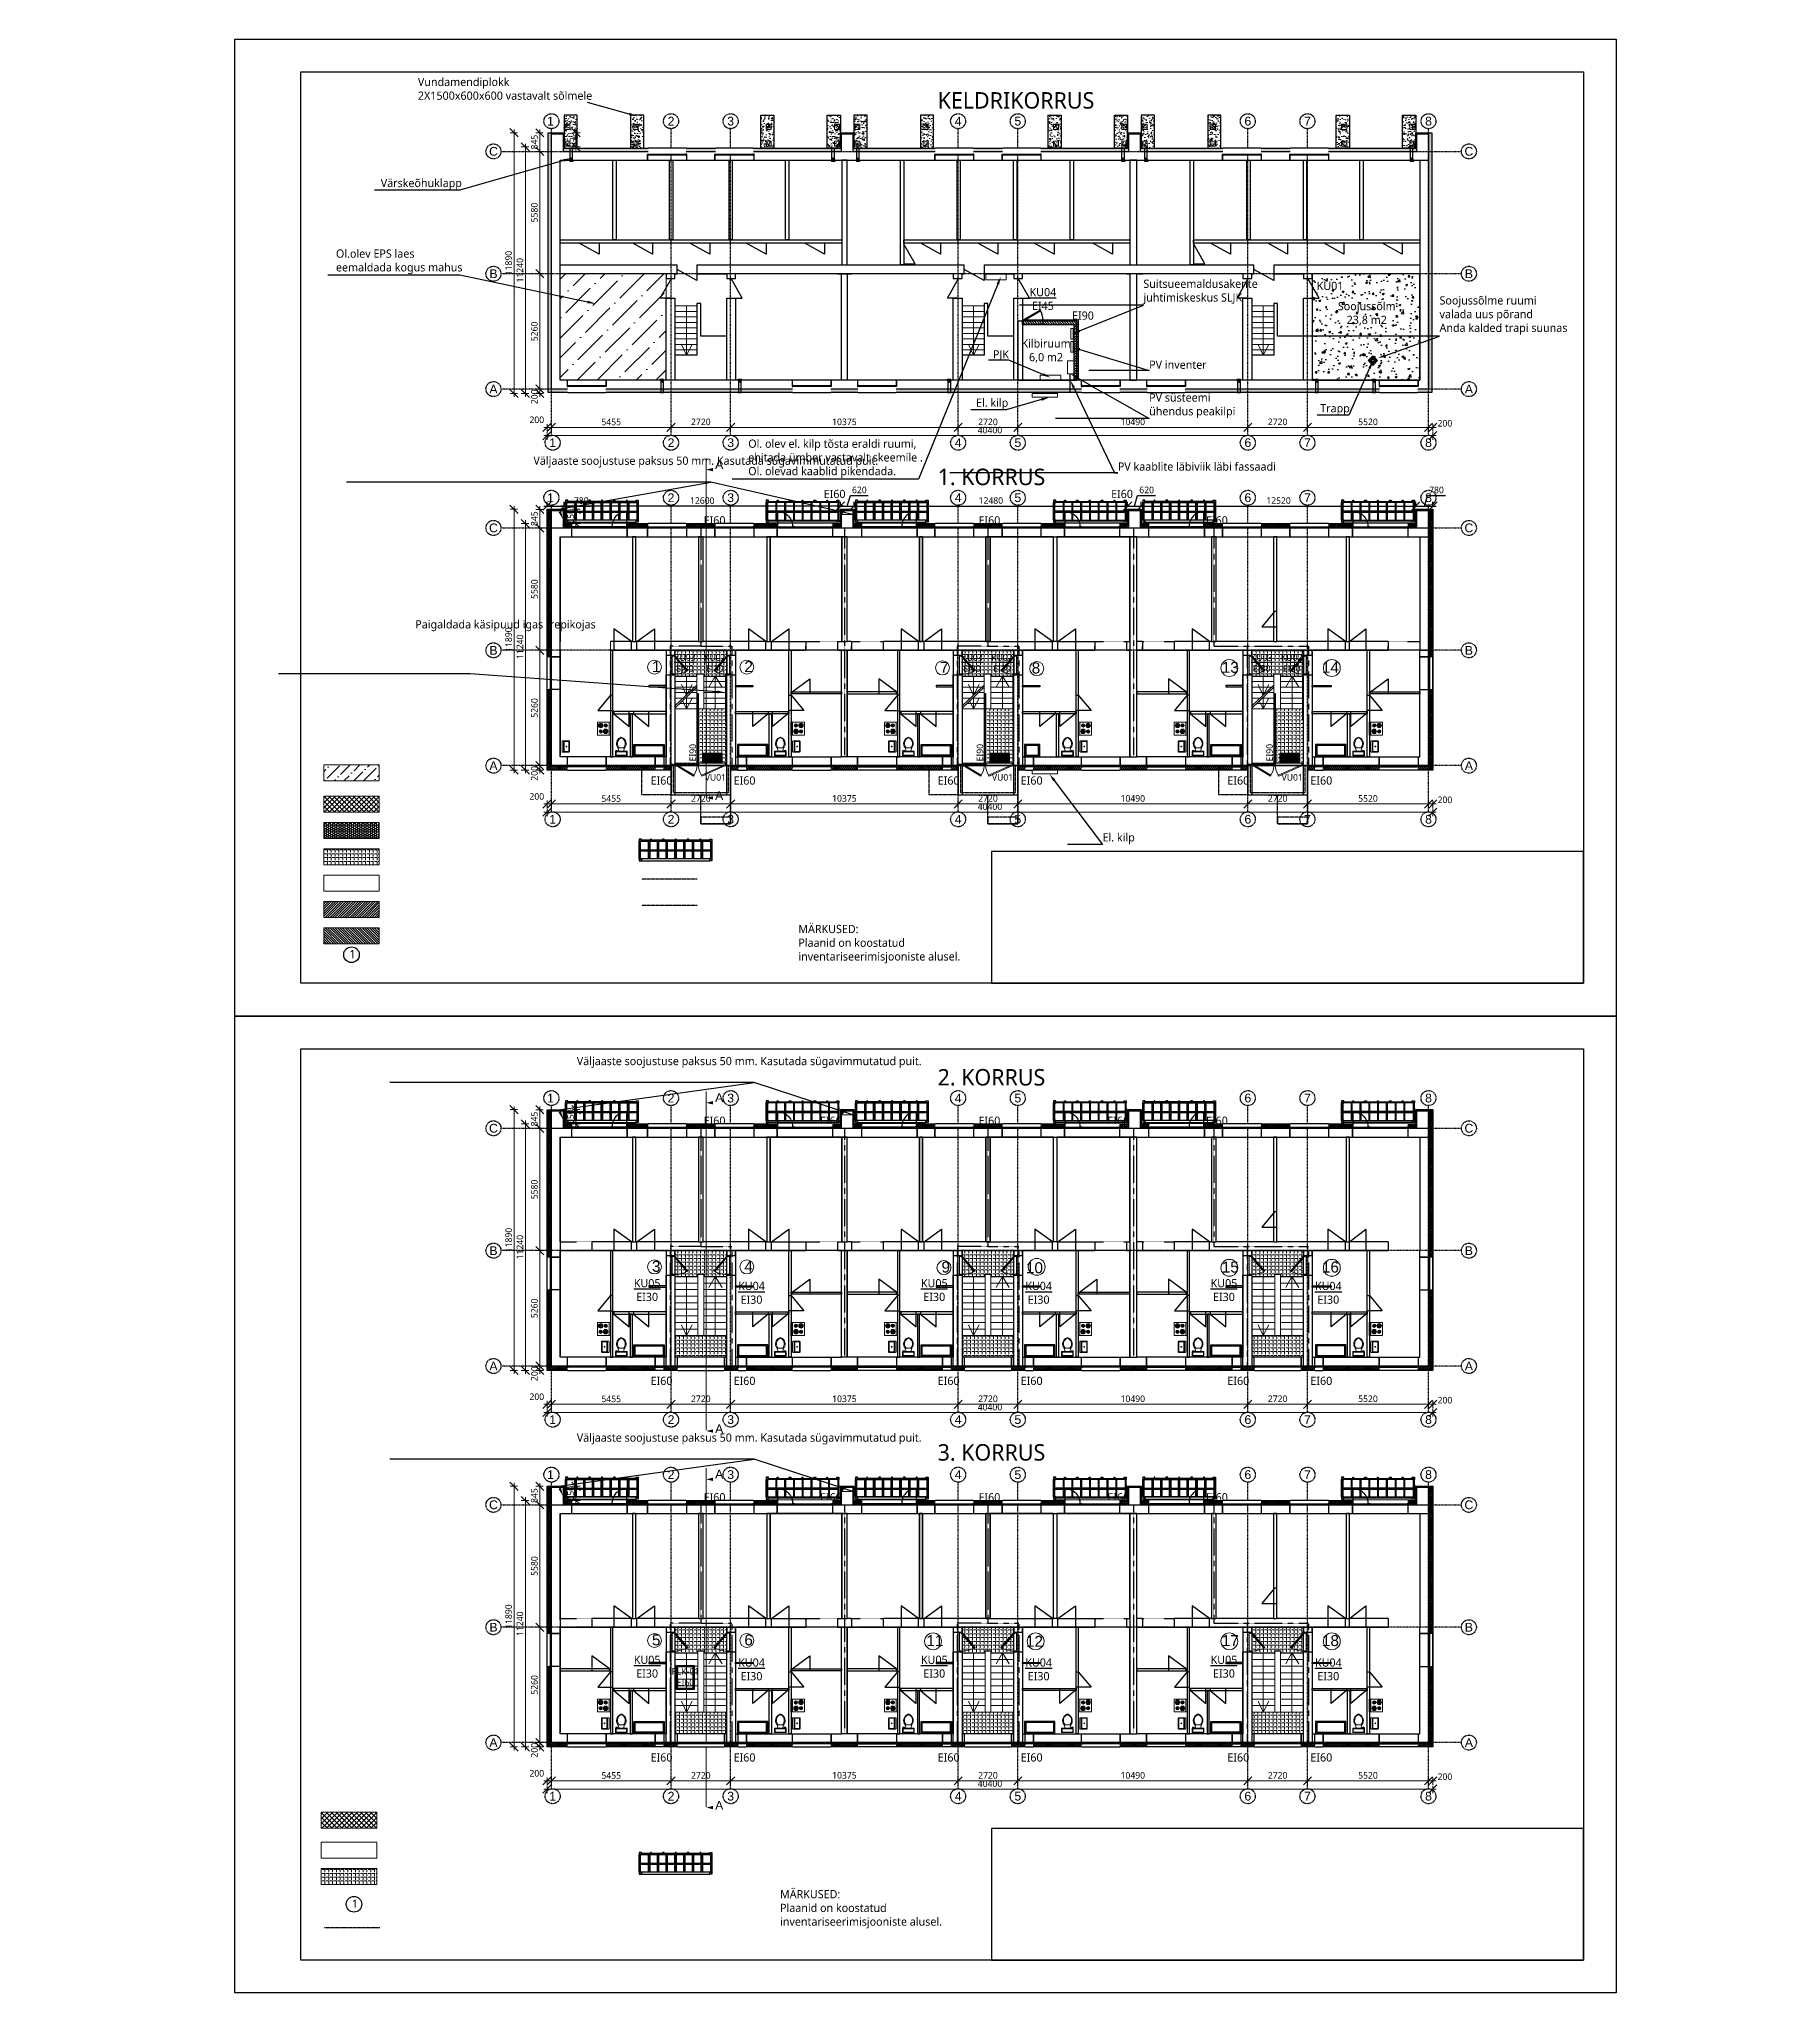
# Model space of a CAD drawing. Header units: millimetres. Extents: x 83708 to 840243643, y 645190 to 956201.
# Drawn here: x 293319 to 372665, y 867101 to 956201 of the extents above; entities that cross this region are included whole.
import ezdxf
from ezdxf import colors
from ezdxf.entities.mleader import LeaderData, LeaderLine
from ezdxf.math import Vec2, Vec3

# ---------------------------------------------------------------- set-up
doc = ezdxf.new("R2010")
doc.units = ezdxf.units.MM
doc.header["$PDMODE"] = 2
doc.header["$PDSIZE"] = 5
for name, pattern in [('ACAD_ISO02W100', [15, 12, -3]), ('CENTER', [50.8, 31.75, -6.35, 6.35, -6.35]), ('Dash', [3.2, 2, -1.2]), ('DASHDOTX2', [50.8, 25.4, -12.7, 0, -12.7]), ('DASHED', [0.75, 0.5, -0.25])]:
    doc.linetypes.add(name, pattern=pattern)
doc.layers.add('!ESP_Abijoon', color=6, linetype='Continuous', plot=False)
doc.layers.add('!ESP_no_print', color=252, linetype='Continuous', plot=False)
for name, color, linetype in [('!ESP_Avatäited plaanil', 7, 'Continuous'), ('!ESP_EPS 120 Perimeeter', 141, 'Continuous'), ('!ESP_Lammutatav', 150, 'DASHED'), ('!ESP_Mineraalvill', 1, 'Continuous'), ('!ESP_Mõõt', 252, 'Continuous'), ('!ESP_Pinnas', 7, 'Continuous'), ('!ESP_Santehnikajamööbel', 252, 'Continuous'), ('!ESP_Tava', 7, 'Continuous'), ('!ESP_Tekst', 7, 'Continuous'), ('!ESP_Teljed', 30, 'DASHDOTX2'), ('!ESP_Teras', 5, 'Continuous'), ('!ESP_Viited', 7, 'Continuous'), ('DUCT-S-1-DEVICE', 7, 'Continuous'), ('SEWER-PIPE-S1-COMPONENT', 7, 'Continuous')]:
    doc.layers.add(name, color=color, linetype=linetype)
for name, color, linetype, lineweight in [('!ESP_EI60 tuletõkkesektsioon', 1, 'DASHED', 30), ('!ESP_EI90 tuletõkkesektsiooon', 6, 'DASHED', 30), ('!ESP_Fassaad', 7, 'Continuous', 9), ('!ESP_Konstruktsioon lõikes', 7, 'Continuous', 30), ('!ESP_Trepikoda plaanil', 7, 'Continuous', 0), ('!ESP_Uus konstruktsioon', 6, 'Continuous', 9), ('_ol_ol_sein_vaates', 7, 'Continuous', 9), ('AVATÄITED PLAANIDEL', 30, 'Continuous', 9), ('INFO', 7, 'Continuous', 9), ('Katus', 36, 'Continuous', 5), ('Lõige A-A', 7, 'Continuous', 13), ('Sein', 7, 'Continuous', 9), ('Sisustus', 252, 'Continuous', 0), ('TEKST', 7, 'Continuous', 9)]:
    doc.layers.add(name, color=color, linetype=linetype, lineweight=lineweight)
doc.layers.add('Plaaditav ala', color=7, linetype='Continuous', lineweight=5, true_color=0x58ba48)
doc.styles.add('Annotative', font='malgunsl.ttf', dxfattribs={"height": 2})
doc.styles.add('Arial', font='arial.ttf')
doc.styles.get("Standard").update_dxf_attribs({"font": 'arial.ttf', "height": 2})
doc.dimstyles.new('Annotative', dxfattribs={"dimtxt": 2.5, "dimasz": 2.5, "dimexe": 1.25, "dimexo": 0.625, "dimtad": 1, "dimdec": 0, "dimrnd": 5, "dimtxsty": 'Annotative', "dimblk": 'OBLIQUE', "dimcen": 0, "dimdle": 1, "dimadec": 0, "dimazin": 0, "dimtfac": 1, "dimtdec": 0, "dimtmove": 0, "dimatfit": 3, "dimfxl": 1, "dimfxlon": 1, "dimarcsym": 1})
pattern_1 = [(180, (0, 0), (-2e-14, -174.625), [127, -47.625]), (270, (0, 0), (174.625, -3e-14), [127, -47.625])]

msp = doc.modelspace()

# ---------------------------------------------------------------- texts
at = {"layer": '!ESP_EI60 tuletõkkesektsioon', "char_height": 375, "width": 33016.31, "attachment_point": 7, "style": 'Annotative'}
for insert in [(329103.1, 935263.5), (342210.6, 935263.5), (323626.2, 934059.8), (336161.7, 934059.8), (346537.9, 934059.8), (321209.1, 922196.8), (324994.4, 922196.8), (334304.1, 922196.8), (338089.4, 922196.8), (347514.2, 922196.8), (351299.5, 922196.8), (323626.2, 906682.1), (328932.3, 906682.1), (336161.7, 906682.1), (342039.9, 906682.1), (346537.9, 906682.1), (321209.1, 894819.1), (324994.4, 894819.1), (334304.1, 894819.1), (338089.4, 894819.1), (347514.2, 894819.1), (351299.5, 894819.1), (323626.2, 889509.8), (328932.3, 889509.8), (336161.7, 889509.8), (342039.9, 889509.8), (346537.9, 889509.8), (321209.1, 877646.8), (324994.4, 877646.8), (334304.1, 877646.8), (338089.4, 877646.8), (347514.2, 877646.8), (351299.5, 877646.8)]:
    msp.add_mtext('EI60', dxfattribs=dict(at, insert=insert))
at = {"layer": '!ESP_EI90 tuletõkkesektsiooon', "insert": (340428.9, 943398.9), "char_height": 375, "width": 33016.31, "attachment_point": 7, "style": 'Annotative'}
msp.add_mtext('EI90', dxfattribs=at)
at = {"layer": '!ESP_Tekst', "style": 'Annotative'}
for s, insert, char_height, width, attachment_point in [('KELDRIKORRUS', (334297.9, 953399.4), 750, 30275.718, 4), ('\\pxqc;{\\L\\C6;KU04\\P\\lEI45}', (339421.6, 944847.8), 375, 644.007, 3), ('KU01', (352194.5, 944942.4), 375, 869.103, 5), ('Soojussõlm\\P23,8 m2', (353867.8, 943675.2), 375, 24762.739, 5), ('Kilbiruum\\P6,0 m2', (339242.1, 941974.6), 375, 24762.739, 5), ('{\\fMalgun Gothic Semilight|b0|i0|c0|p34;1. KORRUS}', (334297.9, 936227.1), 750, 30275.718, 4), ('{\\fMalgun Gothic Semilight|b0|i0|c0|p34;MÄRKUSED:\\P\\pxql;Plaanid on koostatud inventariseerimisjooniste alusel.}', (327944.7, 915805.8), 375, 9310.783, 1), ('1', (307471.8, 914661.9), 375, 2180.1, 1), ('2. KORRUS', (334297.9, 908849.4), 750, 30275.718, 4), ('3. KORRUS', (334297.9, 891742.5), 750, 30275.718, 4), ('{\\fMalgun Gothic Semilight|b0|i0|c0|p34;MÄRKUSED:\\P\\pxql;Plaanid on koostatud inventariseerimisjooniste alusel.}', (327111.2, 871791.2), 375, 9310.783, 1), ('1', (307586.4, 871359.1), 375, 2180.1, 1)]:
    msp.add_mtext(s, dxfattribs=dict(at, insert=insert, char_height=char_height, width=width, attachment_point=attachment_point))
at = {"layer": 'Sein', "char_height": 500}
for s, insert, attachment_point in [('1', (321270.9, 927833.8), 1), ('2', (325483.9, 927833.8), 1), ('7', (334407.5, 927800.3), 1), ('8', (338976, 927769.1), 3), ('13', (347255.1, 927800.3), 1), ('14', (352598.9, 927800.3), 3), ('5', (321270.9, 883449), 1), ('6', (325483.9, 883449), 1), ('11', (333783, 883415.5), 1), ('12', (339102.1, 883384.3), 3), ('17', (347255.1, 883415.5), 1), ('18', (352598.9, 883415.5), 3)]:
    msp.add_mtext_dynamic_manual_height_columns(s, width=608.355, gutter_width=12.5, heights=[0], dxfattribs=dict(at, insert=insert, attachment_point=attachment_point))

# ---------------------------------------------------------------- blocks, each defined once
blk = doc.blocks.new('A$Cbc6cff8c')
at = {"layer": '!ESP_Lammutatav'}
for points in [[(0, 0), (-2720, 0), (-2720, -1325), (0, -1325)], [(-100, 0), (-2620, 0), (-2620, -1225), (-100, -1225)]]:
    blk.add_lwpolyline(points, close=True, dxfattribs=at)
blk = doc.blocks.new('A$C3b9e3a64')
at = {"layer": 'AVATÄITED PLAANIDEL'}
h = blk.add_hatch(dxfattribs=at)
h.set_pattern_fill('ANSI38', color=256, scale=50, angle=90)
h.set_pattern_definition([(135, (-325635.6064, -884582.657), (-4.419417382, -4.419417382), []), (225, (-325635.6064, -884582.657), (-4.419417382, -13.258252147), [15.625, -9.375])])
h.paths.add_polyline_path([(77, 0), (77, -70), (52, -70), (52, -120), (27, -120), (27, 0)])
h = blk.add_hatch(dxfattribs=at)
h.set_pattern_fill('ANSI38', color=256, scale=50, angle=90)
h.set_pattern_definition([(135, (-326122.964, -884582.657), (-4.419417382, -4.419417382), []), (225, (-326122.964, -884582.657), (-4.419417382, -13.258252147), [15.625, -9.375])])
h.paths.add_polyline_path([(990, 0), (990, -70), (1015, -70), (1015, -120), (1040, -120), (1040, 0)])
h = blk.add_hatch(dxfattribs=at)
h.set_pattern_fill('ANSI38', color=256, scale=50, angle=90)
h.set_pattern_definition([(135, (445253.799, 143539.7076), (-4.41941738, -4.41941738), []), (225, (445253.799, 143539.7076), (-4.41941738, -13.25825215), [15.625, -9.375])])
h.paths.add_polyline_path([(1090, 0), (1090, -70), (1065, -70), (1065, -120), (1040, -120), (1040, 0)])
h = blk.add_hatch(dxfattribs=at)
h.set_pattern_fill('ANSI38', color=256, scale=50, angle=90)
h.set_pattern_definition([(135, (445646.776, 143539.7076), (-4.41941738, -4.41941738), []), (225, (445646.776, 143539.7076), (-4.41941738, -13.25825215), [15.625, -9.375])])
h.paths.add_polyline_path([(2283, 0), (2283, -70), (2308, -70), (2308, -120), (2333, -120), (2333, 0)])
for points in [[(27, 0), (27, -120), (52, -120), (52, -70), (77, -70), (77, 0)], [(1040, 0), (1040, -120), (1015, -120), (1015, -70), (990, -70), (990, 0)], [(1040, -120), (1040, -120), (1040, 0), (1040, 0)], [(1040, 0), (1040, -120), (1065, -120), (1065, -70), (1090, -70), (1090, 0)], [(2333, 0), (2333, -120), (2308, -120), (2308, -70), (2283, -70), (2283, 0)], [(848, -595), (52, -120), (77, -77), (873, -552)], [(1232, -595), (2308, -120), (2283, -77), (1207, -552)]]:
    blk.add_lwpolyline(points, close=True, dxfattribs=at)
for points in [[(52, -120), (27, -120), (27, 0), (1040, 0), (1040, -120), (152, -120)], [(2308, -120), (2333, -120), (2333, 0), (1040, 0), (1040, -120), (2308, -120)]]:
    blk.add_lwpolyline(points, dxfattribs=at)
for centre, start, end in [((-2, -24), 328.90523, 354.58379), ((2082, -24), 185.41621, 211.09477)]:
    blk.add_arc(centre, 1022, start, end, dxfattribs=at)
blk = doc.blocks.new('A$C49ae27fd')
at = {"layer": '!ESP_Trepikoda plaanil'}
blk.add_line((1000, -2675), (1310, -2675), dxfattribs=at)
at = {"layer": '!ESP_Trepikoda plaanil', "lineweight": 0}
for points in [[(1000, -1175), (0, -1175), (0, -1425), (1000, -1425)], [(0, -2539), (1000, -1584)], [(900, -1675), (0, -1675), (0, -1925), (675, -1925)], [(0, -2639), (1000, -1684)], [(525, -1175), (525, -2061), (779, -1561), (525, -2061), (293, -1561)], [(1000, -1075), (1000, -2675)], [(1000, -1075), (1310, -1075)], [(1310, -1075), (1310, -2675)], [(1310, -1175), (2360, -1175)], [(1310, -1675), (2360, -1675), (2360, -1425), (1310, -1425)], [(1835, -2675), (1835, -1175), (1549, -1675), (1835, -1175), (2149, -1675)], [(400, -2175), (0, -2175)], [(235, -2425), (1000, -2425)], [(779, -2175), (525, -2675), (357, -2314)], [(1000, -2175), (510, -2175)], [(525, -2161), (525, -2675), (779, -2175)], [(785, -1925), (1000, -1925)], [(1310, -2175), (2360, -2175), (2360, -1925), (1310, -1925)], [(1310, -2675), (2360, -2675), (2360, -2425), (1310, -2425)], [(400, -2675), (0, -2675)], [(1000, -2675), (400, -2675)]]:
    blk.add_lwpolyline(points, dxfattribs=at)
blk = doc.blocks.new('A$C60414d2f')
at = {"layer": 'AVATÄITED PLAANIDEL'}
h = blk.add_hatch(dxfattribs=at)
h.set_pattern_fill('ANSI38', color=256, scale=50, angle=90)
h.set_pattern_definition([(135, (-325662.964, -884582.657), (-4.419417382, -4.419417382), []), (225, (-325662.964, -884582.657), (-4.419417382, -13.258252147), [15.625, -9.375])])
h.paths.add_polyline_path([(50, 0), (50, -70), (25, -70), (25, -120), (0, -120), (0, 0)])
h = blk.add_hatch(dxfattribs=at)
h.set_pattern_fill('ANSI38', color=256, scale=50, angle=90)
h.set_pattern_definition([(135, (-326150.322, -884470.0145), (-4.419417382, -4.419417382), []), (225, (-326150.322, -884470.0145), (-4.419417382, -13.258252147), [15.625, -9.375])])
h.paths.add_polyline_path([(850, 0), (850, -70), (875, -70), (875, -120), (900, -120), (900, 0)])
for points in [[(0, 0), (0, -120), (25, -120), (25, -70), (50, -70), (50, 0)], [(708, -713), (25, -120), (50, -77), (733, -669)], [(900, 0), (900, -120), (875, -120), (875, -70), (850, -70), (850, 0)], [(900, -120), (900, -120), (900, 0), (900, 0)]]:
    blk.add_lwpolyline(points, close=True, dxfattribs=at)
blk.add_lwpolyline([(25, -120), (0, -120), (0, 0), (900, 0), (900, -120), (125, -120)], dxfattribs=at)
blk.add_arc((-707, -5), 1586, 335.24494, 355.84217, dxfattribs=at)
blk = doc.blocks.new('A$C05623e7b')
h = blk.add_hatch()
h.set_pattern_fill('ANSI37', color=256, scale=15, angle=45)
h.paths.add_polyline_path([(980, -5113), (100, -5113), (100, -5501), (980, -5501)])
h = blk.add_hatch()
h.set_pattern_fill('AR-CONC', color=256, scale=30, angle=45)
h.set_pattern_definition([(95, (-323498.7, -928727), (4202.84, 3526.601), [571.5, -6286.5]), (40, (-323498.7, -928727), (-4800.554, 3305.302), [457.2, -5029.218]), (145.45144, (-323148.5, -928433), (-597.714, 6831.903), [485.7, -5342.707]), (91.1842, (-324576, -927649.4), (6642.307, 4858.602), [857.25, -9429.75]), (141.6356, (-324023, -927244.5), (-212.6, 10284.8), [728.55, -8014.07]), (36.1842, (-324576, -927649), (-212.6, 10284.8), [685.8, -7543.79]), (66, (-323768, -927380), (5385.6, 1046.854), [571.5, -6286.5]), (11, (-323768, -927380), (-2596.198, 5218.236), [457.2, -5029.2]), (116.45145, (-323319.3, -927293), (2789.402, 6265.09), [485.7, -5342.698]), (82.5, (-323498.7, -928727), (-1728.164, 1859.2024), [0, -4968.24, 0, -5105.4, 0, -5048.25]), (52.5, (-323498.7, -928727), (-707.692, 3542.61), [0, -2910.84, 0, -4853.94, 0, -1924.05]), (12.5, (-324700.2, -929928.6), (2997.836, 2754.786), [0, -1905, 0, -5943.6, 0, -7886.7]), (2.5, (-325239, -930467.4), (2602.917, 3681.672), [0, -2476.5, 0, -3947.16, 0, -5600.7])])
h.paths.add_polyline_path([(38, -5540), (-42, -5540), (-42, -5660), (38, -5660)])
at = {"layer": 'Plaaditav ala', "ltscale": 5}
h = blk.add_hatch(dxfattribs=at)
h.set_pattern_fill('ANGLE', color=256, scale=25, angle=180)
h.set_pattern_definition([(180, (-7241.2, 7e-10), (-2e-14, -174.625), [127, -47.625]), (270, (-7241.2, 7e-10), (174.625, -3e-14), [127, -47.625])])
h.paths.add_polyline_path([(1180, -400), (-1180, -400), (-1180, -1575), (-180, -1575), (-180, -1475), (130, -1475), (130, -1575), (1180, -1575)])
h = blk.add_hatch(dxfattribs=at)
h.set_pattern_fill('ANGLE', color=256, scale=25, angle=180)
h.set_pattern_definition(pattern_1)
h.paths.add_polyline_path([(1180, -3075), (130, -3075), (-100, -3075), (-100, -5660), (-90, -5540), (1180, -5540)])
h.paths.add_polyline_path([(980, -5113), (980, -5501), (100, -5501), (100, -5113)], flags=16)
at = {"layer": '!ESP_Abijoon', "color": 8}
for p, q in [((-1180, -620), (-1180, -1520)), ((1180, -620), (1180, -1520))]:
    blk.add_line(p, q, dxfattribs=at)
blk.add_lwpolyline([(-1180, -400), (-1180, -1575), (-180, -1575), (-180, -1475), (130, -1475), (130, -1575), (1180, -1575), (1180, -400), (-1180, -400)], dxfattribs=at)
at = {"layer": '!ESP_EI90 tuletõkkesektsiooon'}
for points in [[(-190, -5610), (-140, -5610), (-140, -2381)], [(-190, -5610), (-1390, -5610)]]:
    blk.add_lwpolyline(points, dxfattribs=at)
at = {"layer": '!ESP_Konstruktsioon lõikes'}
for points in [[(-1580, -400), (-1580, -400), (-1580, -620), (-1180, -620), (-1180, -400), (1180, -400), (1180, -620), (1580, -620), (1580, -400)], [(-1180, -5660), (-1180, -7005), (-1360, -7005), (-1360, -5660)], [(1360, -5660), (1360, -7005), (1180, -7005), (1180, -5660)]]:
    blk.add_lwpolyline(points, dxfattribs=at)
for points in [[(-1580, -1520), (-1180, -1520), (-1180, -5660), (-1580, -5660)], [(1180, -1520), (1580, -1520), (1580, -5660), (1180, -5660)], [(-100, -2381), (-180, -2381), (-180, -5660), (-100, -5660)]]:
    blk.add_lwpolyline(points, close=True, dxfattribs=at)
at = {"layer": '!ESP_Lammutatav'}
for points in [[(-2685, -6985), (-2685, -5660), (-1360, -5660), (-1360, -6985)], [(-180, -5660), (-100, -5660), (-100, -5540), (-180, -5540)], [(1360, -8310), (0, -8310), (0, -6985), (1360, -6985)], [(1360, -8010), (0, -8010), (0, -8310), (1360, -8310)]]:
    blk.add_lwpolyline(points, close=True, dxfattribs=at)
at = {"layer": '!ESP_Trepikoda plaanil'}
blk.add_lwpolyline([(1180, -1520), (1127, -1520), (1127, -3553), (1180, -3553)], close=True, dxfattribs=at)
blk.add_lwpolyline([(100, -5501), (980, -5501), (980, -5113), (100, -5113)], close=True)
at = {"lineweight": 0}
blk.add_lwpolyline([(-1180, -5660), (-1360, -5660), (-1360, -6985), (1360, -6985), (1360, -5660), (1180, -5660)], dxfattribs=at)
at = {"layer": 'Katus'}
blk.add_lwpolyline([(-1360, -6985), (-1180, -6985)], dxfattribs=at)
at = {"color": 6, "xscale": -1, "rotation": 90}
blk.add_blockref('A$C60414d2f', (-1300, -620), dxfattribs=at)
at = {"color": 6, "rotation": 270}
blk.add_blockref('A$C60414d2f', (1300, -620), dxfattribs=at)
at = {"color": 6}
for name, p in [('A$C49ae27fd', (-1180, -400)), ('A$Cbc6cff8c', (1360, -5660)), ('A$C3b9e3a64', (-1180, -5540))]:
    blk.add_blockref(name, p, dxfattribs=at)
at = {"layer": '!ESP_EI60 tuletõkkesektsioon', "char_height": 300, "width": 644.01, "attachment_point": 1, "style": 'Annotative'}
for s, insert in [('\\pxqc;{\\LKU03\\P}EI30', (-1049, -578)), ('\\pxqc;{\\LKU02\\P}EI30', (318, -578))]:
    blk.add_mtext(s, dxfattribs=dict(at, insert=insert))
at = {"layer": '!ESP_Tekst', "color": 6, "insert": (-367, -5069), "char_height": 300, "width": 1403.37, "attachment_point": 5, "rotation": 90, "style": 'Annotative'}
blk.add_mtext('\\pxqc;EI90', dxfattribs=at)
at = {"layer": '!ESP_Tekst', "insert": (665, -6196), "char_height": 300, "width": 1403.37, "attachment_point": 5, "style": 'Annotative'}
blk.add_mtext('\\pxqc;VU01', dxfattribs=at)
blk = doc.blocks.new('A$C7043d8c8')
at = {"layer": '!ESP_Avatäited plaanil'}
blk.add_lwpolyline([(0, 0), (-800, 583), (-800, -28)], dxfattribs=at)
at = {"layer": '!ESP_Konstruktsioon lõikes'}
blk.add_lwpolyline([(-800, 0), (-800, -400), (0, -400), (0, 0)], dxfattribs=at)
blk = doc.blocks.new('Toilet - top')
at = {"lineweight": 0}
for p, q in [((-10, -8.5), (-8, -8.5)), ((-10, -9.5), (-10, -8.5)), ((-7, -9.5), (-10, -9.5)), ((-8, -8.5), (-8, -8)), ((-7, -8), (-7, -9.5)), ((-4, -8), (-6, -14)), ((4, -14), (-4, -14)), ((4, -8), (6, -14)), ((9.5, -6), (9.5, -2))]:
    blk.add_line(p, q, dxfattribs=at)
blk.add_lwpolyline([(10.5, -8), (10.5, 0), (-10.5, 0), (-10.5, -8)], close=True, dxfattribs=at)
for points in [[(-9.5, -2), (-9.5, -6)], [(8.5, -1), (-8.5, -1)], [(-8.5, -7), (8.5, -7)]]:
    blk.add_lwpolyline(points, dxfattribs=at)
for centre, radius, start, end in [((-8.6, -1.9), 0.884, 81.8699, 188.1301), ((-8.6, -6.1), 0.884, 171.8699, 278.1301), ((3.5, -21.6), 12.2, 141.4691, 247.9714), ((4.2, -21.8), 11.3, 136.3677, 238.9468), ((0, -27.9), 4, 245.7318, 294.2682), ((0, -29), 4, 254.8605, 285.1395), ((-3.5, -21.6), 12.2, 292.0284, 38.5307), ((-4.2, -21.8), 11.3, 301.053, 43.6321), ((8.6, -1.9), 0.884, 351.8699, 98.1301), ((8.6, -6.1), 0.884, 261.8699, 8.1301)]:
    blk.add_arc(centre, radius, start, end, dxfattribs=at)
blk = doc.blocks.new('A$Cc606a28b')
for points in [[(-1382, 535), (0, 535), (0, 0), (-1382, 0)], [(-1332, 485), (-50, 485), (-50, 50), (-1332, 50)]]:
    blk.add_lwpolyline(points, close=True)
blk = doc.blocks.new('Sink-single - 30 in top')
at = {"layer": '!ESP_Santehnikajamööbel', "lineweight": 0}
blk.add_line((-15, -3.999996), (15, -3.999996), dxfattribs=at)
for points in [[(-13.5, 0), (13.5, 0)], [(-15, -18.499996), (-15, -1.5)], [(-13.5, -17.499996), (-13.5, -6.499996)], [(13.5, -19.999996), (-13.5, -19.999996)], [(-12.5, -5.499996), (12.5, -5.499996)], [(12.5, -18.499996), (-12.5, -18.499996)], [(13.5, -6.499996), (13.5, -17.499996)], [(15, -1.5), (15, -18.499996)]]:
    blk.add_lwpolyline(points, dxfattribs=at)
for radius in [1, 0.5]:
    blk.add_circle((0, -11.999996), radius, dxfattribs=at)
for centre, radius, start, end in [((-13.5, -1.5), 1.5, 90, 180), ((-13.5, -18.499996), 1.5, 180, 270), ((-12.5, -6.499996), 1, 90, 180), ((-12.5, -17.499996), 1, 180, 270), ((12.5, -6.499996), 1, 0, 90), ((12.5, -17.499996), 1, 270, 0), ((13.5, -1.5), 1.5, 0, 90), ((13.5, -18.499996), 1.5, 270, 0)]:
    blk.add_arc(centre, radius, start, end, dxfattribs=at)
blk = doc.blocks.new('plt')
at = {"lineweight": 0}
blk.add_line((-89740, 177104), (-89740, 177695), dxfattribs=at)
blk.add_lwpolyline([(-90273, 177104), (-89663, 177104), (-89663, 177695), (-90273, 177695)], close=True, dxfattribs=at)
for centre, radius in [((-90121, 177543), 102), ((-90121, 177543), 76.2), ((-90121, 177273), 76.2), ((-90121, 177543), 50.8), ((-90121, 177273), 50.8), ((-90121, 177543), 25.4), ((-89892, 177273), 102), ((-89892, 177543), 76.2), ((-89892, 177273), 76.2), ((-89892, 177543), 50.8), ((-89892, 177273), 50.8), ((-89892, 177543), 25.4), ((-90121, 177273), 25.4), ((-89892, 177273), 25.4)]:
    blk.add_circle(centre, radius, dxfattribs=at)
blk = doc.blocks.new('A$Cb20d89c2')
at = {"lineweight": 0}
blk.add_blockref('A$Cc606a28b', (-89, 84), dxfattribs=at)
at = {"layer": 'Sisustus'}
blk.add_blockref('plt', (87133, -176055), dxfattribs=at)
for name, p, xscale, yscale, zscale, rotation in [('Toilet - top', (-2046, 109), -25.39999999999418, 25.39999999999418, 25.4, 180), ('Sink-single - 30 in top', (-2606, 530), 17.14500000000407, 17.14500000000407, 17.14500000000407, 270)]:
    blk.add_blockref(name, p, dxfattribs=dict(at, xscale=xscale, yscale=yscale, zscale=zscale, rotation=rotation))
blk = doc.blocks.new('A$Cef77760f')
at = {"layer": '!ESP_Teljed'}
for points in [[(-40000, -2104), (-40000, 11875)], [(-34545, -2104), (-34545, 11875)], [(-31825, -2104), (-31825, 11875)], [(-21450, -2104), (-21450, 11875)], [(-18730, -2104), (-18730, 11875)], [(-8240, -2104), (-8240, 11875)], [(-5520, -2104), (-5520, 11875)], [(0, -2104), (0, 11875)], [(-42300, 10840), (1500, 10840)], [(1500, 5260), (-42300, 5260)], [(1500, 0), (-42300, 0)]]:
    blk.add_lwpolyline(points, dxfattribs=at)
for centre in [(-40000, 12217), (-34545, 12217), (-31825, 12217), (-21450, 12217), (-18730, 12217), (-8240, 12217), (-5520, 12217), (0, 12217), (-42642, 10840), (1842, 10840), (-42642, 5260), (1842, 5260), (-42642, 0), (1842, 0), (-39943, -2446), (-34545, -2446), (-31825, -2446), (-21450, -2446), (-18730, -2446), (-8240, -2446), (-5520, -2446), (0, -2446)]:
    blk.add_circle(centre, 342, dxfattribs=at)
at = {"layer": '!ESP_Teljed', "char_height": 400, "width": 684.66, "attachment_point": 5, "style": 'Arial'}
for s, insert in [('{\\fArial|b0|i0|c186|p34;1}', (-40042, 12217)), ('2', (-34545, 12217)), ('3', (-31825, 12217)), ('4', (-21450, 12217)), ('5', (-18730, 12217)), ('6', (-8240, 12217)), ('7', (-5520, 12217)), ('8', (0, 12217)), ('C', (-42642, 10840)), ('C', (1842, 10840)), ('B', (-42642, 5260)), ('B', (1842, 5260)), ('A', (-42642, 0)), ('A', (1842, 0)), ('{\\fArial|b0|i0|c186|p34;1}', (-39943, -2446)), ('2', (-34545, -2446)), ('3', (-31825, -2446)), ('4', (-21450, -2446)), ('5', (-18730, -2446)), ('6', (-8240, -2446)), ('7', (-5520, -2446)), ('8', (0, -2446))]:
    blk.add_mtext(s, dxfattribs=dict(at, insert=insert))
blk = doc.blocks.new('A$C465a11ed')
at = {"layer": '!ESP_Avatäited plaanil'}
blk.add_lwpolyline([(0, 100), (-700, 683), (-700, 72)], dxfattribs=at)
at = {"layer": '!ESP_Konstruktsioon lõikes'}
blk.add_lwpolyline([(-700, 100), (-700, 0), (0, 0), (0, 100)], dxfattribs=at)
blk = doc.blocks.new('A$Ced9abb52')
at = {"layer": '!ESP_Avatäited plaanil'}
for points in [[(-2590, 2970), (-3390, 3553), (-3390, 2942)], [(-2540, 2820), (-3123, 2120), (-2512, 2120)]]:
    blk.add_lwpolyline(points, dxfattribs=at)
at = {"layer": '!ESP_Konstruktsioon lõikes'}
for points in [[(-4835, 4860), (0, 4860), (0, 0), (-4835, 0)], [(-2440, 4860), (-2540, 4860), (-2540, 0), (-2440, 0)], [(-4835, 2970), (-4835, 2870), (-2540, 2870), (-2540, 2970)], [(-790, 3251), (-790, 3201), (0, 3201), (0, 3251)], [(-2440, 2070), (-2440, 1970), (0, 1970), (0, 2070)], [(-1540, 1970), (-1640, 1970), (-1640, 0), (-1540, 0)]]:
    blk.add_lwpolyline(points, close=True, dxfattribs=at)
for points in [[(-3390, 2970), (-3390, 2870), (-2590, 2870), (-2590, 2970)], [(-2540, 2120), (-2440, 2120), (-2440, 2820), (-2540, 2820)]]:
    blk.add_lwpolyline(points, dxfattribs=at)
at = {"lineweight": 0, "rotation": 180}
for p in [(-2390, 2070), (-1490, 2070)]:
    blk.add_blockref('A$C465a11ed', p, dxfattribs=at)
blk = doc.blocks.new('A$C101496a2')
blk.add_wipeout([(-1780, -320), (0, -320), (0, -370), (-25, -370), (-25, -520), (-1755, -520), (-1755, -370), (-1780, -370)])
at = {"layer": '!ESP_Avatäited plaanil'}
for points in [[(-1780, 80), (-1780, -320), (-1780, -370), (-1730, -370), (-1730, -320), (-1780, -320), (0, -320), (0, 80), (0, -320), (0, -370), (-50, -370), (-50, -320), (-50, -370), (-1730, -370), (-1730, -345), (-50, -345)], [(-1755, -520), (-25, -520)]]:
    blk.add_lwpolyline(points, dxfattribs=at)
blk = doc.blocks.new('A$C3a8d00b1')
blk.add_wipeout([(0, -320), (400, -320), (400, -370), (375, -370), (375, -520), (25, -520), (25, -370), (0, -370)])
at = {"layer": '!ESP_Avatäited plaanil'}
for points in [[(0, 80), (0, -320), (0, -370), (50, -370), (50, -320), (0, -320), (400, -320), (400, 80), (400, -320), (400, -370), (350, -370), (350, -320), (350, -370), (50, -370), (50, -345), (350, -345)], [(25, -520), (375, -520)]]:
    blk.add_lwpolyline(points, dxfattribs=at)
blk = doc.blocks.new('A$Cbc4ac388')
blk.add_wipeout([(-200, -750), (-200, 750), (-150, 750), (-150, 725), (0, 725), (0, -725), (-150, -725), (-150, -750)])
at = {"layer": '!ESP_Avatäited plaanil'}
for points in [[(-600, -750), (-200, -750), (-150, -750), (-150, -700), (-200, -700), (-200, -750), (-200, 750), (-600, 750), (-200, 750), (-150, 750), (-150, 700), (-200, 700), (-150, 700), (-150, -700), (-175, -700), (-175, 700)], [(0, -725), (0, 725)]]:
    blk.add_lwpolyline(points, dxfattribs=at)
blk = doc.blocks.new('A$C79e321d3')
blk.add_wipeout([(2530, 0), (0, 0), (0, 50), (25, 50), (25, 200), (2505, 200), (2505, 50), (2530, 50)])
at = {"layer": '!ESP_Avatäited plaanil'}
for points in [[(2530, -400), (2530, 0), (2530, 50), (2480, 50), (2480, 0), (2530, 0), (0, 0), (0, -400), (0, 0), (0, 50), (50, 50), (50, 0), (50, 50), (2480, 50), (2480, 25), (800, 25)], [(700, 25), (50, 25)]]:
    blk.add_lwpolyline(points, dxfattribs=at)
blk.add_lwpolyline([(25, 50), (25, 750, -0.429169), (700, 25), (50, 25)], format="xyb")
for points in [[(700, 0), (750, 0), (750, 50), (700, 50)], [(750, 0), (800, 0), (800, 50), (750, 50)]]:
    blk.add_lwpolyline(points, close=True)
blk = doc.blocks.new('A$Cfe1c92e5')
at = {"lineweight": 0, "xscale": -1}
for name, p in [('A$C79e321d3', (3460, 0)), ('A$C79e321d3', (16680, 0)), ('A$C79e321d3', (29780, 0)), ('A$Cbc4ac388', (-200, -6620)), ('A$C3a8d00b1', (5135, -10520)), ('A$C101496a2', (13962, -10520)), ('A$C3a8d00b1', (18230, -10520)), ('A$C101496a2', (27145, -10520)), ('A$C3a8d00b1', (31440, -10520)), ('A$C101496a2', (37745, -10520))]:
    blk.add_blockref(name, p, dxfattribs=at)
at = {"lineweight": 0, "rotation": 180}
for p in [(4390, -320), (7460, -320), (17490, -320), (20560, -320), (30610, -320), (33680, -320)]:
    blk.add_blockref('A$C101496a2', p, dxfattribs=at)
at = {"lineweight": 0}
for name, p in [('A$C79e321d3', (10300, 0)), ('A$C79e321d3', (23400, 0)), ('A$C79e321d3', (36540, 0)), ('A$Cbc4ac388', (40200, -6620)), ('A$C101496a2', (2495, -10520)), ('A$C3a8d00b1', (8495, -10520)), ('A$C101496a2', (12762, -10520)), ('A$C3a8d00b1', (21590, -10520)), ('A$C101496a2', (25945, -10520)), ('A$C3a8d00b1', (34800, -10520))]:
    blk.add_blockref(name, p, dxfattribs=at)
blk = doc.blocks.new('A$C0366626d')
blk.add_wipeout([(-2160, 0), (0, 0), (0, -50), (-25, -50), (-25, -200), (-2135, -200), (-2135, -50), (-2160, -50)])
at = {"layer": '!ESP_Avatäited plaanil'}
for points in [[(-2160, 400), (-2160, 0), (-2160, -50), (-2110, -50), (-2110, 0), (-2160, 0), (0, 0), (0, 400), (0, 0), (0, -50), (-50, -50), (-50, 0), (-50, -50), (-2110, -50), (-2110, -25), (-50, -25)], [(-2135, -200), (-25, -200)]]:
    blk.add_lwpolyline(points, dxfattribs=at)
blk = doc.blocks.new('A$Cc7706974')
at = {"layer": '!ESP_Trepikoda plaanil', "lineweight": 0}
for points in [[(1050, -1175), (0, -1175), (0, -1475), (1050, -1475)], [(1050, -1475), (0, -1475), (0, -1775), (1050, -1775)], [(1050, -1775), (0, -1775), (0, -2075), (1050, -2075)], [(525, -1175), (525, -3875)], [(1050, -1075), (1050, -3875)], [(1050, -1075), (1310, -1075)], [(1310, -1075), (1310, -3875)], [(1310, -1175), (2360, -1175)], [(1310, -1175), (2360, -1175), (2360, -1475), (1310, -1475)], [(1310, -1475), (2360, -1475), (2360, -1775), (1310, -1775)], [(1310, -1775), (2360, -1775), (2360, -2075), (1310, -2075)], [(1835, -3875), (1835, -1175), (1549, -1675), (1835, -1175), (2149, -1675)], [(1050, -2075), (0, -2075), (0, -2375), (1050, -2375)], [(1050, -2375), (0, -2375), (0, -2675), (1050, -2675)], [(1310, -2075), (2360, -2075), (2360, -2375), (1310, -2375)], [(1310, -2375), (2360, -2375), (2360, -2675), (1310, -2675)], [(1050, -2675), (0, -2675), (0, -2975), (1050, -2975)], [(1050, -2975), (0, -2975), (0, -3275), (1050, -3275)], [(1050, -3275), (0, -3275), (0, -3575), (1050, -3575)], [(779, -3375), (525, -3875), (293, -3375)], [(1310, -2675), (2360, -2675), (2360, -2975), (1310, -2975)], [(1310, -2975), (2360, -2975), (2360, -3275), (1310, -3275)], [(1310, -3275), (2360, -3275), (2360, -3575), (1310, -3575)], [(1050, -3575), (0, -3575), (0, -3875), (1050, -3875)], [(1050, -3875), (1310, -3875)], [(1310, -3575), (2360, -3575), (2360, -3875), (1310, -3875)]]:
    blk.add_lwpolyline(points, dxfattribs=at)
blk = doc.blocks.new('A$Cafc8a1d9')
at = {"layer": 'Plaaditav ala', "ltscale": 5}
h = blk.add_hatch(dxfattribs=at)
h.set_pattern_fill('ANGLE', color=256, scale=25, angle=180)
h.set_pattern_definition([(180, (-8821.2, 400), (-2e-14, -174.625), [127, -47.625]), (270, (-8821.2, 400), (174.625, -3e-14), [127, -47.625])])
h.paths.add_polyline_path([(-400, 0), (-2760, 0), (-2760, -1175), (-1710, -1175), (-1710, -1075), (-1450, -1075), (-1450, -1175), (-400, -1175)])
h = blk.add_hatch(dxfattribs=at)
h.set_pattern_fill('ANGLE', color=256, scale=25, angle=180)
h.set_pattern_definition(pattern_1)
h.paths.add_polyline_path([(-400, -3875), (-1450, -3875), (-1710, -3875), (-2760, -3875), (-2760, -4860), (-400, -4860)])
at = {"layer": '!ESP_Abijoon', "color": 8}
blk.add_lwpolyline([(-2760, 0), (-2760, -1175), (-1710, -1175), (-1710, -1075), (-1450, -1075), (-1450, -1175), (-400, -1175), (-400, 0), (-2760, 0)], dxfattribs=at)
at = {"layer": '!ESP_Konstruktsioon lõikes'}
blk.add_lwpolyline([(-3160, 0), (-3160, 0), (-3160, -220), (-2760, -220), (-2760, 0), (-400, 0), (-400, -220), (0, -220), (0, 0)], dxfattribs=at)
for points in [[(-3160, -1120), (-2760, -1120), (-2760, -5260), (-3160, -5260)], [(-400, -1120), (0, -1120), (0, -5260), (-400, -5260)], [(-400, -4860), (-2760, -4860), (-2760, -5260), (-400, -5260)]]:
    blk.add_lwpolyline(points, close=True, dxfattribs=at)
at = {"color": 6, "xscale": -1, "rotation": 90}
blk.add_blockref('A$C60414d2f', (-2880, -220), dxfattribs=at)
at = {"color": 6, "rotation": 270}
blk.add_blockref('A$C60414d2f', (-280, -220), dxfattribs=at)
at = {"color": 6}
blk.add_blockref('A$Cc7706974', (-2760, 0), dxfattribs=at)
at = {"layer": '!ESP_EI60 tuletõkkesektsioon', "char_height": 375, "width": 644.01, "attachment_point": 1, "style": 'Annotative'}
for s, insert in [('\\pxqc;{\\LKU05\\P}EI30', (-4350, -1296)), ('\\pxqc;{\\LKU04\\P}EI30', (410, -1421))]:
    blk.add_mtext(s, dxfattribs=dict(at, insert=insert))
at = {"lineweight": 0}
blk.add_blockref('A$C0366626d', (-500, -5260), dxfattribs=at)
blk = doc.blocks.new('_Oblique')
at = {"color": 0, "linetype": 'ByBlock', "lineweight": -2}
blk.add_line((-0.5, -0.5), (0.5, 0.5), dxfattribs=at)
blk = doc.blocks.new('*D836')
at = {"layer": '!ESP_Mõõt', "color": 0, "lineweight": -2, "transparency": 16777216}
for p, q in [((0, -12435), (0, -12773)), ((5455, -12435), (5455, -12773)), ((-150, -12585), (5605, -12585))]:
    blk.add_line(p, q, dxfattribs=at)
at = {"layer": 'Defpoints', "color": 0, "transparency": 16777216}
for p in [(0, -11716), (5455, -11897), (5455, -12585)]:
    blk.add_point(p, dxfattribs=at)
at = {"layer": '!ESP_Mõõt', "color": 0, "lineweight": -2, "transparency": 16777216, "xscale": 375, "yscale": 375, "zscale": 375, "rotation": 180}
blk.add_blockref('_Oblique', (0, -12585), dxfattribs=at)
at = {"layer": '!ESP_Mõõt', "color": 0, "lineweight": -2, "transparency": 16777216, "xscale": 375, "yscale": 375, "zscale": 375}
blk.add_blockref('_Oblique', (5455, -12585), dxfattribs=at)
at = {"layer": '!ESP_Mõõt', "color": 0, "lineweight": 0, "transparency": 16777216, "insert": (2728, -12339), "char_height": 300, "attachment_point": 5, "style": 'Annotative'}
blk.add_mtext('5455', dxfattribs=at)
blk = doc.blocks.new('*D837')
at = {"layer": '!ESP_Mõõt', "color": 0, "lineweight": -2, "transparency": 16777216}
for p, q in [((5455, -12435), (5455, -12773)), ((8175, -12435), (8175, -12773)), ((5305, -12585), (8325, -12585))]:
    blk.add_line(p, q, dxfattribs=at)
at = {"layer": 'Defpoints', "color": 0, "transparency": 16777216}
for p in [(5455, -11897), (8175, -11951), (8175, -12585)]:
    blk.add_point(p, dxfattribs=at)
at = {"layer": '!ESP_Mõõt', "color": 0, "lineweight": -2, "transparency": 16777216, "xscale": 375, "yscale": 375, "zscale": 375, "rotation": 180}
blk.add_blockref('_Oblique', (5455, -12585), dxfattribs=at)
at = {"layer": '!ESP_Mõõt', "color": 0, "lineweight": -2, "transparency": 16777216, "xscale": 375, "yscale": 375, "zscale": 375}
blk.add_blockref('_Oblique', (8175, -12585), dxfattribs=at)
at = {"layer": '!ESP_Mõõt', "color": 0, "lineweight": 0, "transparency": 16777216, "insert": (6815, -12336), "char_height": 300, "attachment_point": 5, "style": 'Annotative'}
blk.add_mtext('2720', dxfattribs=at)
blk = doc.blocks.new('*D838')
at = {"layer": '!ESP_Mõõt', "color": 0, "lineweight": -2, "transparency": 16777216}
for p, q in [((8175, -12435), (8175, -12773)), ((18550, -12435), (18550, -12773)), ((8025, -12585), (18700, -12585))]:
    blk.add_line(p, q, dxfattribs=at)
at = {"layer": 'Defpoints', "color": 0, "transparency": 16777216}
for p in [(8175, -11951), (18550, -11896), (18550, -12585)]:
    blk.add_point(p, dxfattribs=at)
at = {"layer": '!ESP_Mõõt', "color": 0, "lineweight": -2, "transparency": 16777216, "xscale": 375, "yscale": 375, "zscale": 375, "rotation": 180}
blk.add_blockref('_Oblique', (8175, -12585), dxfattribs=at)
at = {"layer": '!ESP_Mõõt', "color": 0, "lineweight": -2, "transparency": 16777216, "xscale": 375, "yscale": 375, "zscale": 375}
blk.add_blockref('_Oblique', (18550, -12585), dxfattribs=at)
at = {"layer": '!ESP_Mõõt', "color": 0, "lineweight": 0, "transparency": 16777216, "insert": (13362, -12336), "char_height": 300, "attachment_point": 5, "style": 'Annotative'}
blk.add_mtext('10375', dxfattribs=at)
blk = doc.blocks.new('*D839')
at = {"layer": '!ESP_Mõõt', "color": 0, "lineweight": -2, "transparency": 16777216}
for p, q in [((18550, -12435), (18550, -12773)), ((21270, -12435), (21270, -12773)), ((18400, -12585), (21420, -12585))]:
    blk.add_line(p, q, dxfattribs=at)
at = {"layer": 'Defpoints', "color": 0, "transparency": 16777216}
for p in [(18550, -11896), (21270, -11914), (21270, -12585)]:
    blk.add_point(p, dxfattribs=at)
at = {"layer": '!ESP_Mõõt', "color": 0, "lineweight": -2, "transparency": 16777216, "xscale": 375, "yscale": 375, "zscale": 375, "rotation": 180}
blk.add_blockref('_Oblique', (18550, -12585), dxfattribs=at)
at = {"layer": '!ESP_Mõõt', "color": 0, "lineweight": -2, "transparency": 16777216, "xscale": 375, "yscale": 375, "zscale": 375}
blk.add_blockref('_Oblique', (21270, -12585), dxfattribs=at)
at = {"layer": '!ESP_Mõõt', "color": 0, "lineweight": 0, "transparency": 16777216, "insert": (19910, -12336), "char_height": 300, "attachment_point": 5, "style": 'Annotative'}
blk.add_mtext('2720', dxfattribs=at)
blk = doc.blocks.new('*D840')
at = {"layer": '!ESP_Mõõt', "color": 0, "lineweight": -2, "transparency": 16777216}
for p, q in [((21270, -12435), (21270, -12773)), ((31760, -12435), (31760, -12773)), ((21120, -12585), (31910, -12585))]:
    blk.add_line(p, q, dxfattribs=at)
at = {"layer": 'Defpoints', "color": 0, "transparency": 16777216}
for p in [(21270, -11914), (31760, -11878), (31760, -12585)]:
    blk.add_point(p, dxfattribs=at)
at = {"layer": '!ESP_Mõõt', "color": 0, "lineweight": -2, "transparency": 16777216, "xscale": 375, "yscale": 375, "zscale": 375, "rotation": 180}
blk.add_blockref('_Oblique', (21270, -12585), dxfattribs=at)
at = {"layer": '!ESP_Mõõt', "color": 0, "lineweight": -2, "transparency": 16777216, "xscale": 375, "yscale": 375, "zscale": 375}
blk.add_blockref('_Oblique', (31760, -12585), dxfattribs=at)
at = {"layer": '!ESP_Mõõt', "color": 0, "lineweight": 0, "transparency": 16777216, "insert": (26515, -12336), "char_height": 300, "attachment_point": 5, "style": 'Annotative'}
blk.add_mtext('10490', dxfattribs=at)
blk = doc.blocks.new('*D826')
at = {"layer": '!ESP_Mõõt', "color": 0, "lineweight": -2, "transparency": 16777216}
for p, q in [((31760, -12435), (31760, -12773)), ((34480, -12435), (34480, -12773)), ((31610, -12585), (34630, -12585))]:
    blk.add_line(p, q, dxfattribs=at)
at = {"layer": 'Defpoints', "color": 0, "transparency": 16777216}
for p in [(31760, -11878), (34480, -11787), (34480, -12585)]:
    blk.add_point(p, dxfattribs=at)
at = {"layer": '!ESP_Mõõt', "color": 0, "lineweight": -2, "transparency": 16777216, "xscale": 375, "yscale": 375, "zscale": 375, "rotation": 180}
blk.add_blockref('_Oblique', (31760, -12585), dxfattribs=at)
at = {"layer": '!ESP_Mõõt', "color": 0, "lineweight": -2, "transparency": 16777216, "xscale": 375, "yscale": 375, "zscale": 375}
blk.add_blockref('_Oblique', (34480, -12585), dxfattribs=at)
at = {"layer": '!ESP_Mõõt', "color": 0, "lineweight": 0, "transparency": 16777216, "insert": (33120, -12336), "char_height": 300, "attachment_point": 5, "style": 'Annotative'}
blk.add_mtext('2720', dxfattribs=at)
blk = doc.blocks.new('*D827')
at = {"layer": '!ESP_Mõõt', "color": 0, "lineweight": -2, "transparency": 16777216}
for p, q in [((34480, -12435), (34480, -12773)), ((40000, -12435), (40000, -12773)), ((34330, -12585), (40150, -12585))]:
    blk.add_line(p, q, dxfattribs=at)
at = {"layer": 'Defpoints', "color": 0, "transparency": 16777216}
for p in [(34480, -11787), (40000, -12023), (40000, -12585)]:
    blk.add_point(p, dxfattribs=at)
at = {"layer": '!ESP_Mõõt', "color": 0, "lineweight": -2, "transparency": 16777216, "xscale": 375, "yscale": 375, "zscale": 375, "rotation": 180}
blk.add_blockref('_Oblique', (34480, -12585), dxfattribs=at)
at = {"layer": '!ESP_Mõõt', "color": 0, "lineweight": -2, "transparency": 16777216, "xscale": 375, "yscale": 375, "zscale": 375}
blk.add_blockref('_Oblique', (40000, -12585), dxfattribs=at)
at = {"layer": '!ESP_Mõõt', "color": 0, "lineweight": 0, "transparency": 16777216, "insert": (37240, -12336), "char_height": 300, "attachment_point": 5, "style": 'Annotative'}
blk.add_mtext('5520', dxfattribs=at)
blk = doc.blocks.new('*D828')
at = {"layer": '!ESP_Mõõt', "color": 0, "lineweight": -2, "transparency": 16777216}
for p, q in [((-526, 150), (-526, -5730)), ((-376, 0), (-713, 0)), ((-376, -5580), (-713, -5580))]:
    blk.add_line(p, q, dxfattribs=at)
at = {"layer": 'Defpoints', "color": 0, "transparency": 16777216}
for p in [(-228, 0), (-526, -5580), (-228, -5580)]:
    blk.add_point(p, dxfattribs=at)
at = {"layer": '!ESP_Mõõt', "color": 0, "lineweight": -2, "transparency": 16777216, "xscale": 375, "yscale": 375, "zscale": 375}
for p, rotation in [((-526, 0), 90), ((-526, -5580), 270)]:
    blk.add_blockref('_Oblique', p, dxfattribs=dict(at, rotation=rotation))
at = {"layer": '!ESP_Mõõt', "color": 0, "lineweight": 0, "transparency": 16777216, "insert": (-775, -2790), "char_height": 300, "attachment_point": 5, "rotation": 90, "style": 'Annotative'}
blk.add_mtext('5580', dxfattribs=at)
blk = doc.blocks.new('*D829')
at = {"layer": '!ESP_Mõõt', "color": 0, "lineweight": -2, "transparency": 16777216}
for p, q in [((-376, -5580), (-713, -5580)), ((-526, -5430), (-526, -10990)), ((-376, -10840), (-713, -10840))]:
    blk.add_line(p, q, dxfattribs=at)
at = {"layer": 'Defpoints', "color": 0, "transparency": 16777216}
for p in [(-228, -5580), (-526, -10840), (-153, -10840)]:
    blk.add_point(p, dxfattribs=at)
at = {"layer": '!ESP_Mõõt', "color": 0, "lineweight": -2, "transparency": 16777216, "xscale": 375, "yscale": 375, "zscale": 375}
for p, rotation in [((-526, -5580), 90), ((-526, -10840), 270)]:
    blk.add_blockref('_Oblique', p, dxfattribs=dict(at, rotation=rotation))
at = {"layer": '!ESP_Mõõt', "color": 0, "lineweight": 0, "transparency": 16777216, "insert": (-775, -8210), "char_height": 300, "attachment_point": 5, "rotation": 90, "style": 'Annotative'}
blk.add_mtext('5260', dxfattribs=at)
blk = doc.blocks.new('*D830')
at = {"layer": '!ESP_Mõõt', "color": 0, "lineweight": -2, "transparency": 16777216}
for p, q in [((-526, -150), (-526, 997)), ((-376, 847), (-713, 847)), ((-376, 0), (-713, 0))]:
    blk.add_line(p, q, dxfattribs=at)
at = {"layer": 'Defpoints', "color": 0, "transparency": 16777216}
for p in [(-526, 847), (-228, 0), (38, 847)]:
    blk.add_point(p, dxfattribs=at)
at = {"layer": '!ESP_Mõõt', "color": 0, "lineweight": -2, "transparency": 16777216, "xscale": 375, "yscale": 375, "zscale": 375}
for p, rotation in [((-526, 847), 90), ((-526, 0), 270)]:
    blk.add_blockref('_Oblique', p, dxfattribs=dict(at, rotation=rotation))
at = {"layer": '!ESP_Mõõt', "color": 0, "lineweight": 0, "transparency": 16777216, "insert": (-775, 423), "char_height": 300, "attachment_point": 5, "rotation": 90, "style": 'Annotative'}
blk.add_mtext('845', dxfattribs=at)
blk = doc.blocks.new('*D831')
at = {"layer": '!ESP_Mõõt', "color": 0, "lineweight": -2, "transparency": 16777216}
for p, q in [((-1036, 200), (-1373, 200)), ((-1186, 350), (-1186, -11190)), ((-1036, -11040), (-1373, -11040))]:
    blk.add_line(p, q, dxfattribs=at)
at = {"layer": 'Defpoints', "color": 0, "transparency": 16777216}
for p in [(580, 200), (-1186, -11040), (-200, -11040)]:
    blk.add_point(p, dxfattribs=at)
at = {"layer": '!ESP_Mõõt', "color": 0, "lineweight": -2, "transparency": 16777216, "xscale": 375, "yscale": 375, "zscale": 375}
for p, rotation in [((-1186, 200), 90), ((-1186, -11040), 270)]:
    blk.add_blockref('_Oblique', p, dxfattribs=dict(at, rotation=rotation))
at = {"layer": '!ESP_Mõõt', "color": 0, "lineweight": 0, "transparency": 16777216, "insert": (-1435, -5420), "char_height": 300, "attachment_point": 5, "rotation": 90, "style": 'Annotative'}
blk.add_mtext('11240', dxfattribs=at)
blk = doc.blocks.new('*D832')
at = {"layer": '!ESP_Mõõt', "color": 0, "lineweight": -2, "transparency": 16777216}
for p, q in [((-526, -10690), (-526, -11190)), ((-376, -10840), (-713, -10840)), ((-376, -11040), (-713, -11040))]:
    blk.add_line(p, q, dxfattribs=at)
at = {"layer": 'Defpoints', "color": 0, "transparency": 16777216}
for p in [(-526, -11040), (-153, -10840), (38, -11040)]:
    blk.add_point(p, dxfattribs=at)
at = {"layer": '!ESP_Mõõt', "color": 0, "lineweight": -2, "transparency": 16777216, "xscale": 375, "yscale": 375, "zscale": 375}
for p, rotation in [((-526, -10840), 90), ((-526, -11040), 270)]:
    blk.add_blockref('_Oblique', p, dxfattribs=dict(at, rotation=rotation))
at = {"layer": '!ESP_Mõõt', "color": 0, "lineweight": 0, "transparency": 16777216, "insert": (-775, -11190), "char_height": 300, "attachment_point": 5, "rotation": 90, "style": 'Annotative'}
blk.add_mtext('200', dxfattribs=at)
blk = doc.blocks.new('*D833')
at = {"layer": '!ESP_Mõõt', "color": 0, "lineweight": -2, "transparency": 16777216}
for p, q in [((40350, -12962), (-350, -12962)), ((-200, -12812), (-200, -13150)), ((40200, -12812), (40200, -13150))]:
    blk.add_line(p, q, dxfattribs=at)
at = {"layer": 'Defpoints', "color": 0, "transparency": 16777216}
for p in [(-200, -11040), (40200, -11040), (-200, -12962)]:
    blk.add_point(p, dxfattribs=at)
at = {"layer": '!ESP_Mõõt', "color": 0, "lineweight": -2, "transparency": 16777216, "xscale": 375, "yscale": 375, "zscale": 375, "rotation": 180}
blk.add_blockref('_Oblique', (-200, -12962), dxfattribs=at)
at = {"layer": '!ESP_Mõõt', "color": 0, "lineweight": -2, "transparency": 16777216, "xscale": 375, "yscale": 375, "zscale": 375}
blk.add_blockref('_Oblique', (40200, -12962), dxfattribs=at)
at = {"layer": '!ESP_Mõõt', "color": 0, "lineweight": 0, "transparency": 16777216, "insert": (20000, -12713), "char_height": 300, "attachment_point": 5, "style": 'Annotative'}
blk.add_mtext('40400', dxfattribs=at)
blk = doc.blocks.new('*D834')
at = {"layer": '!ESP_Mõõt', "color": 0, "lineweight": -2, "transparency": 16777216}
for p, q in [((-200, -12435), (-200, -12773)), ((0, -12435), (0, -12773)), ((150, -12585), (-350, -12585))]:
    blk.add_line(p, q, dxfattribs=at)
at = {"layer": 'Defpoints', "color": 0, "transparency": 16777216}
for p in [(-200, -11040), (0, -11716), (-200, -12585)]:
    blk.add_point(p, dxfattribs=at)
at = {"layer": '!ESP_Mõõt', "color": 0, "lineweight": -2, "transparency": 16777216, "xscale": 375, "yscale": 375, "zscale": 375, "rotation": 180}
blk.add_blockref('_Oblique', (-200, -12585), dxfattribs=at)
at = {"layer": '!ESP_Mõõt', "color": 0, "lineweight": -2, "transparency": 16777216, "xscale": 375, "yscale": 375, "zscale": 375}
blk.add_blockref('_Oblique', (0, -12585), dxfattribs=at)
at = {"layer": '!ESP_Mõõt', "color": 0, "lineweight": 0, "transparency": 16777216, "insert": (-667, -12243), "char_height": 300, "attachment_point": 5, "style": 'Annotative'}
blk.add_mtext('200', dxfattribs=at)
blk = doc.blocks.new('*D835')
at = {"layer": '!ESP_Mõõt', "color": 0, "lineweight": -2, "transparency": 16777216}
for p, q in [((40000, -12435), (40000, -12773)), ((40200, -12435), (40200, -12773)), ((39850, -12585), (40350, -12585))]:
    blk.add_line(p, q, dxfattribs=at)
at = {"layer": 'Defpoints', "color": 0, "transparency": 16777216}
for p in [(40200, -11040), (40000, -12023), (40200, -12585)]:
    blk.add_point(p, dxfattribs=at)
at = {"layer": '!ESP_Mõõt', "color": 0, "lineweight": -2, "transparency": 16777216, "xscale": 375, "yscale": 375, "zscale": 375, "rotation": 180}
blk.add_blockref('_Oblique', (40000, -12585), dxfattribs=at)
at = {"layer": '!ESP_Mõõt', "color": 0, "lineweight": -2, "transparency": 16777216, "xscale": 375, "yscale": 375, "zscale": 375}
blk.add_blockref('_Oblique', (40200, -12585), dxfattribs=at)
at = {"layer": '!ESP_Mõõt', "color": 0, "lineweight": 0, "transparency": 16777216, "insert": (40749, -12400), "char_height": 300, "attachment_point": 5, "style": 'Annotative'}
blk.add_mtext('200', dxfattribs=at)
blk = doc.blocks.new('*D841')
at = {"layer": '!ESP_Mõõt', "color": 0, "lineweight": -2, "transparency": 16777216}
for p, q in [((1118, 50), (1118, 1000)), ((968, 850), (1305, 850)), ((968, 200), (1305, 200))]:
    blk.add_line(p, q, dxfattribs=at)
at = {"layer": 'Defpoints', "color": 0, "transparency": 16777216}
for p in [(-200, 850), (580, 200), (1118, 850)]:
    blk.add_point(p, dxfattribs=at)
at = {"layer": '!ESP_Mõõt', "color": 0, "lineweight": -2, "transparency": 16777216, "xscale": 375, "yscale": 375, "zscale": 375}
for p, rotation in [((1118, 850), 90), ((1118, 200), 270)]:
    blk.add_blockref('_Oblique', p, dxfattribs=dict(at, rotation=rotation))
at = {"layer": '!ESP_Mõõt', "color": 0, "lineweight": 0, "transparency": 16777216, "insert": (876, 527), "char_height": 300, "attachment_point": 5, "rotation": 90, "style": 'Annotative'}
blk.add_mtext('650', dxfattribs=at)
blk = doc.blocks.new('*D842')
at = {"layer": '!ESP_Mõõt', "color": 0, "lineweight": -2, "transparency": 16777216}
for p, q in [((-1701, 1000), (-1701, -11190)), ((-1551, 850), (-1888, 850)), ((-1551, -11040), (-1888, -11040))]:
    blk.add_line(p, q, dxfattribs=at)
at = {"layer": 'Defpoints', "color": 0, "transparency": 16777216}
for p in [(38, 850), (-1701, -11040), (-401, -11040)]:
    blk.add_point(p, dxfattribs=at)
at = {"layer": '!ESP_Mõõt', "color": 0, "lineweight": -2, "transparency": 16777216, "xscale": 375, "yscale": 375, "zscale": 375}
for p, rotation in [((-1701, 850), 90), ((-1701, -11040), 270)]:
    blk.add_blockref('_Oblique', p, dxfattribs=dict(at, rotation=rotation))
at = {"layer": '!ESP_Mõõt', "color": 0, "lineweight": 0, "transparency": 16777216, "insert": (-1951, -5095), "char_height": 300, "attachment_point": 5, "rotation": 90, "style": 'Annotative'}
blk.add_mtext('11890', dxfattribs=at)
blk = doc.blocks.new('A$C3a10df69')
at = {"layer": 'Lõige A-A', "linetype": 'ACAD_ISO02W100', "ltscale": 2}
for points in [[(0, 0), (0, -15444)], [(0, -28873), (0, -44317)], [(0, -46046), (0, -61490)]]:
    blk.add_lwpolyline(points, dxfattribs=at)
at = {"layer": 'Lõige A-A', "ltscale": 2}
for points in [[(0, -509, 0, 150, 0), (300, -509, 0, 0, 0)], [(0, -15478, 0, 150, 0), (300, -15478, 0, 0, 0)], [(0, -29383, 0, 150, 0), (300, -29383, 0, 0, 0)], [(0, -44351, 0, 150, 0), (300, -44351, 0, 0, 0)], [(0, -46555, 0, 150, 0), (300, -46555, 0, 0, 0)], [(0, -61523, 0, 150, 0), (300, -61523, 0, 0, 0)]]:
    blk.add_lwpolyline(points, format="xyseb", dxfattribs=at)
at = {"layer": 'Lõige A-A', "char_height": 400, "attachment_point": 3}
for insert in [(776, -76), (776, -15174), (776, -28949), (776, -44048), (776, -46121), (776, -61220)]:
    blk.add_mtext_dynamic_manual_height_columns('A', width=608.35, gutter_width=12.5, heights=[0], dxfattribs=dict(at, insert=insert))
blk = doc.blocks.new('A$C8ba190c6')
at = {"layer": '!ESP_Avatäited plaanil'}
for points in [[(-2920, -900), (-3431, -900), (-2920, 0)], [(-1760, 420), (-1760, -90), (-2660, 420)], [(-200, -900), (310, -900), (-200, 0)]]:
    blk.add_lwpolyline(points, dxfattribs=at)
at = {"layer": '!ESP_Konstruktsioon lõikes'}
for points in [[(-3160, 220), (-3160, 220), (-3160, 0), (-2760, 0), (-2760, 220), (-2660, 220), (-2660, 620)], [(-1760, 620), (-1760, 220), (-400, 220), (-400, 0), (0, 0), (0, 220)], [(-400, -2620), (-791, -2620), (-1580, -2620), (-1580, -1142), (-1760, -1142), (-1760, -3500), (-2760, -3500)]]:
    blk.add_lwpolyline(points, dxfattribs=at)
for points in [[(-3160, -900), (-2760, -900), (-2760, -4640), (-3160, -4640)], [(-400, -900), (0, -900), (0, -4640), (-400, -4640)]]:
    blk.add_lwpolyline(points, close=True, dxfattribs=at)
at = {"lineweight": 0}
for points in [[(-1760, -1250), (-2760, -1250), (-2760, -1500), (-1760, -1500)], [(-1760, -1500), (-2760, -1500), (-2760, -1750), (-1760, -1750)], [(-1760, -1750), (-2760, -1750), (-2760, -2000), (-1760, -2000)], [(-2235, -1250), (-2235, -3500), (-1981, -3000), (-2235, -3500), (-2467, -3000)], [(-1760, -1150), (-1760, -2750)], [(-1760, -2000), (-2760, -2000), (-2760, -2250), (-1760, -2250)], [(-1760, -2250), (-2760, -2250), (-2760, -2500), (-1760, -2500)], [(-1760, -2500), (-2760, -2500), (-2760, -2750), (-1760, -2750)], [(-1760, -2500), (-2760, -2500), (-2760, -2750), (-1760, -2750)], [(-2360, -2750), (-2760, -2750)], [(-1760, -2750), (-2760, -2750), (-2760, -3000), (-1760, -3000)], [(-1760, -3000), (-2760, -3000), (-2760, -3250), (-1760, -3250)], [(-1760, -3000), (-2760, -3000), (-2760, -3250), (-1760, -3250)], [(-1760, -3250), (-2760, -3250), (-2760, -3500), (-1760, -3500)], [(-1760, -2750), (-2360, -2750)], [(-1760, -3000), (-2360, -3000)], [(-1760, -3250), (-2360, -3250)], [(-1760, -3500), (-2360, -3500)]]:
    blk.add_lwpolyline(points, dxfattribs=at)
blk = doc.blocks.new('A$C9a3fe0df')
at = {"layer": '!ESP_Konstruktsioon lõikes'}
for points in [[(0, 11640), (530, 11640), (530, 10840), (13230, 10840), (13230, 11640), (13750, 11640), (13750, 10840), (26330, 10840), (26330, 11640), (26850, 11640), (26850, 10840), (39470, 10840), (39470, 11640), (40000, 11640), (40000, 0), (0, 0)], [(400, 10440), (39600, 10440), (39600, 400), (400, 400)], [(13490, 10440), (13250, 10440), (13250, 5660), (13490, 5660)], [(13495, 400), (13230, 400), (13230, 5260), (13495, 5260)]]:
    blk.add_lwpolyline(points, close=True, dxfattribs=at)
for points in [[(0, 10840), (0, 11640), (530, 11640), (530, 10840)], [(13230, 10840), (13230, 11640), (13750, 11640), (13750, 10840)], [(26330, 10840), (26330, 11640), (26850, 11640), (26850, 10840)], [(39470, 10840), (39470, 11640), (40000, 11640), (40000, 10840)], [(400, 10440), (40000, 10440)], [(26705, 5660), (26705, 10440), (26385, 10440), (26385, 5660)], [(5735, 5260), (400, 5260), (400, 5660), (5735, 5660)], [(6635, 5660), (18830, 5660)], [(19730, 5660), (32040, 5660)], [(32940, 5660), (39600, 5660), (39600, 5260), (32940, 5260)], [(18830, 5260), (6635, 5260)], [(13050, 5260), (13250, 5260)], [(13490, 5260), (13690, 5260)], [(32040, 5260), (19730, 5260)], [(26230, 5260), (26385, 5260)], [(26385, 5260), (26385, 400), (26705, 400), (26705, 5260)], [(26750, 5260), (26950, 5260)]]:
    blk.add_lwpolyline(points, dxfattribs=at)
blk = doc.blocks.new('A$C15717044')
blk.add_wipeout([(-890, 171), (890, 171), (890, 121), (865, 121), (865, -150), (-865, -150), (-865, 121), (-890, 121)])
at = {"layer": '!ESP_Avatäited plaanil'}
for points in [[(-890, 400), (-890, 171), (-890, 121), (-840, 121), (-840, 171), (-890, 171), (890, 171), (890, 400), (890, 171), (890, 121), (840, 121), (840, 171), (840, 121), (-840, 121), (-840, 146), (840, 146)], [(-865, -150), (865, -150)]]:
    blk.add_lwpolyline(points, dxfattribs=at)
blk = doc.blocks.new('*D966')
at = {"layer": '!ESP_Mõõt', "color": 0, "lineweight": -2, "transparency": 16777216}
for p, q in [((316334, 934905), (317264, 934905)), ((316484, 934848), (316484, 935093)), ((317264, 934853), (317264, 935093)), ((317264, 934905), (318458, 934905))]:
    blk.add_line(p, q, dxfattribs=at)
at = {"layer": 'Defpoints', "color": 0, "transparency": 16777216}
for p in [(316484, 934754), (317264, 934905), (317264, 934759)]:
    blk.add_point(p, dxfattribs=at)
at = {"layer": '!ESP_Mõõt', "color": 0, "lineweight": -2, "transparency": 16777216, "xscale": 375, "yscale": 375, "zscale": 375, "rotation": 180}
blk.add_blockref('_Oblique', (316484, 934905), dxfattribs=at)
at = {"layer": '!ESP_Mõõt', "color": 0, "lineweight": -2, "transparency": 16777216, "xscale": 375, "yscale": 375, "zscale": 375}
blk.add_blockref('_Oblique', (317264, 934905), dxfattribs=at)
at = {"layer": '!ESP_Mõõt', "color": 0, "transparency": 16777216, "insert": (318048, 935154), "char_height": 300, "attachment_point": 5, "style": 'Annotative'}
blk.add_mtext('780', dxfattribs=at)
blk = doc.blocks.new('*D967')
at = {"layer": '!ESP_Mõõt', "color": 0, "lineweight": -2, "transparency": 16777216}
for p, q in [((329714, 934905), (330634, 934905)), ((329864, 934851), (329864, 935093)), ((330174, 934905), (330319, 935389)), ((330319, 935389), (331136, 935389)), ((330484, 934851), (330484, 935093))]:
    blk.add_line(p, q, dxfattribs=at)
at = {"layer": 'Defpoints', "color": 0, "transparency": 16777216}
for p in [(329864, 934757), (330484, 934905), (330484, 934757)]:
    blk.add_point(p, dxfattribs=at)
at = {"layer": '!ESP_Mõõt', "color": 0, "lineweight": -2, "transparency": 16777216, "xscale": 375, "yscale": 375, "zscale": 375, "rotation": 180}
blk.add_blockref('_Oblique', (329864, 934905), dxfattribs=at)
at = {"layer": '!ESP_Mõõt', "color": 0, "lineweight": -2, "transparency": 16777216, "xscale": 375, "yscale": 375, "zscale": 375}
blk.add_blockref('_Oblique', (330484, 934905), dxfattribs=at)
at = {"layer": '!ESP_Mõõt', "color": 0, "transparency": 16777216, "insert": (330728, 935638), "char_height": 300, "attachment_point": 5, "style": 'Annotative'}
blk.add_mtext('620', dxfattribs=at)
blk = doc.blocks.new('*D968')
at = {"layer": '!ESP_Mõõt', "color": 0, "lineweight": -2, "transparency": 16777216}
for p, q in [((330334, 934905), (343114, 934905)), ((330484, 934851), (330484, 935093)), ((342964, 934851), (342964, 935093))]:
    blk.add_line(p, q, dxfattribs=at)
at = {"layer": 'Defpoints', "color": 0, "transparency": 16777216}
for p in [(330484, 934757), (342964, 934905), (342964, 934757)]:
    blk.add_point(p, dxfattribs=at)
at = {"layer": '!ESP_Mõõt', "color": 0, "lineweight": -2, "transparency": 16777216, "xscale": 375, "yscale": 375, "zscale": 375, "rotation": 180}
blk.add_blockref('_Oblique', (330484, 934905), dxfattribs=at)
at = {"layer": '!ESP_Mõõt', "color": 0, "lineweight": -2, "transparency": 16777216, "xscale": 375, "yscale": 375, "zscale": 375}
blk.add_blockref('_Oblique', (342964, 934905), dxfattribs=at)
at = {"layer": '!ESP_Mõõt', "color": 0, "transparency": 16777216, "insert": (336724, 935155), "char_height": 300, "attachment_point": 5, "style": 'Annotative'}
blk.add_mtext('12480', dxfattribs=at)
blk = doc.blocks.new('*D969')
at = {"layer": '!ESP_Mõõt', "color": 0, "lineweight": -2, "transparency": 16777216}
for p, q in [((342814, 934905), (343734, 934905)), ((342964, 934851), (342964, 935093)), ((343274, 934905), (343419, 935389)), ((343419, 935389), (344236, 935389)), ((343584, 934851), (343584, 935093))]:
    blk.add_line(p, q, dxfattribs=at)
at = {"layer": 'Defpoints', "color": 0, "transparency": 16777216}
for p in [(342964, 934757), (343584, 934905), (343584, 934757)]:
    blk.add_point(p, dxfattribs=at)
at = {"layer": '!ESP_Mõõt', "color": 0, "lineweight": -2, "transparency": 16777216, "xscale": 375, "yscale": 375, "zscale": 375, "rotation": 180}
blk.add_blockref('_Oblique', (342964, 934905), dxfattribs=at)
at = {"layer": '!ESP_Mõõt', "color": 0, "lineweight": -2, "transparency": 16777216, "xscale": 375, "yscale": 375, "zscale": 375}
blk.add_blockref('_Oblique', (343584, 934905), dxfattribs=at)
at = {"layer": '!ESP_Mõõt', "color": 0, "transparency": 16777216, "insert": (343828, 935638), "char_height": 300, "attachment_point": 5, "style": 'Annotative'}
blk.add_mtext('620', dxfattribs=at)
blk = doc.blocks.new('*D970')
at = {"layer": '!ESP_Mõõt', "color": 0, "lineweight": -2, "transparency": 16777216}
for p, q in [((343434, 934905), (356254, 934905)), ((343584, 934851), (343584, 935093)), ((356104, 934851), (356104, 935093))]:
    blk.add_line(p, q, dxfattribs=at)
at = {"layer": 'Defpoints', "color": 0, "transparency": 16777216}
for p in [(343584, 934757), (356104, 934905), (356104, 934757)]:
    blk.add_point(p, dxfattribs=at)
at = {"layer": '!ESP_Mõõt', "color": 0, "lineweight": -2, "transparency": 16777216, "xscale": 375, "yscale": 375, "zscale": 375, "rotation": 180}
blk.add_blockref('_Oblique', (343584, 934905), dxfattribs=at)
at = {"layer": '!ESP_Mõõt', "color": 0, "lineweight": -2, "transparency": 16777216, "xscale": 375, "yscale": 375, "zscale": 375}
blk.add_blockref('_Oblique', (356104, 934905), dxfattribs=at)
at = {"layer": '!ESP_Mõõt', "color": 0, "transparency": 16777216, "insert": (349844, 935155), "char_height": 300, "attachment_point": 5, "style": 'Annotative'}
blk.add_mtext('12520', dxfattribs=at)
blk = doc.blocks.new('*D954')
at = {"layer": '!ESP_Mõõt', "color": 0, "lineweight": -2, "transparency": 16777216}
for p, q in [((355954, 934905), (357034, 934905)), ((356104, 934851), (356104, 935093)), ((356494, 934905), (356639, 935389)), ((356639, 935389), (357458, 935389)), ((356884, 934851), (356884, 935093))]:
    blk.add_line(p, q, dxfattribs=at)
at = {"layer": 'Defpoints', "color": 0, "transparency": 16777216}
for p in [(356104, 934757), (356884, 934905), (356884, 934757)]:
    blk.add_point(p, dxfattribs=at)
at = {"layer": '!ESP_Mõõt', "color": 0, "lineweight": -2, "transparency": 16777216, "xscale": 375, "yscale": 375, "zscale": 375, "rotation": 180}
blk.add_blockref('_Oblique', (356104, 934905), dxfattribs=at)
at = {"layer": '!ESP_Mõõt', "color": 0, "lineweight": -2, "transparency": 16777216, "xscale": 375, "yscale": 375, "zscale": 375}
blk.add_blockref('_Oblique', (356884, 934905), dxfattribs=at)
at = {"layer": '!ESP_Mõõt', "color": 0, "transparency": 16777216, "insert": (357048, 935638), "char_height": 300, "attachment_point": 5, "style": 'Annotative'}
blk.add_mtext('780', dxfattribs=at)
blk = doc.blocks.new('A$C9a407918')
at = {"layer": '!ESP_Teras'}
for points in [[(-3315, -75), (-3215, -75), (-3215, 25), (-3315, 25)], [(-3310, -70), (-3220, -70), (-3220, 20), (-3310, 20)], [(0, -75), (-100, -75), (-100, 25), (0, 25)], [(-5, -70), (-95, -70), (-95, 20), (-5, 20)], [(-3265, -875), (-3315, -875), (-3315, -75), (-3265, -75)], [(-3315, -975), (-3215, -975), (-3215, -875), (-3315, -875)], [(-3310, -970), (-3220, -970), (-3220, -880), (-3310, -880)], [(-3265, -466), (-2885, -466), (-2885, -516), (-3265, -516)], [(-100, -25), (-3215, -25), (-3215, -75), (-100, -75)], [(-100, -875), (-3215, -875), (-3215, -975), (-100, -975)], [(-2835, -875), (-2885, -875), (-2885, -75), (-2835, -75)], [(-2835, -466), (-2485, -466), (-2485, -516), (-2835, -516)], [(-2435, -875), (-2485, -875), (-2485, -75), (-2435, -75)], [(-2435, -466), (-2085, -466), (-2085, -516), (-2435, -516)], [(-2035, -875), (-2085, -875), (-2085, -75), (-2035, -75)], [(-2035, -466), (-1685, -466), (-1685, -516), (-2035, -516)], [(-1635, -875), (-1685, -875), (-1685, -75), (-1635, -75)], [(-1635, -466), (-1285, -466), (-1285, -516), (-1635, -516)], [(-1235, -875), (-1285, -875), (-1285, -75), (-1235, -75)], [(-1235, -466), (-885, -466), (-885, -516), (-1235, -516)], [(-835, -875), (-885, -875), (-885, -75), (-835, -75)], [(-835, -466), (-485, -466), (-485, -516), (-835, -516)], [(-435, -875), (-485, -875), (-485, -75), (-435, -75)], [(-435, -466), (-50, -466), (-50, -516), (-435, -516)], [(0, -975), (-100, -975), (-100, -875), (0, -875)], [(-5, -970), (-95, -970), (-95, -880), (-5, -880)], [(-50, -75), (0, -75), (0, -875), (-50, -875)], [(-50, -875), (0, -875), (0, -75), (-50, -75)]]:
    blk.add_lwpolyline(points, close=True, dxfattribs=at)
at = {"layer": '!ESP_Teras', "linetype": 'DASHED'}
for points in [[(-3268, -875), (-3312, -875), (-3312, -75), (-3268, -75)], [(-3265, -513), (-2885, -513), (-2885, -516), (-3265, -516)], [(-100, -28), (-3215, -28), (-3215, -72), (-100, -72)], [(-100, -878), (-3215, -878), (-3215, -972), (-100, -972)], [(-2838, -875), (-2882, -875), (-2882, -75), (-2838, -75)], [(-2835, -513), (-2485, -513), (-2485, -516), (-2835, -516)], [(-2438, -875), (-2482, -875), (-2482, -75), (-2438, -75)], [(-2435, -513), (-2085, -513), (-2085, -516), (-2435, -516)], [(-2038, -875), (-2082, -875), (-2082, -75), (-2038, -75)], [(-2035, -513), (-1685, -513), (-1685, -516), (-2035, -516)], [(-1638, -875), (-1682, -875), (-1682, -75), (-1638, -75)], [(-1635, -513), (-1285, -513), (-1285, -516), (-1635, -516)], [(-1238, -875), (-1282, -875), (-1282, -75), (-1238, -75)], [(-1235, -513), (-885, -513), (-885, -516), (-1235, -516)], [(-838, -875), (-882, -875), (-882, -75), (-838, -75)], [(-835, -513), (-485, -513), (-485, -516), (-835, -516)], [(-438, -875), (-482, -875), (-482, -75), (-438, -75)], [(-435, -513), (-50, -513), (-50, -516), (-435, -516)], [(-3, -875), (-47, -875), (-47, -75), (-3, -75)]]:
    blk.add_lwpolyline(points, close=True, dxfattribs=at)
at = {"color": 5, "linetype": 'ByBlock', "transparency": 33554687}
for points in [[(-2758, 25), (-2798, 25), (-2798, -15), (-2758, -15)], [(-2761, 22), (-2795, 22), (-2795, -12), (-2761, -12)], [(-2174, 25), (-2254, 25), (-2254, -15), (-2174, -15)], [(-2177, 22), (-2251, 22), (-2251, -12), (-2177, -12)], [(-1630, 25), (-1670, 25), (-1670, -15), (-1630, -15)], [(-1633, 22), (-1667, 22), (-1667, -12), (-1633, -12)], [(-1046, 25), (-1126, 25), (-1126, -15), (-1046, -15)], [(-1049, 22), (-1123, 22), (-1123, -12), (-1049, -12)], [(-502, 25), (-542, 25), (-542, -15), (-502, -15)], [(-505, 22), (-539, 22), (-539, -12), (-505, -12)], [(-3275, -305), (-3315, -305), (-3315, -345), (-3275, -345)], [(-3278, -308), (-3312, -308), (-3312, -342), (-3278, -342)], [(-2758, -15), (-2798, -15), (-2798, -25), (-2758, -25)], [(-2174, -15), (-2254, -15), (-2254, -25), (-2174, -25)], [(-1630, -15), (-1670, -15), (-1670, -25), (-1630, -25)], [(-1046, -15), (-1126, -15), (-1126, -25), (-1046, -25)], [(-502, -15), (-542, -15), (-542, -25), (-502, -25)]]:
    blk.add_lwpolyline(points, close=True, dxfattribs=at)
blk = doc.blocks.new('A$Cf971dbfe')
at = {"layer": '!ESP_Fassaad', "color": 8}
for points in [[(-230, -230), (0, -230), (0, 0), (-230, 0)], [(0, -100), (-100, -100), (-100, 0), (0, 0)]]:
    blk.add_lwpolyline(points, close=True, dxfattribs=at)
at = {"layer": '!ESP_Fassaad', "color": 8, "linetype": 'Dash', "ltscale": 0.5}
blk.add_lwpolyline([(-5, -95), (-95, -95), (-95, -5), (-5, -5)], close=True, dxfattribs=at)
at = {"layer": '!ESP_Fassaad', "color": 8}
for centre in [(-155, -45), (-155, -155), (-50, -155)]:
    blk.add_circle(centre, 10, dxfattribs=at)
blk = doc.blocks.new('A$C8c9964b3')
at = {"color": 6, "xscale": -1}
blk.add_blockref('A$Cf971dbfe', (-3345, 0), dxfattribs=at)
at = {"color": 6}
blk.add_blockref('A$Cf971dbfe', (0, 0), dxfattribs=at)
at = {"color": 6, "rotation": 180}
blk.add_blockref('A$Cf971dbfe', (-3345, -1000), dxfattribs=at)
at = {"color": 6, "xscale": -1, "rotation": 180}
blk.add_blockref('A$Cf971dbfe', (0, -1000), dxfattribs=at)
blk = doc.blocks.new('A$C579cabad')
at = {"layer": '!ESP_Konstruktsioon lõikes'}
for points in [[(-750, 1050), (50, 1050), (50, -50), (-750, -50)], [(-700, 1000), (0, 1000), (0, 0), (-700, 0)]]:
    blk.add_lwpolyline(points, close=True, dxfattribs=at)
at = {"layer": '!ESP_Konstruktsioon lõikes', "color": 6}
blk.add_lwpolyline([(-750, 1050), (50, 1050), (50, -50), (-750, -50)], close=True, dxfattribs=at)
blk = doc.blocks.new('*D992')
at = {"layer": '!ESP_Mõõt', "color": 0, "lineweight": -2, "transparency": 16777216}
for p, q in [((330014, 934905), (317114, 934905)), ((317264, 934853), (317264, 935093)), ((329864, 934851), (329864, 935093))]:
    blk.add_line(p, q, dxfattribs=at)
at = {"layer": 'Defpoints', "color": 0, "transparency": 16777216}
for p in [(317264, 934905), (317264, 934759), (329864, 934757)]:
    blk.add_point(p, dxfattribs=at)
at = {"layer": '!ESP_Mõõt', "color": 0, "lineweight": -2, "transparency": 16777216, "xscale": 375, "yscale": 375, "zscale": 375, "rotation": 180}
blk.add_blockref('_Oblique', (317264, 934905), dxfattribs=at)
at = {"layer": '!ESP_Mõõt', "color": 0, "lineweight": -2, "transparency": 16777216, "xscale": 375, "yscale": 375, "zscale": 375}
blk.add_blockref('_Oblique', (329864, 934905), dxfattribs=at)
at = {"layer": '!ESP_Mõõt', "color": 0, "transparency": 16777216, "insert": (323564, 935155), "char_height": 300, "attachment_point": 5, "style": 'Annotative'}
blk.add_mtext('12600', dxfattribs=at)
blk = doc.blocks.new('A$Cb62df965')
at = {"layer": '!ESP_Avatäited plaanil'}
for points in [[(-8635, 0), (-8635, -510), (-9535, 0)], [(-6030, 0), (-6030, -510), (-6930, 0)], [(-3461, 0), (-3461, -510), (-4361, 0)], [(-796, 0), (-796, -510), (-1696, 0)], [(-10305, -947), (-9795, -947), (-10305, -47)]]:
    blk.add_lwpolyline(points, dxfattribs=at)
blk = doc.blocks.new('*U604')
for p, q in [((0, 0), (0, -100)), ((900, 0), (900, -100))]:
    blk.add_line(p, q)
blk.add_lwpolyline([(0, 0), (779, 450), (801, 412), (22, -38)], close=True)
blk.add_arc((0, 0), 900, 0, 30)
blk = doc.blocks.new('*U734')
at = {"layer": 'DUCT-S-1-DEVICE', "color": 7, "linetype": 'Continuous', "lineweight": -3}
for p, q in [((99155, 79600, 2466), (99149, 79600, 2500)), ((99160, 79595, 2468), (99154, 79595, 2500)), ((99164, 79600, 2500), (99164, 79595, 2500)), ((99166, 80165, 2428), (99166, 80165, 2571)), ((99166, 80150, 2571), (99166, 80150, 2428)), ((99166, 80150, 2428), (99309, 80150, 2428)), ((99237, 79700, 2500), (99228, 79680, 2500)), ((99228, 79680, 2500), (99234, 79680, 2500)), ((99234, 79680, 2500), (99234, 79600, 2500)), ((99234, 79600, 2500), (99240, 79600, 2500)), ((99246, 79680, 2500), (99237, 79700, 2500)), ((99240, 79600, 2500), (99240, 79680, 2500)), ((99240, 79680, 2500), (99246, 79680, 2500)), ((99309, 80165, 2571), (99309, 80165, 2428)), ((99309, 80150, 2428), (99309, 80150, 2571)), ((99311, 79600, 2500), (99311, 79595, 2500)), ((99321, 79595, 2500), (99314, 79595, 2468)), ((99326, 79600, 2500), (99319, 79600, 2466))]:
    blk.add_line(p, q, dxfattribs=at)
at = {"layer": 'DUCT-S-1-DEVICE', "color": 5, "linetype": 'Continuous', "lineweight": -3}
for p, q in [((99149, 79600, 2500), (99155, 79600, 2534)), ((99149, 79600, 2500), (99154, 79595, 2500)), ((99154, 79595, 2500), (99160, 79595, 2532)), ((99155, 79600, 2534), (99175, 79600, 2563)), ((99160, 79595, 2532), (99178, 79595, 2559)), ((99164, 79595, 2500), (99164, 79542, 2500)), ((99166, 80165, 2571), (99166, 80150, 2571)), ((99166, 80165, 2571), (99309, 80165, 2571)), ((99309, 80150, 2571), (99166, 80150, 2571)), ((99175, 79600, 2563), (99203, 79600, 2582)), ((99178, 79595, 2559), (99205, 79595, 2577)), ((99182, 79600, 2500), (99182, 80150, 2500)), ((99203, 79600, 2582), (99237, 79600, 2588)), ((99205, 79595, 2577), (99237, 79595, 2583)), ((99237, 79700, 2500), (99228, 79680, 2500)), ((99228, 79680, 2500), (99234, 79680, 2500)), ((99234, 79680, 2500), (99234, 79600, 2500)), ((99234, 79600, 2500), (99240, 79600, 2500)), ((99246, 79680, 2500), (99237, 79700, 2500)), ((99237, 79600, 2588), (99271, 79600, 2582)), ((99237, 79595, 2583), (99269, 79595, 2577)), ((99240, 79600, 2500), (99240, 79680, 2500)), ((99240, 79680, 2500), (99246, 79680, 2500)), ((99269, 79595, 2577), (99296, 79595, 2559)), ((99271, 79600, 2582), (99300, 79600, 2563)), ((99292, 79600, 2500), (99292, 80150, 2500)), ((99296, 79595, 2559), (99314, 79595, 2532)), ((99300, 79600, 2563), (99319, 79600, 2534)), ((99309, 80165, 2571), (99309, 80150, 2571)), ((99311, 79595, 2500), (99311, 79542, 2500)), ((99314, 79595, 2532), (99321, 79595, 2500)), ((99319, 79600, 2534), (99326, 79600, 2500)), ((99326, 79600, 2500), (99321, 79595, 2500))]:
    blk.add_line(p, q, dxfattribs=at)
at = {"layer": 'DUCT-S-1-DEVICE', "color": 7, "linetype": 'Continuous', "lineweight": -3, "extrusion": (0, -1, 0)}
blk.add_ellipse((99237, 79600, 2500), major_axis=(73.5, 0), ratio=1, start_param=0, end_param=3.141593, dxfattribs=at)
at = {"layer": 'DUCT-S-1-DEVICE', "color": 5, "linetype": 'Continuous', "lineweight": -3, "extrusion": (0, -1, 0)}
blk.add_ellipse((99237, 79542, 2500), major_axis=(73.5, 0), ratio=1, start_param=0, end_param=3.141593, dxfattribs=at)
at = {"layer": 'DUCT-S-1-DEVICE', "color": 7, "linetype": 'Continuous', "lineweight": -3, "extrusion": (0, 1, 0)}
for centre in [(99237, 80150, 2500), (99237, 79600, 2500)]:
    blk.add_ellipse(centre, major_axis=(-55, 0), ratio=1, start_param=0, end_param=3.141593, dxfattribs=at)
blk = doc.blocks.new('*U735')
at = {"layer": 'DUCT-S-1-DEVICE', "color": 7, "linetype": 'Continuous', "lineweight": -3}
for p, q in [((87039, 79600, 2466), (87032, 79600, 2500)), ((87043, 79595, 2468), (87037, 79595, 2500)), ((87047, 79600, 2500), (87047, 79595, 2500)), ((87049, 80165, 2428), (87049, 80165, 2571)), ((87049, 80150, 2571), (87049, 80150, 2428)), ((87049, 80150, 2428), (87192, 80150, 2428)), ((87121, 79700, 2500), (87112, 79680, 2500)), ((87112, 79680, 2500), (87118, 79680, 2500)), ((87118, 79680, 2500), (87118, 79600, 2500)), ((87118, 79600, 2500), (87124, 79600, 2500)), ((87130, 79680, 2500), (87121, 79700, 2500)), ((87124, 79600, 2500), (87124, 79680, 2500)), ((87124, 79680, 2500), (87130, 79680, 2500)), ((87192, 80165, 2571), (87192, 80165, 2428)), ((87192, 80150, 2428), (87192, 80150, 2571)), ((87194, 79600, 2500), (87194, 79595, 2500)), ((87204, 79595, 2500), (87198, 79595, 2468)), ((87209, 79600, 2500), (87202, 79600, 2466))]:
    blk.add_line(p, q, dxfattribs=at)
at = {"layer": 'DUCT-S-1-DEVICE', "color": 5, "linetype": 'Continuous', "lineweight": -3}
for p, q in [((87032, 79600, 2500), (87039, 79600, 2534)), ((87032, 79600, 2500), (87037, 79595, 2500)), ((87037, 79595, 2500), (87043, 79595, 2532)), ((87039, 79600, 2534), (87058, 79600, 2563)), ((87043, 79595, 2532), (87061, 79595, 2559)), ((87047, 79595, 2500), (87047, 79542, 2500)), ((87049, 80165, 2571), (87049, 80150, 2571)), ((87049, 80165, 2571), (87192, 80165, 2571)), ((87192, 80150, 2571), (87049, 80150, 2571)), ((87058, 79600, 2563), (87087, 79600, 2582)), ((87061, 79595, 2559), (87089, 79595, 2577)), ((87066, 79600, 2500), (87066, 80150, 2500)), ((87087, 79600, 2582), (87121, 79600, 2588)), ((87089, 79595, 2577), (87121, 79595, 2583)), ((87121, 79700, 2500), (87112, 79680, 2500)), ((87112, 79680, 2500), (87118, 79680, 2500)), ((87118, 79680, 2500), (87118, 79600, 2500)), ((87118, 79600, 2500), (87124, 79600, 2500)), ((87130, 79680, 2500), (87121, 79700, 2500)), ((87121, 79600, 2588), (87154, 79600, 2582)), ((87121, 79595, 2583), (87152, 79595, 2577)), ((87124, 79600, 2500), (87124, 79680, 2500)), ((87124, 79680, 2500), (87130, 79680, 2500)), ((87152, 79595, 2577), (87180, 79595, 2559)), ((87154, 79600, 2582), (87183, 79600, 2563)), ((87176, 79600, 2500), (87176, 80150, 2500)), ((87180, 79595, 2559), (87198, 79595, 2532)), ((87183, 79600, 2563), (87202, 79600, 2534)), ((87192, 80165, 2571), (87192, 80150, 2571)), ((87194, 79595, 2500), (87194, 79542, 2500)), ((87198, 79595, 2532), (87204, 79595, 2500)), ((87202, 79600, 2534), (87209, 79600, 2500)), ((87209, 79600, 2500), (87204, 79595, 2500))]:
    blk.add_line(p, q, dxfattribs=at)
at = {"layer": 'DUCT-S-1-DEVICE', "color": 7, "linetype": 'Continuous', "lineweight": -3, "extrusion": (0, -1, 0)}
blk.add_ellipse((87121, 79600, 2500), major_axis=(73.5, 0), ratio=1, start_param=0, end_param=3.141593, dxfattribs=at)
at = {"layer": 'DUCT-S-1-DEVICE', "color": 5, "linetype": 'Continuous', "lineweight": -3, "extrusion": (0, -1, 0)}
blk.add_ellipse((87121, 79542, 2500), major_axis=(73.5, 0), ratio=1, start_param=0, end_param=3.141593, dxfattribs=at)
at = {"layer": 'DUCT-S-1-DEVICE', "color": 7, "linetype": 'Continuous', "lineweight": -3, "extrusion": (0, 1, 0)}
for centre in [(87121, 80150, 2500), (87121, 79600, 2500)]:
    blk.add_ellipse(centre, major_axis=(-55, 0), ratio=1, start_param=0, end_param=3.141593, dxfattribs=at)
blk = doc.blocks.new('*U736')
at = {"layer": 'DUCT-S-1-DEVICE', "color": 7, "linetype": 'Continuous', "lineweight": -3}
for p, q in [((85996, 79600, 2466), (85989, 79600, 2500)), ((86000, 79595, 2468), (85994, 79595, 2500)), ((86004, 79600, 2500), (86004, 79595, 2500)), ((86006, 80165, 2428), (86006, 80165, 2571)), ((86006, 80150, 2571), (86006, 80150, 2428)), ((86006, 80150, 2428), (86149, 80150, 2428)), ((86077, 79700, 2500), (86068, 79680, 2500)), ((86068, 79680, 2500), (86074, 79680, 2500)), ((86074, 79680, 2500), (86074, 79600, 2500)), ((86074, 79600, 2500), (86080, 79600, 2500)), ((86086, 79680, 2500), (86077, 79700, 2500)), ((86080, 79600, 2500), (86080, 79680, 2500)), ((86080, 79680, 2500), (86086, 79680, 2500)), ((86149, 80165, 2571), (86149, 80165, 2428)), ((86149, 80150, 2428), (86149, 80150, 2571)), ((86151, 79600, 2500), (86151, 79595, 2500)), ((86161, 79595, 2500), (86155, 79595, 2468)), ((86166, 79600, 2500), (86159, 79600, 2466))]:
    blk.add_line(p, q, dxfattribs=at)
at = {"layer": 'DUCT-S-1-DEVICE', "color": 5, "linetype": 'Continuous', "lineweight": -3}
for p, q in [((85989, 79600, 2500), (85996, 79600, 2534)), ((85989, 79600, 2500), (85994, 79595, 2500)), ((85994, 79595, 2500), (86000, 79595, 2532)), ((85996, 79600, 2534), (86015, 79600, 2563)), ((86000, 79595, 2532), (86018, 79595, 2559)), ((86004, 79595, 2500), (86004, 79542, 2500)), ((86006, 80165, 2571), (86006, 80150, 2571)), ((86006, 80165, 2571), (86149, 80165, 2571)), ((86149, 80150, 2571), (86006, 80150, 2571)), ((86015, 79600, 2563), (86044, 79600, 2582)), ((86018, 79595, 2559), (86045, 79595, 2577)), ((86022, 79600, 2500), (86022, 80150, 2500)), ((86044, 79600, 2582), (86077, 79600, 2588)), ((86045, 79595, 2577), (86077, 79595, 2583)), ((86077, 79700, 2500), (86068, 79680, 2500)), ((86068, 79680, 2500), (86074, 79680, 2500)), ((86074, 79680, 2500), (86074, 79600, 2500)), ((86074, 79600, 2500), (86080, 79600, 2500)), ((86086, 79680, 2500), (86077, 79700, 2500)), ((86077, 79600, 2588), (86111, 79600, 2582)), ((86077, 79595, 2583), (86109, 79595, 2577)), ((86080, 79600, 2500), (86080, 79680, 2500)), ((86080, 79680, 2500), (86086, 79680, 2500)), ((86109, 79595, 2577), (86136, 79595, 2559)), ((86111, 79600, 2582), (86140, 79600, 2563)), ((86132, 79600, 2500), (86132, 80150, 2500)), ((86136, 79595, 2559), (86155, 79595, 2532)), ((86140, 79600, 2563), (86159, 79600, 2534)), ((86149, 80165, 2571), (86149, 80150, 2571)), ((86151, 79595, 2500), (86151, 79542, 2500)), ((86155, 79595, 2532), (86161, 79595, 2500)), ((86159, 79600, 2534), (86166, 79600, 2500)), ((86166, 79600, 2500), (86161, 79595, 2500))]:
    blk.add_line(p, q, dxfattribs=at)
at = {"layer": 'DUCT-S-1-DEVICE', "color": 7, "linetype": 'Continuous', "lineweight": -3, "extrusion": (0, -1, 0)}
blk.add_ellipse((86077, 79600, 2500), major_axis=(73.5, 0), ratio=1, start_param=0, end_param=3.141593, dxfattribs=at)
at = {"layer": 'DUCT-S-1-DEVICE', "color": 5, "linetype": 'Continuous', "lineweight": -3, "extrusion": (0, -1, 0)}
blk.add_ellipse((86077, 79542, 2500), major_axis=(73.5, 0), ratio=1, start_param=0, end_param=3.141593, dxfattribs=at)
at = {"layer": 'DUCT-S-1-DEVICE', "color": 7, "linetype": 'Continuous', "lineweight": -3, "extrusion": (0, 1, 0)}
for centre in [(86077, 80150, 2500), (86077, 79600, 2500)]:
    blk.add_ellipse(centre, major_axis=(-55, 0), ratio=1, start_param=0, end_param=3.141593, dxfattribs=at)
blk = doc.blocks.new('*U737')
at = {"layer": 'DUCT-S-1-DEVICE', "color": 7, "linetype": 'Continuous', "lineweight": -3}
for p, q in [((73901, 79600, 2466), (73894, 79600, 2500)), ((73906, 79595, 2468), (73899, 79595, 2500)), ((73909, 79600, 2500), (73909, 79595, 2500)), ((73911, 80165, 2428), (73911, 80165, 2571)), ((73911, 80150, 2571), (73911, 80150, 2428)), ((73911, 80150, 2428), (74054, 80150, 2428)), ((73983, 79700, 2500), (73974, 79680, 2500)), ((73974, 79680, 2500), (73980, 79680, 2500)), ((73980, 79680, 2500), (73980, 79600, 2500)), ((73980, 79600, 2500), (73986, 79600, 2500)), ((73992, 79680, 2500), (73983, 79700, 2500)), ((73986, 79600, 2500), (73986, 79680, 2500)), ((73986, 79680, 2500), (73992, 79680, 2500)), ((74054, 80165, 2571), (74054, 80165, 2428)), ((74054, 80150, 2428), (74054, 80150, 2571)), ((74056, 79600, 2500), (74056, 79595, 2500)), ((74066, 79595, 2500), (74060, 79595, 2468)), ((74071, 79600, 2500), (74064, 79600, 2466))]:
    blk.add_line(p, q, dxfattribs=at)
at = {"layer": 'DUCT-S-1-DEVICE', "color": 5, "linetype": 'Continuous', "lineweight": -3}
for p, q in [((73894, 79600, 2500), (73901, 79600, 2534)), ((73894, 79600, 2500), (73899, 79595, 2500)), ((73899, 79595, 2500), (73906, 79595, 2532)), ((73901, 79600, 2534), (73920, 79600, 2563)), ((73906, 79595, 2532), (73924, 79595, 2559)), ((73909, 79595, 2500), (73909, 79542, 2500)), ((73911, 80165, 2571), (73911, 80150, 2571)), ((73911, 80165, 2571), (74054, 80165, 2571)), ((74054, 80150, 2571), (73911, 80150, 2571)), ((73920, 79600, 2563), (73949, 79600, 2582)), ((73924, 79595, 2559), (73951, 79595, 2577)), ((73928, 79600, 2500), (73928, 80150, 2500)), ((73949, 79600, 2582), (73983, 79600, 2588)), ((73951, 79595, 2577), (73983, 79595, 2583)), ((73983, 79700, 2500), (73974, 79680, 2500)), ((73974, 79680, 2500), (73980, 79680, 2500)), ((73980, 79680, 2500), (73980, 79600, 2500)), ((73980, 79600, 2500), (73986, 79600, 2500)), ((73992, 79680, 2500), (73983, 79700, 2500)), ((73983, 79600, 2588), (74017, 79600, 2582)), ((73983, 79595, 2583), (74015, 79595, 2577)), ((73986, 79600, 2500), (73986, 79680, 2500)), ((73986, 79680, 2500), (73992, 79680, 2500)), ((74015, 79595, 2577), (74042, 79595, 2559)), ((74017, 79600, 2582), (74045, 79600, 2563)), ((74038, 79600, 2500), (74038, 80150, 2500)), ((74042, 79595, 2559), (74060, 79595, 2532)), ((74045, 79600, 2563), (74064, 79600, 2534)), ((74054, 80165, 2571), (74054, 80150, 2571)), ((74056, 79595, 2500), (74056, 79542, 2500)), ((74060, 79595, 2532), (74066, 79595, 2500)), ((74064, 79600, 2534), (74071, 79600, 2500)), ((74071, 79600, 2500), (74066, 79595, 2500))]:
    blk.add_line(p, q, dxfattribs=at)
at = {"layer": 'DUCT-S-1-DEVICE', "color": 7, "linetype": 'Continuous', "lineweight": -3, "extrusion": (0, -1, 0)}
blk.add_ellipse((73983, 79600, 2500), major_axis=(73.5, 0), ratio=1, start_param=0, end_param=3.141593, dxfattribs=at)
at = {"layer": 'DUCT-S-1-DEVICE', "color": 5, "linetype": 'Continuous', "lineweight": -3, "extrusion": (0, -1, 0)}
blk.add_ellipse((73983, 79542, 2500), major_axis=(73.5, 0), ratio=1, start_param=0, end_param=3.141593, dxfattribs=at)
at = {"layer": 'DUCT-S-1-DEVICE', "color": 7, "linetype": 'Continuous', "lineweight": -3, "extrusion": (0, 1, 0)}
for centre in [(73983, 80150, 2500), (73983, 79600, 2500)]:
    blk.add_ellipse(centre, major_axis=(-55, 0), ratio=1, start_param=0, end_param=3.141593, dxfattribs=at)
blk = doc.blocks.new('*U738')
at = {"layer": 'DUCT-S-1-DEVICE', "color": 7, "linetype": 'Continuous', "lineweight": -3}
for p, q in [((72768, 79600, 2466), (72761, 79600, 2500)), ((72772, 79595, 2468), (72766, 79595, 2500)), ((72776, 79600, 2500), (72776, 79595, 2500)), ((72778, 80165, 2428), (72778, 80165, 2571)), ((72778, 80150, 2571), (72778, 80150, 2428)), ((72778, 80150, 2428), (72921, 80150, 2428)), ((72849, 79700, 2500), (72840, 79680, 2500)), ((72840, 79680, 2500), (72846, 79680, 2500)), ((72846, 79680, 2500), (72846, 79600, 2500)), ((72846, 79600, 2500), (72852, 79600, 2500)), ((72858, 79680, 2500), (72849, 79700, 2500)), ((72852, 79600, 2500), (72852, 79680, 2500)), ((72852, 79680, 2500), (72858, 79680, 2500)), ((72921, 80165, 2571), (72921, 80165, 2428)), ((72921, 80150, 2428), (72921, 80150, 2571)), ((72923, 79600, 2500), (72923, 79595, 2500)), ((72933, 79595, 2500), (72926, 79595, 2468)), ((72938, 79600, 2500), (72931, 79600, 2466))]:
    blk.add_line(p, q, dxfattribs=at)
at = {"layer": 'DUCT-S-1-DEVICE', "color": 5, "linetype": 'Continuous', "lineweight": -3}
for p, q in [((72761, 79600, 2500), (72768, 79600, 2534)), ((72761, 79600, 2500), (72766, 79595, 2500)), ((72766, 79595, 2500), (72772, 79595, 2532)), ((72768, 79600, 2534), (72787, 79600, 2563)), ((72772, 79595, 2532), (72790, 79595, 2559)), ((72776, 79595, 2500), (72776, 79542, 2500)), ((72778, 80165, 2571), (72778, 80150, 2571)), ((72778, 80165, 2571), (72921, 80165, 2571)), ((72921, 80150, 2571), (72778, 80150, 2571)), ((72787, 79600, 2563), (72815, 79600, 2582)), ((72790, 79595, 2559), (72817, 79595, 2577)), ((72794, 79600, 2500), (72794, 80150, 2500)), ((72815, 79600, 2582), (72849, 79600, 2588)), ((72817, 79595, 2577), (72849, 79595, 2583)), ((72849, 79700, 2500), (72840, 79680, 2500)), ((72840, 79680, 2500), (72846, 79680, 2500)), ((72846, 79680, 2500), (72846, 79600, 2500)), ((72846, 79600, 2500), (72852, 79600, 2500)), ((72858, 79680, 2500), (72849, 79700, 2500)), ((72849, 79600, 2588), (72883, 79600, 2582)), ((72849, 79595, 2583), (72881, 79595, 2577)), ((72852, 79600, 2500), (72852, 79680, 2500)), ((72852, 79680, 2500), (72858, 79680, 2500)), ((72881, 79595, 2577), (72908, 79595, 2559)), ((72883, 79600, 2582), (72912, 79600, 2563)), ((72904, 79600, 2500), (72904, 80150, 2500)), ((72908, 79595, 2559), (72926, 79595, 2532)), ((72912, 79600, 2563), (72931, 79600, 2534)), ((72921, 80165, 2571), (72921, 80150, 2571)), ((72923, 79595, 2500), (72923, 79542, 2500)), ((72926, 79595, 2532), (72933, 79595, 2500)), ((72931, 79600, 2534), (72938, 79600, 2500)), ((72938, 79600, 2500), (72933, 79595, 2500))]:
    blk.add_line(p, q, dxfattribs=at)
at = {"layer": 'DUCT-S-1-DEVICE', "color": 7, "linetype": 'Continuous', "lineweight": -3, "extrusion": (0, -1, 0)}
blk.add_ellipse((72849, 79600, 2500), major_axis=(73.5, 0), ratio=1, start_param=0, end_param=3.141593, dxfattribs=at)
at = {"layer": 'DUCT-S-1-DEVICE', "color": 5, "linetype": 'Continuous', "lineweight": -3, "extrusion": (0, -1, 0)}
blk.add_ellipse((72849, 79542, 2500), major_axis=(73.5, 0), ratio=1, start_param=0, end_param=3.141593, dxfattribs=at)
at = {"layer": 'DUCT-S-1-DEVICE', "color": 7, "linetype": 'Continuous', "lineweight": -3, "extrusion": (0, 1, 0)}
for centre in [(72849, 80150, 2500), (72849, 79600, 2500)]:
    blk.add_ellipse(centre, major_axis=(-55, 0), ratio=1, start_param=0, end_param=3.141593, dxfattribs=at)
blk = doc.blocks.new('*U739')
at = {"layer": 'DUCT-S-1-DEVICE', "color": 7, "linetype": 'Continuous', "lineweight": -3}
for p, q in [((60829, 79600, 2466), (60822, 79600, 2500)), ((60834, 79595, 2468), (60827, 79595, 2500)), ((60837, 79600, 2500), (60837, 79595, 2500)), ((60839, 80165, 2428), (60839, 80165, 2571)), ((60839, 80150, 2571), (60839, 80150, 2428)), ((60839, 80150, 2428), (60982, 80150, 2428)), ((60911, 79700, 2500), (60902, 79680, 2500)), ((60902, 79680, 2500), (60908, 79680, 2500)), ((60908, 79680, 2500), (60908, 79600, 2500)), ((60908, 79600, 2500), (60914, 79600, 2500)), ((60920, 79680, 2500), (60911, 79700, 2500)), ((60914, 79600, 2500), (60914, 79680, 2500)), ((60914, 79680, 2500), (60920, 79680, 2500)), ((60982, 80165, 2571), (60982, 80165, 2428)), ((60982, 80150, 2428), (60982, 80150, 2571)), ((60984, 79600, 2500), (60984, 79595, 2500)), ((60994, 79595, 2500), (60988, 79595, 2468)), ((60999, 79600, 2500), (60992, 79600, 2466))]:
    blk.add_line(p, q, dxfattribs=at)
at = {"layer": 'DUCT-S-1-DEVICE', "color": 5, "linetype": 'Continuous', "lineweight": -3}
for p, q in [((60822, 79600, 2500), (60829, 79600, 2534)), ((60822, 79600, 2500), (60827, 79595, 2500)), ((60827, 79595, 2500), (60834, 79595, 2532)), ((60829, 79600, 2534), (60848, 79600, 2563)), ((60834, 79595, 2532), (60852, 79595, 2559)), ((60837, 79595, 2500), (60837, 79542, 2500)), ((60839, 80165, 2571), (60839, 80150, 2571)), ((60839, 80165, 2571), (60982, 80165, 2571)), ((60982, 80150, 2571), (60839, 80150, 2571)), ((60848, 79600, 2563), (60877, 79600, 2582)), ((60852, 79595, 2559), (60879, 79595, 2577)), ((60856, 79600, 2500), (60856, 80150, 2500)), ((60877, 79600, 2582), (60911, 79600, 2588)), ((60879, 79595, 2577), (60911, 79595, 2583)), ((60911, 79700, 2500), (60902, 79680, 2500)), ((60902, 79680, 2500), (60908, 79680, 2500)), ((60908, 79680, 2500), (60908, 79600, 2500)), ((60908, 79600, 2500), (60914, 79600, 2500)), ((60920, 79680, 2500), (60911, 79700, 2500)), ((60911, 79600, 2588), (60945, 79600, 2582)), ((60911, 79595, 2583), (60943, 79595, 2577)), ((60914, 79600, 2500), (60914, 79680, 2500)), ((60914, 79680, 2500), (60920, 79680, 2500)), ((60943, 79595, 2577), (60970, 79595, 2559)), ((60945, 79600, 2582), (60973, 79600, 2563)), ((60966, 79600, 2500), (60966, 80150, 2500)), ((60970, 79595, 2559), (60988, 79595, 2532)), ((60973, 79600, 2563), (60992, 79600, 2534)), ((60982, 80165, 2571), (60982, 80150, 2571)), ((60984, 79595, 2500), (60984, 79542, 2500)), ((60988, 79595, 2532), (60994, 79595, 2500)), ((60992, 79600, 2534), (60999, 79600, 2500)), ((60999, 79600, 2500), (60994, 79595, 2500))]:
    blk.add_line(p, q, dxfattribs=at)
at = {"layer": 'DUCT-S-1-DEVICE', "color": 7, "linetype": 'Continuous', "lineweight": -3, "extrusion": (0, -1, 0)}
blk.add_ellipse((60911, 79600, 2500), major_axis=(73.5, 0), ratio=1, start_param=0, end_param=3.141593, dxfattribs=at)
at = {"layer": 'DUCT-S-1-DEVICE', "color": 5, "linetype": 'Continuous', "lineweight": -3, "extrusion": (0, -1, 0)}
blk.add_ellipse((60911, 79542, 2500), major_axis=(73.5, 0), ratio=1, start_param=0, end_param=3.141593, dxfattribs=at)
at = {"layer": 'DUCT-S-1-DEVICE', "color": 7, "linetype": 'Continuous', "lineweight": -3, "extrusion": (0, 1, 0)}
for centre in [(60911, 80150, 2500), (60911, 79600, 2500)]:
    blk.add_ellipse(centre, major_axis=(-55, 0), ratio=1, start_param=0, end_param=3.141593, dxfattribs=at)
blk = doc.blocks.new('*U740')
at = {"layer": 'DUCT-S-1-DEVICE', "color": 5, "linetype": 'Continuous', "lineweight": -3}
for p, q in [((97424, 69560, 2500), (97429, 69565, 2500)), ((97431, 69560, 2534), (97424, 69560, 2500)), ((97436, 69565, 2532), (97429, 69565, 2500)), ((97450, 69560, 2563), (97431, 69560, 2534)), ((97454, 69565, 2559), (97436, 69565, 2532)), ((97439, 69565, 2500), (97439, 69618, 2500)), ((97479, 69560, 2582), (97450, 69560, 2563)), ((97481, 69565, 2577), (97454, 69565, 2559)), ((97458, 69560, 2500), (97458, 69010, 2500)), ((97513, 69560, 2588), (97479, 69560, 2582)), ((97513, 69565, 2583), (97481, 69565, 2577)), ((97510, 69560, 2500), (97510, 69480, 2500)), ((97516, 69560, 2500), (97510, 69560, 2500)), ((97545, 69565, 2577), (97513, 69565, 2583)), ((97547, 69560, 2582), (97513, 69560, 2588)), ((97516, 69480, 2500), (97516, 69560, 2500)), ((97572, 69565, 2559), (97545, 69565, 2577)), ((97575, 69560, 2563), (97547, 69560, 2582)), ((97568, 69560, 2500), (97568, 69010, 2500)), ((97590, 69565, 2532), (97572, 69565, 2559)), ((97595, 69560, 2534), (97575, 69560, 2563)), ((97586, 69565, 2500), (97586, 69618, 2500)), ((97596, 69565, 2500), (97590, 69565, 2532)), ((97601, 69560, 2500), (97595, 69560, 2534)), ((97601, 69560, 2500), (97596, 69565, 2500)), ((97441, 68995, 2571), (97441, 69010, 2571)), ((97441, 69010, 2571), (97584, 69010, 2571)), ((97584, 68995, 2571), (97441, 68995, 2571)), ((97510, 69480, 2500), (97504, 69480, 2500)), ((97504, 69480, 2500), (97513, 69460, 2500)), ((97513, 69460, 2500), (97522, 69480, 2500)), ((97522, 69480, 2500), (97516, 69480, 2500)), ((97584, 68995, 2571), (97584, 69010, 2571))]:
    blk.add_line(p, q, dxfattribs=at)
at = {"layer": 'DUCT-S-1-DEVICE', "color": 7, "linetype": 'Continuous', "lineweight": -3}
for p, q in [((97424, 69560, 2500), (97431, 69560, 2466)), ((97429, 69565, 2500), (97436, 69565, 2468)), ((97439, 69560, 2500), (97439, 69565, 2500)), ((97510, 69560, 2500), (97510, 69480, 2500)), ((97516, 69560, 2500), (97510, 69560, 2500)), ((97516, 69480, 2500), (97516, 69560, 2500)), ((97586, 69560, 2500), (97586, 69565, 2500)), ((97590, 69565, 2468), (97596, 69565, 2500)), ((97595, 69560, 2466), (97601, 69560, 2500)), ((97584, 69010, 2428), (97441, 69010, 2428)), ((97441, 69010, 2428), (97441, 69010, 2571)), ((97441, 68995, 2571), (97441, 68995, 2428)), ((97510, 69480, 2500), (97504, 69480, 2500)), ((97504, 69480, 2500), (97513, 69460, 2500)), ((97513, 69460, 2500), (97522, 69480, 2500)), ((97522, 69480, 2500), (97516, 69480, 2500)), ((97584, 69010, 2571), (97584, 69010, 2428)), ((97584, 68995, 2428), (97584, 68995, 2571))]:
    blk.add_line(p, q, dxfattribs=at)
at = {"layer": 'DUCT-S-1-DEVICE', "color": 5, "linetype": 'Continuous', "lineweight": -3, "extrusion": (0, 1, 0)}
blk.add_ellipse((97513, 69618, 2500), major_axis=(-73.5, 0), ratio=1, start_param=0, end_param=3.141593, dxfattribs=at)
at = {"layer": 'DUCT-S-1-DEVICE', "color": 7, "linetype": 'Continuous', "lineweight": -3, "extrusion": (0, 1, 0)}
blk.add_ellipse((97513, 69560, 2500), major_axis=(-73.5, 0), ratio=1, start_param=0, end_param=3.141593, dxfattribs=at)
at = {"layer": 'DUCT-S-1-DEVICE', "color": 7, "linetype": 'Continuous', "lineweight": -3, "extrusion": (0, -1, 0)}
for centre in [(97513, 69560, 2500), (97513, 69010, 2500)]:
    blk.add_ellipse(centre, major_axis=(55, 0), ratio=1, start_param=0, end_param=3.141593, dxfattribs=at)
blk = doc.blocks.new('*U741')
at = {"layer": 'DUCT-S-1-DEVICE', "color": 5, "linetype": 'Continuous', "lineweight": -3}
for p, q in [((94810, 69560, 2500), (94815, 69565, 2500)), ((94817, 69560, 2534), (94810, 69560, 2500)), ((94821, 69565, 2532), (94815, 69565, 2500)), ((94836, 69560, 2563), (94817, 69560, 2534)), ((94839, 69565, 2559), (94821, 69565, 2532)), ((94825, 69565, 2500), (94825, 69618, 2500)), ((94865, 69560, 2582), (94836, 69560, 2563)), ((94867, 69565, 2577), (94839, 69565, 2559)), ((94844, 69560, 2500), (94844, 69010, 2500)), ((94899, 69560, 2588), (94865, 69560, 2582)), ((94899, 69565, 2583), (94867, 69565, 2577)), ((94896, 69560, 2500), (94896, 69480, 2500)), ((94902, 69560, 2500), (94896, 69560, 2500)), ((94930, 69565, 2577), (94899, 69565, 2583)), ((94932, 69560, 2582), (94899, 69560, 2588)), ((94902, 69480, 2500), (94902, 69560, 2500)), ((94958, 69565, 2559), (94930, 69565, 2577)), ((94961, 69560, 2563), (94932, 69560, 2582)), ((94954, 69560, 2500), (94954, 69010, 2500)), ((94976, 69565, 2532), (94958, 69565, 2559)), ((94980, 69560, 2534), (94961, 69560, 2563)), ((94972, 69565, 2500), (94972, 69618, 2500)), ((94982, 69565, 2500), (94976, 69565, 2532)), ((94987, 69560, 2500), (94980, 69560, 2534)), ((94987, 69560, 2500), (94982, 69565, 2500)), ((94827, 68995, 2571), (94827, 69010, 2571)), ((94827, 69010, 2571), (94970, 69010, 2571)), ((94970, 68995, 2571), (94827, 68995, 2571)), ((94896, 69480, 2500), (94890, 69480, 2500)), ((94890, 69480, 2500), (94899, 69460, 2500)), ((94899, 69460, 2500), (94908, 69480, 2500)), ((94908, 69480, 2500), (94902, 69480, 2500)), ((94970, 68995, 2571), (94970, 69010, 2571))]:
    blk.add_line(p, q, dxfattribs=at)
at = {"layer": 'DUCT-S-1-DEVICE', "color": 7, "linetype": 'Continuous', "lineweight": -3}
for p, q in [((94810, 69560, 2500), (94817, 69560, 2466)), ((94815, 69565, 2500), (94821, 69565, 2468)), ((94825, 69560, 2500), (94825, 69565, 2500)), ((94896, 69560, 2500), (94896, 69480, 2500)), ((94902, 69560, 2500), (94896, 69560, 2500)), ((94902, 69480, 2500), (94902, 69560, 2500)), ((94972, 69560, 2500), (94972, 69565, 2500)), ((94976, 69565, 2468), (94982, 69565, 2500)), ((94980, 69560, 2466), (94987, 69560, 2500)), ((94970, 69010, 2428), (94827, 69010, 2428)), ((94827, 69010, 2428), (94827, 69010, 2571)), ((94827, 68995, 2571), (94827, 68995, 2428)), ((94896, 69480, 2500), (94890, 69480, 2500)), ((94890, 69480, 2500), (94899, 69460, 2500)), ((94899, 69460, 2500), (94908, 69480, 2500)), ((94908, 69480, 2500), (94902, 69480, 2500)), ((94970, 69010, 2571), (94970, 69010, 2428)), ((94970, 68995, 2428), (94970, 68995, 2571))]:
    blk.add_line(p, q, dxfattribs=at)
at = {"layer": 'DUCT-S-1-DEVICE', "color": 5, "linetype": 'Continuous', "lineweight": -3, "extrusion": (0, 1, 0)}
blk.add_ellipse((94899, 69618, 2500), major_axis=(-73.5, 0), ratio=1, start_param=0, end_param=3.141593, dxfattribs=at)
at = {"layer": 'DUCT-S-1-DEVICE', "color": 7, "linetype": 'Continuous', "lineweight": -3, "extrusion": (0, 1, 0)}
blk.add_ellipse((94899, 69560, 2500), major_axis=(-73.5, 0), ratio=1, start_param=0, end_param=3.141593, dxfattribs=at)
at = {"layer": 'DUCT-S-1-DEVICE', "color": 7, "linetype": 'Continuous', "lineweight": -3, "extrusion": (0, -1, 0)}
for centre in [(94899, 69560, 2500), (94899, 69010, 2500)]:
    blk.add_ellipse(centre, major_axis=(55, 0), ratio=1, start_param=0, end_param=3.141593, dxfattribs=at)
blk = doc.blocks.new('*U742')
at = {"layer": 'DUCT-S-1-DEVICE', "color": 5, "linetype": 'Continuous', "lineweight": -3}
for p, q in [((91261, 69560, 2500), (91266, 69565, 2500)), ((91268, 69560, 2534), (91261, 69560, 2500)), ((91273, 69565, 2532), (91266, 69565, 2500)), ((91287, 69560, 2563), (91268, 69560, 2534)), ((91291, 69565, 2559), (91273, 69565, 2532)), ((91276, 69565, 2500), (91276, 69618, 2500)), ((91316, 69560, 2582), (91287, 69560, 2563)), ((91318, 69565, 2577), (91291, 69565, 2559)), ((91295, 69560, 2500), (91295, 69010, 2500)), ((91350, 69560, 2588), (91316, 69560, 2582)), ((91350, 69565, 2583), (91318, 69565, 2577)), ((91347, 69560, 2500), (91347, 69480, 2500)), ((91353, 69560, 2500), (91347, 69560, 2500)), ((91382, 69565, 2577), (91350, 69565, 2583)), ((91384, 69560, 2582), (91350, 69560, 2588)), ((91353, 69480, 2500), (91353, 69560, 2500)), ((91409, 69565, 2559), (91382, 69565, 2577)), ((91412, 69560, 2563), (91384, 69560, 2582)), ((91405, 69560, 2500), (91405, 69010, 2500)), ((91427, 69565, 2532), (91409, 69565, 2559)), ((91432, 69560, 2534), (91412, 69560, 2563)), ((91423, 69565, 2500), (91423, 69618, 2500)), ((91433, 69565, 2500), (91427, 69565, 2532)), ((91438, 69560, 2500), (91432, 69560, 2534)), ((91438, 69560, 2500), (91433, 69565, 2500)), ((91278, 68995, 2571), (91278, 69010, 2571)), ((91278, 69010, 2571), (91421, 69010, 2571)), ((91421, 68995, 2571), (91278, 68995, 2571)), ((91347, 69480, 2500), (91341, 69480, 2500)), ((91341, 69480, 2500), (91350, 69460, 2500)), ((91350, 69460, 2500), (91359, 69480, 2500)), ((91359, 69480, 2500), (91353, 69480, 2500)), ((91421, 68995, 2571), (91421, 69010, 2571))]:
    blk.add_line(p, q, dxfattribs=at)
at = {"layer": 'DUCT-S-1-DEVICE', "color": 7, "linetype": 'Continuous', "lineweight": -3}
for p, q in [((91261, 69560, 2500), (91268, 69560, 2466)), ((91266, 69565, 2500), (91273, 69565, 2468)), ((91276, 69560, 2500), (91276, 69565, 2500)), ((91347, 69560, 2500), (91347, 69480, 2500)), ((91353, 69560, 2500), (91347, 69560, 2500)), ((91353, 69480, 2500), (91353, 69560, 2500)), ((91423, 69560, 2500), (91423, 69565, 2500)), ((91427, 69565, 2468), (91433, 69565, 2500)), ((91432, 69560, 2466), (91438, 69560, 2500)), ((91421, 69010, 2428), (91278, 69010, 2428)), ((91278, 69010, 2428), (91278, 69010, 2571)), ((91278, 68995, 2571), (91278, 68995, 2428)), ((91347, 69480, 2500), (91341, 69480, 2500)), ((91341, 69480, 2500), (91350, 69460, 2500)), ((91350, 69460, 2500), (91359, 69480, 2500)), ((91359, 69480, 2500), (91353, 69480, 2500)), ((91421, 69010, 2571), (91421, 69010, 2428)), ((91421, 68995, 2428), (91421, 68995, 2571))]:
    blk.add_line(p, q, dxfattribs=at)
at = {"layer": 'DUCT-S-1-DEVICE', "color": 5, "linetype": 'Continuous', "lineweight": -3, "extrusion": (0, 1, 0)}
blk.add_ellipse((91350, 69618, 2500), major_axis=(-73.5, 0), ratio=1, start_param=0, end_param=3.141593, dxfattribs=at)
at = {"layer": 'DUCT-S-1-DEVICE', "color": 7, "linetype": 'Continuous', "lineweight": -3, "extrusion": (0, 1, 0)}
blk.add_ellipse((91350, 69560, 2500), major_axis=(-73.5, 0), ratio=1, start_param=0, end_param=3.141593, dxfattribs=at)
at = {"layer": 'DUCT-S-1-DEVICE', "color": 7, "linetype": 'Continuous', "lineweight": -3, "extrusion": (0, -1, 0)}
for centre in [(91350, 69560, 2500), (91350, 69010, 2500)]:
    blk.add_ellipse(centre, major_axis=(55, 0), ratio=1, start_param=0, end_param=3.141593, dxfattribs=at)
blk = doc.blocks.new('*U743')
at = {"layer": 'DUCT-S-1-DEVICE', "color": 5, "linetype": 'Continuous', "lineweight": -3}
for p, q in [((78052, 69560, 2500), (78057, 69565, 2500)), ((78059, 69560, 2534), (78052, 69560, 2500)), ((78063, 69565, 2532), (78057, 69565, 2500)), ((78078, 69560, 2563), (78059, 69560, 2534)), ((78081, 69565, 2559), (78063, 69565, 2532)), ((78067, 69565, 2500), (78067, 69618, 2500)), ((78107, 69560, 2582), (78078, 69560, 2563)), ((78108, 69565, 2577), (78081, 69565, 2559)), ((78085, 69560, 2500), (78085, 69010, 2500)), ((78140, 69560, 2588), (78107, 69560, 2582)), ((78140, 69565, 2583), (78108, 69565, 2577)), ((78137, 69560, 2500), (78137, 69480, 2500)), ((78143, 69560, 2500), (78137, 69560, 2500)), ((78172, 69565, 2577), (78140, 69565, 2583)), ((78174, 69560, 2582), (78140, 69560, 2588)), ((78143, 69480, 2500), (78143, 69560, 2500)), ((78199, 69565, 2559), (78172, 69565, 2577)), ((78203, 69560, 2563), (78174, 69560, 2582)), ((78195, 69560, 2500), (78195, 69010, 2500)), ((78218, 69565, 2532), (78199, 69565, 2559)), ((78222, 69560, 2534), (78203, 69560, 2563)), ((78214, 69565, 2500), (78214, 69618, 2500)), ((78224, 69565, 2500), (78218, 69565, 2532)), ((78229, 69560, 2500), (78222, 69560, 2534)), ((78229, 69560, 2500), (78224, 69565, 2500)), ((78069, 68995, 2571), (78069, 69010, 2571)), ((78069, 69010, 2571), (78212, 69010, 2571)), ((78212, 68995, 2571), (78069, 68995, 2571)), ((78137, 69480, 2500), (78131, 69480, 2500)), ((78131, 69480, 2500), (78140, 69460, 2500)), ((78140, 69460, 2500), (78149, 69480, 2500)), ((78149, 69480, 2500), (78143, 69480, 2500)), ((78212, 68995, 2571), (78212, 69010, 2571))]:
    blk.add_line(p, q, dxfattribs=at)
at = {"layer": 'DUCT-S-1-DEVICE', "color": 7, "linetype": 'Continuous', "lineweight": -3}
for p, q in [((78052, 69560, 2500), (78059, 69560, 2466)), ((78057, 69565, 2500), (78063, 69565, 2468)), ((78067, 69560, 2500), (78067, 69565, 2500)), ((78137, 69560, 2500), (78137, 69480, 2500)), ((78143, 69560, 2500), (78137, 69560, 2500)), ((78143, 69480, 2500), (78143, 69560, 2500)), ((78214, 69560, 2500), (78214, 69565, 2500)), ((78218, 69565, 2468), (78224, 69565, 2500)), ((78222, 69560, 2466), (78229, 69560, 2500)), ((78212, 69010, 2428), (78069, 69010, 2428)), ((78069, 69010, 2428), (78069, 69010, 2571)), ((78069, 68995, 2571), (78069, 68995, 2428)), ((78137, 69480, 2500), (78131, 69480, 2500)), ((78131, 69480, 2500), (78140, 69460, 2500)), ((78140, 69460, 2500), (78149, 69480, 2500)), ((78149, 69480, 2500), (78143, 69480, 2500)), ((78212, 69010, 2571), (78212, 69010, 2428)), ((78212, 68995, 2428), (78212, 68995, 2571))]:
    blk.add_line(p, q, dxfattribs=at)
at = {"layer": 'DUCT-S-1-DEVICE', "color": 5, "linetype": 'Continuous', "lineweight": -3, "extrusion": (0, 1, 0)}
blk.add_ellipse((78140, 69618, 2500), major_axis=(-73.5, 0), ratio=1, start_param=0, end_param=3.141593, dxfattribs=at)
at = {"layer": 'DUCT-S-1-DEVICE', "color": 7, "linetype": 'Continuous', "lineweight": -3, "extrusion": (0, 1, 0)}
blk.add_ellipse((78140, 69560, 2500), major_axis=(-73.5, 0), ratio=1, start_param=0, end_param=3.141593, dxfattribs=at)
at = {"layer": 'DUCT-S-1-DEVICE', "color": 7, "linetype": 'Continuous', "lineweight": -3, "extrusion": (0, -1, 0)}
for centre in [(78140, 69560, 2500), (78140, 69010, 2500)]:
    blk.add_ellipse(centre, major_axis=(55, 0), ratio=1, start_param=0, end_param=3.141593, dxfattribs=at)
blk = doc.blocks.new('*U744')
at = {"layer": 'DUCT-S-1-DEVICE', "color": 5, "linetype": 'Continuous', "lineweight": -3}
for p, q in [((68500, 69560, 2500), (68505, 69565, 2500)), ((68507, 69560, 2534), (68500, 69560, 2500)), ((68512, 69565, 2532), (68505, 69565, 2500)), ((68526, 69560, 2563), (68507, 69560, 2534)), ((68530, 69565, 2559), (68512, 69565, 2532)), ((68515, 69565, 2500), (68515, 69618, 2500)), ((68555, 69560, 2582), (68526, 69560, 2563)), ((68557, 69565, 2577), (68530, 69565, 2559)), ((68534, 69560, 2500), (68534, 69010, 2500)), ((68589, 69560, 2588), (68555, 69560, 2582)), ((68589, 69565, 2583), (68557, 69565, 2577)), ((68586, 69560, 2500), (68586, 69480, 2500)), ((68592, 69560, 2500), (68586, 69560, 2500)), ((68621, 69565, 2577), (68589, 69565, 2583)), ((68623, 69560, 2582), (68589, 69560, 2588)), ((68592, 69480, 2500), (68592, 69560, 2500)), ((68648, 69565, 2559), (68621, 69565, 2577)), ((68651, 69560, 2563), (68623, 69560, 2582)), ((68644, 69560, 2500), (68644, 69010, 2500)), ((68666, 69565, 2532), (68648, 69565, 2559)), ((68671, 69560, 2534), (68651, 69560, 2563)), ((68662, 69565, 2500), (68662, 69618, 2500)), ((68672, 69565, 2500), (68666, 69565, 2532)), ((68677, 69560, 2500), (68671, 69560, 2534)), ((68677, 69560, 2500), (68672, 69565, 2500)), ((68517, 68995, 2571), (68517, 69010, 2571)), ((68517, 69010, 2571), (68660, 69010, 2571)), ((68660, 68995, 2571), (68517, 68995, 2571)), ((68586, 69480, 2500), (68580, 69480, 2500)), ((68580, 69480, 2500), (68589, 69460, 2500)), ((68589, 69460, 2500), (68598, 69480, 2500)), ((68598, 69480, 2500), (68592, 69480, 2500)), ((68660, 68995, 2571), (68660, 69010, 2571))]:
    blk.add_line(p, q, dxfattribs=at)
at = {"layer": 'DUCT-S-1-DEVICE', "color": 7, "linetype": 'Continuous', "lineweight": -3}
for p, q in [((68500, 69560, 2500), (68507, 69560, 2466)), ((68505, 69565, 2500), (68512, 69565, 2468)), ((68515, 69560, 2500), (68515, 69565, 2500)), ((68586, 69560, 2500), (68586, 69480, 2500)), ((68592, 69560, 2500), (68586, 69560, 2500)), ((68592, 69480, 2500), (68592, 69560, 2500)), ((68662, 69560, 2500), (68662, 69565, 2500)), ((68666, 69565, 2468), (68672, 69565, 2500)), ((68671, 69560, 2466), (68677, 69560, 2500)), ((68660, 69010, 2428), (68517, 69010, 2428)), ((68517, 69010, 2428), (68517, 69010, 2571)), ((68517, 68995, 2571), (68517, 68995, 2428)), ((68586, 69480, 2500), (68580, 69480, 2500)), ((68580, 69480, 2500), (68589, 69460, 2500)), ((68589, 69460, 2500), (68598, 69480, 2500)), ((68598, 69480, 2500), (68592, 69480, 2500)), ((68660, 69010, 2571), (68660, 69010, 2428)), ((68660, 68995, 2428), (68660, 68995, 2571))]:
    blk.add_line(p, q, dxfattribs=at)
at = {"layer": 'DUCT-S-1-DEVICE', "color": 5, "linetype": 'Continuous', "lineweight": -3, "extrusion": (0, 1, 0)}
blk.add_ellipse((68589, 69618, 2500), major_axis=(-73.5, 0), ratio=1, start_param=0, end_param=3.141593, dxfattribs=at)
at = {"layer": 'DUCT-S-1-DEVICE', "color": 7, "linetype": 'Continuous', "lineweight": -3, "extrusion": (0, 1, 0)}
blk.add_ellipse((68589, 69560, 2500), major_axis=(-73.5, 0), ratio=1, start_param=0, end_param=3.141593, dxfattribs=at)
at = {"layer": 'DUCT-S-1-DEVICE', "color": 7, "linetype": 'Continuous', "lineweight": -3, "extrusion": (0, -1, 0)}
for centre in [(68589, 69560, 2500), (68589, 69010, 2500)]:
    blk.add_ellipse(centre, major_axis=(55, 0), ratio=1, start_param=0, end_param=3.141593, dxfattribs=at)
blk = doc.blocks.new('*U745')
at = {"layer": 'DUCT-S-1-DEVICE', "color": 5, "linetype": 'Continuous', "lineweight": -3}
for p, q in [((64953, 69560, 2500), (64958, 69565, 2500)), ((64960, 69560, 2534), (64953, 69560, 2500)), ((64964, 69565, 2532), (64958, 69565, 2500)), ((64979, 69560, 2563), (64960, 69560, 2534)), ((64982, 69565, 2559), (64964, 69565, 2532)), ((64968, 69565, 2500), (64968, 69618, 2500)), ((65007, 69560, 2582), (64979, 69560, 2563)), ((65009, 69565, 2577), (64982, 69565, 2559)), ((64986, 69560, 2500), (64986, 69010, 2500)), ((65041, 69560, 2588), (65007, 69560, 2582)), ((65041, 69565, 2583), (65009, 69565, 2577)), ((65038, 69560, 2500), (65038, 69480, 2500)), ((65044, 69560, 2500), (65038, 69560, 2500)), ((65073, 69565, 2577), (65041, 69565, 2583)), ((65075, 69560, 2582), (65041, 69560, 2588)), ((65044, 69480, 2500), (65044, 69560, 2500)), ((65100, 69565, 2559), (65073, 69565, 2577)), ((65104, 69560, 2563), (65075, 69560, 2582)), ((65096, 69560, 2500), (65096, 69010, 2500)), ((65118, 69565, 2532), (65100, 69565, 2559)), ((65123, 69560, 2534), (65104, 69560, 2563)), ((65115, 69565, 2500), (65115, 69618, 2500)), ((65125, 69565, 2500), (65118, 69565, 2532)), ((65130, 69560, 2500), (65123, 69560, 2534)), ((65130, 69560, 2500), (65125, 69565, 2500)), ((64970, 68995, 2571), (64970, 69010, 2571)), ((64970, 69010, 2571), (65113, 69010, 2571)), ((65113, 68995, 2571), (64970, 68995, 2571)), ((65038, 69480, 2500), (65032, 69480, 2500)), ((65032, 69480, 2500), (65041, 69460, 2500)), ((65041, 69460, 2500), (65050, 69480, 2500)), ((65050, 69480, 2500), (65044, 69480, 2500)), ((65113, 68995, 2571), (65113, 69010, 2571))]:
    blk.add_line(p, q, dxfattribs=at)
at = {"layer": 'DUCT-S-1-DEVICE', "color": 7, "linetype": 'Continuous', "lineweight": -3}
for p, q in [((64953, 69560, 2500), (64960, 69560, 2466)), ((64958, 69565, 2500), (64964, 69565, 2468)), ((64968, 69560, 2500), (64968, 69565, 2500)), ((65038, 69560, 2500), (65038, 69480, 2500)), ((65044, 69560, 2500), (65038, 69560, 2500)), ((65044, 69480, 2500), (65044, 69560, 2500)), ((65115, 69560, 2500), (65115, 69565, 2500)), ((65118, 69565, 2468), (65125, 69565, 2500)), ((65123, 69560, 2466), (65130, 69560, 2500)), ((65113, 69010, 2428), (64970, 69010, 2428)), ((64970, 69010, 2428), (64970, 69010, 2571)), ((64970, 68995, 2571), (64970, 68995, 2428)), ((65038, 69480, 2500), (65032, 69480, 2500)), ((65032, 69480, 2500), (65041, 69460, 2500)), ((65041, 69460, 2500), (65050, 69480, 2500)), ((65050, 69480, 2500), (65044, 69480, 2500)), ((65113, 69010, 2571), (65113, 69010, 2428)), ((65113, 68995, 2428), (65113, 68995, 2571))]:
    blk.add_line(p, q, dxfattribs=at)
at = {"layer": 'DUCT-S-1-DEVICE', "color": 5, "linetype": 'Continuous', "lineweight": -3, "extrusion": (0, 1, 0)}
blk.add_ellipse((65041, 69618, 2500), major_axis=(-73.5, 0), ratio=1, start_param=0, end_param=3.141593, dxfattribs=at)
at = {"layer": 'DUCT-S-1-DEVICE', "color": 7, "linetype": 'Continuous', "lineweight": -3, "extrusion": (0, 1, 0)}
blk.add_ellipse((65041, 69560, 2500), major_axis=(-73.5, 0), ratio=1, start_param=0, end_param=3.141593, dxfattribs=at)
at = {"layer": 'DUCT-S-1-DEVICE', "color": 7, "linetype": 'Continuous', "lineweight": -3, "extrusion": (0, -1, 0)}
for centre in [(65041, 69560, 2500), (65041, 69010, 2500)]:
    blk.add_ellipse(centre, major_axis=(55, 0), ratio=1, start_param=0, end_param=3.141593, dxfattribs=at)
blk = doc.blocks.new('A$Cd7e57fc7')
at = {"layer": 'DUCT-S-1-DEVICE'}
for name in ['*U739', '*U738', '*U737', '*U736', '*U735', '*U734', '*U745', '*U744', '*U743', '*U742', '*U741', '*U740']:
    blk.add_blockref(name, (-60000, -80000), dxfattribs=at)
blk = doc.blocks.new('A$C8bd7207e')
at = {"layer": '_ol_ol_sein_vaates', "linetype": 'ByBlock', "transparency": 33554687}
h = blk.add_hatch(dxfattribs=at)
h.set_pattern_fill('AR-CONC', color=256, scale=2, angle=90)
h.set_pattern_definition([(140, (-262392.27, -62659.9), (31.87817, 364.36934), [38.1, -419.1]), (85, (-262392.27, -62659.9), (-382.1137, -70.48684), [30.48, -335.28117]), (190.45144, (-262389.6, -62629.53), (-350.2355, 293.8825), [32.38, -356.1805]), (136.1842, (-262493.87, -62659.9), (84.08466, 542.1581), [57.15, -628.65]), (186.63556, (-262486.87, -62614.7), (-494.8522, 474.8083), [48.57, -534.2712]), (81.18415, (-262493.9, -62659.9), (-494.8522, 474.8083), [45.7199, -502.9195]), (111, (-262468.47, -62609.1), (204.5304, 303.22878), [38.1, -419.1]), (56, (-262468.47, -62609.1), (-368.37593, 123.60406), [30.48, -335.28]), (161.45145, (-262451.43, -62583.82), (-163.84554, 426.83284), [32.38, -356.1799]), (127.5, (-262392.27, -62659.89), (-169.11008, 6.177207), [0, -331.216, 0, -340.36, 0, -336.55]), (97.5, (-262392.27, -62659.89), (-200.36115, 133.63933), [0, -194.056, 0, -323.596, 0, -128.27]), (57.5, (-262392.27, -62773.17), (11.45749, 271.18119), [0, -127, 0, -396.24, 0, -525.78]), (47.5, (-262392.27, -62823.97), (-50.85298, 296.25836), [0, -165.1, 0, -263.144, 0, -373.38])])
h.paths.add_polyline_path([(-300, 50), (-300, -1450), (300, -1450), (300, 50)])
at = {"color": 0, "linetype": 'ByBlock', "transparency": 33554687}
blk.add_lwpolyline([(-300, 50), (-300, -1450), (300, -1450), (300, 50)], close=True, dxfattribs=at)
blk = doc.blocks.new('*U816')
at = {"layer": 'SEWER-PIPE-S1-COMPONENT', "color": 7, "linetype": 'Continuous', "lineweight": -3}
for p, q in [((97251, 70457, 0), (97466, 70672, 0)), ((97466, 70242, 0), (97251, 70457, 0)), ((97272, 70457, -30), (97466, 70651, -30)), ((97466, 70263, -30), (97272, 70457, -30)), ((97365, 70498, -186), (97357, 70457, -186)), ((97357, 70457, -186), (97365, 70415, -186)), ((97388, 70534, -186), (97365, 70498, -186)), ((97365, 70415, -186), (97388, 70380, -186)), ((97424, 70557, -186), (97388, 70534, -186)), ((97409, 70480, -207), (97405, 70457, -207)), ((97405, 70457, -207), (97409, 70433, -207)), ((97422, 70500, -207), (97409, 70480, -207)), ((97409, 70433, -207), (97422, 70414, -207)), ((97442, 70513, -207), (97422, 70500, -207)), ((97422, 70414, -207), (97442, 70400, -207)), ((97466, 70566, -186), (97424, 70557, -186)), ((97466, 70518, -207), (97442, 70513, -207)), ((97442, 70400, -207), (97466, 70396, -207)), ((97466, 70672, 0), (97681, 70457, 0)), ((97466, 70651, -30), (97659, 70457, -30)), ((97507, 70557, -186), (97466, 70566, -186)), ((97489, 70513, -207), (97466, 70518, -207)), ((97659, 70457, -30), (97466, 70263, -30)), ((97681, 70457, 0), (97466, 70242, 0)), ((97466, 70396, -207), (97489, 70400, -207)), ((97509, 70500, -207), (97489, 70513, -207)), ((97489, 70400, -207), (97509, 70414, -207)), ((97543, 70534, -186), (97507, 70557, -186)), ((97522, 70480, -207), (97509, 70500, -207)), ((97509, 70414, -207), (97522, 70433, -207)), ((97527, 70457, -207), (97522, 70480, -207)), ((97522, 70433, -207), (97527, 70457, -207)), ((97566, 70498, -186), (97543, 70534, -186)), ((97543, 70380, -186), (97566, 70415, -186)), ((97575, 70457, -186), (97566, 70498, -186)), ((97566, 70415, -186), (97575, 70457, -186)), ((97388, 70380, -186), (97424, 70356, -186)), ((97424, 70356, -186), (97466, 70348, -186)), ((97466, 70348, -186), (97507, 70356, -186)), ((97507, 70356, -186), (97543, 70380, -186))]:
    blk.add_line(p, q, dxfattribs=at)
blk.add_circle((97466, 70457, -60), 117, dxfattribs=at)
blk = doc.blocks.new('A$Cb56cea9a')
at = {"layer": '!ESP_Mõõt', "lineweight": 0}
for base, p1, p2, picture, middle in [((-1700.8, -11040), (37.6, 849.7), (-400.6, -11040), '*D842', (-1950.6, -5095.1)), ((-525.7, 846.7), (-228.5, 0), (37.6, 846.7), '*D830', (-774.7, 423.4)), ((-1185.6, -11040), (580, 200), (-200, -11040), '*D831', (-1435.3, -5420)), ((-525.7, -5580), (-228.5, 0), (-228.5, -5580), '*D828', (-774.7, -2790)), ((-525.7, -10840), (-228.5, -5580), (-153.3, -10840), '*D829', (-774.7, -8210))]:
    dim = blk.add_linear_dim(base=base, p1=p1, p2=p2, angle=90, dimstyle='Annotative', dxfattribs=at)
    dim.commit()
    dim.dimension.update_dxf_attribs({"geometry": picture, "text_midpoint": middle})
for base, p1, p2, picture, middle in [((1117.7, 849.7), (580, 200), (-200, 849.7), '*D841', (1125, 527.1)), ((-525.7, -11040), (-153.3, -10840), (37.6, -11040), '*D832', (-525.7, -11190))]:
    dim = blk.add_linear_dim(base=base, p1=p1, p2=p2, angle=90, dimstyle='Annotative', dxfattribs=at)
    dim.commit()
    dim.dimension.update_dxf_attribs({"geometry": picture, "text_midpoint": middle, "dimtype": 128})
for base, p1, p2, picture, middle in [((-200, -12585.3), (0, -11715.5), (-200, -11040), '*D834', (-666.9, -12491.5)), ((40200, -12585.3), (40000, -12022.7), (40200, -11040), '*D835', (40748.8, -12648.8))]:
    dim = blk.add_linear_dim(base=base, p1=p1, p2=p2, dimstyle='Annotative', dxfattribs=at)
    dim.commit()
    dim.dimension.update_dxf_attribs({"geometry": picture, "text_midpoint": middle, "dimtype": 128})
for base, p1, p2, picture, middle in [((-200, -12962.2), (40200, -11040), (-200, -11040), '*D833', (20000, -12713.3)), ((5455, -12585.3), (0, -11715.5), (5455, -11896.7), '*D836', (2727.5, -12339)), ((8175, -12585.3), (5455, -11896.7), (8175, -11951.1), '*D837', (6815, -12336.3)), ((18550, -12585.3), (8175, -11951.1), (18550, -11896.3), '*D838', (13362.5, -12335.5)), ((21270, -12585.3), (18550, -11896.3), (21270, -11914.4), '*D839', (19910, -12336.3)), ((31760.1, -12585.3), (21270, -11914.4), (31760.1, -11877.8), '*D840', (26515, -12335.5)), ((34480.1, -12585.3), (31760.1, -11877.8), (34480.1, -11787.2), '*D826', (33120.1, -12336.3)), ((40000, -12585.3), (34480.1, -11787.2), (40000, -12022.7), '*D827', (37240, -12336.3))]:
    dim = blk.add_linear_dim(base=base, p1=p1, p2=p2, dimstyle='Annotative', dxfattribs=at)
    dim.commit()
    dim.dimension.update_dxf_attribs({"geometry": picture, "text_midpoint": middle})

# ---------------------------------------------------------------- hatches: boundary and pattern name
at = {"layer": '!ESP_EPS 120 Perimeeter'}
h = msp.add_hatch(dxfattribs=at)
h.set_pattern_fill('HONEY', color=256, scale=20, style=0)
h.set_pattern_definition([(0, (-481675.35, -124491.55), (95.25, 54.992613), [63.5, -127]), (120, (-481675.35, -124491.55), (-95.2499998, 54.9926133), [63.5, -127]), (60, (-481675.35, -124491.55), (2e-07, 109.9852262), [-127, 63.5])])
h.paths.add_polyline_path([(317263.7, 951229.3), (317263.7, 951929.3), (316533.7, 951929.3), (316533.7, 940089.3), (356833.7, 940089.3), (356833.7, 951929.3), (356103.7, 951929.3), (356103.7, 951229.3), (343583.7, 951229.3), (343583.7, 951929.3), (342963.7, 951929.3), (342963.7, 951229.3), (330483.7, 951229.3), (330483.7, 951929.3), (329863.7, 951929.3), (329863.7, 951229.3)])
h.paths.add_polyline_path([(329913.7, 951079.3), (329913.7, 951879.3), (330433.7, 951879.3), (330433.7, 951079.3), (343013.7, 951079.3), (343013.7, 951879.3), (343533.7, 951879.3), (343533.7, 951079.3), (356153.7, 951079.3), (356153.7, 951879.3), (356683.7, 951879.3), (356683.7, 940239.3), (316683.7, 940239.3), (316683.7, 951879.3), (317213.7, 951879.3), (317213.7, 951079.3)], flags=16)
h = msp.add_hatch(dxfattribs=at)
h.set_pattern_fill('HONEY', color=256, scale=20, style=0)
h.set_pattern_definition([(0, (-481560.197, -103314.505), (95.25, 54.992613), [63.5, -127]), (120, (-481560.197, -103314.505), (-95.2499998, 54.9926133), [63.5, -127]), (60, (-481560.197, -103314.505), (2e-07, 109.9852262), [-127, 63.5])])
h.paths.add_polyline_path([(306303.5, 920475.2), (308835.7, 920475.2), (308835.7, 919745.3), (306303.5, 919745.3)])
at = {"layer": '!ESP_Fassaad'}
h = msp.add_hatch(dxfattribs=at)
h.set_pattern_fill('ANSI36', color=256, scale=100)
h.paths.add_polyline_path([(306303.5, 923100.4), (308835.7, 923100.4), (308835.7, 922370.5), (306303.5, 922370.5)])
at = {"layer": '!ESP_Lammutatav'}
h = msp.add_hatch(dxfattribs=at)
h.set_pattern_fill('ANSI31', color=256, scale=25, angle=90)
h.set_pattern_definition([(135, (747060.45, -904501.506), (-56.1266008, -56.1266008), [])])
h.paths.add_polyline_path([(306303.5, 915675.2), (308835.7, 915675.2), (308835.7, 914945.3), (306303.5, 914945.3)])
at = {"layer": '!ESP_Mineraalvill'}
h = msp.add_hatch(dxfattribs=at)
h.set_pattern_fill('ANSI37', color=256, scale=20)
h.set_pattern_definition([(45, (221735.545, 933990.71), (-44.90128, 44.90128), []), (135, (221735.545, 933990.71), (-44.90128, -44.90128), [])])
h.paths.add_polyline_path([(356683.7, 923067), (351163.8, 923067), (351163.8, 922867), (356883.7, 922867), (356883.7, 934107), (356883.7, 934757), (356103.7, 934757), (356103.7, 934107), (343583.7, 934107), (343583.7, 934757), (342963.7, 934757), (342963.7, 934107), (330483.7, 934107), (330483.7, 934757), (329863.7, 934757), (329863.7, 934107), (317263.7, 934107), (317263.7, 934758.8), (316483.7, 934758.8), (316483.7, 922867), (322138.7, 922867), (322138.7, 923067), (317083.7, 923067), (316683.7, 923067), (316683.7, 933907), (316683.7, 934707), (317213.7, 934707), (317213.7, 933907), (320323.7, 933907), (329913.7, 933907), (329913.7, 934707), (330433.7, 934707), (330433.7, 933907), (343013.7, 933907), (343013.7, 934707), (343533.7, 934707), (343533.7, 933907), (356153.7, 933907), (356153.7, 934707), (356683.7, 934707), (356683.7, 933907)])
h.paths.add_polyline_path([(335233.7, 922867), (335233.7, 923067), (324858.7, 923067), (324858.7, 922867)], flags=17)
h.paths.add_polyline_path([(348443.8, 922867), (348443.8, 923067), (337953.7, 923067), (337953.7, 922867)], flags=17)
at = {"layer": '!ESP_Mineraalvill', "ltscale": 0.22}
h = msp.add_hatch(dxfattribs=at)
h.set_pattern_fill('ANSI37', color=256, scale=50, style=0)
h.set_pattern_definition([(45, (115.15, 45611.57), (-112.253202, 112.253202), []), (135, (115.15, 45611.57), (-112.253202, -112.253202), [])])
h.paths.add_polyline_path([(306303.5, 921675.2), (308835.7, 921675.2), (308835.7, 920945.3), (306303.5, 920945.3)])
at = {"layer": '!ESP_Mineraalvill'}
h = msp.add_hatch(dxfattribs=at)
h.set_pattern_fill('ANSI37', color=256, scale=20)
h.set_pattern_definition([(45, (221735.545, 906612.974), (-44.90128, 44.90128), []), (135, (221735.545, 906612.974), (-44.90128, -44.90128), [])])
h.paths.add_polyline_path([(356683.7, 895689.3), (351163.8, 895689.3), (351163.8, 895489.3), (356883.7, 895489.3), (356883.7, 906729.3), (356883.7, 907379.3), (356103.7, 907379.3), (356103.7, 906729.3), (343583.7, 906729.3), (343583.7, 907379.3), (342963.7, 907379.3), (342963.7, 906729.3), (330483.7, 906729.3), (330483.7, 907379.3), (329863.7, 907379.3), (329863.7, 906729.3), (317263.7, 906729.3), (317263.7, 907379), (316483.7, 907379), (316483.7, 895489.3), (324858.7, 895489.3), (324858.7, 895689.3), (317083.7, 895689.3), (316683.7, 895689.3), (316683.7, 906529.3), (316683.7, 907329.3), (317213.7, 907329.3), (317213.7, 906529.3), (320323.7, 906529.3), (329913.7, 906529.3), (329913.7, 907329.3), (330433.7, 907329.3), (330433.7, 906529.3), (343013.7, 906529.3), (343013.7, 907329.3), (343533.7, 907329.3), (343533.7, 906529.3), (356153.7, 906529.3), (356153.7, 907329.3), (356683.7, 907329.3), (356683.7, 906529.3)])
h.paths.add_polyline_path([(337953.7, 895489.3), (337953.7, 895689.3), (324858.7, 895689.3), (324858.7, 895489.3)], flags=17)
h.paths.add_polyline_path([(351163.8, 895489.3), (351163.8, 895689.3), (337953.7, 895689.3), (337953.7, 895489.3)], flags=17)
h = msp.add_hatch(dxfattribs=at)
h.set_pattern_fill('ANSI37', color=256, scale=20)
h.set_pattern_definition([(45, (221735.545, 889440.71), (-44.90128, 44.90128), []), (135, (221735.545, 889440.71), (-44.90128, -44.90128), [])])
h.paths.add_polyline_path([(356683.7, 878517), (351163.8, 878517), (351163.8, 878317), (356883.7, 878317), (356883.7, 889557), (356883.7, 890207), (356083.7, 890207), (356083.7, 889557), (343583.7, 889557), (343583.7, 890207), (342963.7, 890207), (342963.7, 889557), (330483.7, 889557), (330483.7, 890207), (329863.7, 890207), (329863.7, 889557), (317263.7, 889557), (317263.7, 890206.8), (316483.7, 890206.8), (316483.7, 878317), (324858.7, 878317), (324858.7, 878517), (317083.7, 878517), (316683.7, 878517), (316683.7, 889357), (316683.7, 890157), (317213.7, 890157), (317213.7, 889357), (320323.7, 889357), (329913.7, 889357), (329913.7, 890157), (330433.7, 890157), (330433.7, 889357), (343013.7, 889357), (343013.7, 890157), (343533.7, 890157), (343533.7, 889357), (356153.7, 889357), (356153.7, 890157), (356683.7, 890157), (356683.7, 889357)])
h.paths.add_polyline_path([(337953.7, 878317), (337953.7, 878517), (324858.7, 878517), (324858.7, 878317)], flags=17)
h.paths.add_polyline_path([(351163.8, 878317), (351163.8, 878517), (337953.7, 878517), (337953.7, 878317)], flags=17)
at = {"layer": '!ESP_Mineraalvill', "ltscale": 0.22}
h = msp.add_hatch(dxfattribs=at)
h.set_pattern_fill('ANSI37', color=256, scale=50, style=0)
h.set_pattern_definition([(45, (-1e-10, -727.18), (-112.253202, 112.253202), []), (135, (-1e-10, -727.18), (-112.253202, -112.253202), [])])
h.paths.add_polyline_path([(306188.4, 875336.4), (308720.5, 875336.4), (308720.5, 874606.5), (306188.4, 874606.5)])
at = {"layer": '!ESP_Uus konstruktsioon'}
h = msp.add_hatch(dxfattribs=at)
h.set_pattern_fill('ANSI31', color=256, scale=25, angle=90)
h.set_pattern_definition([(135, (14968.894, -104654.84), (-56.126601, -56.126601), [])])
h.paths.add_polyline_path([(340724.9, 943390.5), (338173.7, 943390.5), (338173.7, 943190.5), (340724.9, 943190.5)])
h = msp.add_hatch(dxfattribs=at)
h.set_pattern_fill('ANSI31', color=256, scale=25, angle=180)
h.set_pattern_definition([(225, (-481560.2, -105714.505), (56.126601, -56.126601), [])])
h.paths.add_polyline_path([(306303.5, 916875.2), (308835.7, 916875.2), (308835.7, 916145.3), (306303.5, 916145.3)])
h = msp.add_hatch()
h.set_pattern_fill('AR-CONC', color=256, scale=30, angle=45)
h.set_pattern_definition([(95, (49128, 0), (4202.84, 3526.601), [571.5, -6286.5]), (40, (49128, 0), (-4800.554, 3305.302), [457.2, -5029.218]), (145.45144, (49478.3, 294), (-597.714, 6831.903), [485.7, -5342.707]), (91.1842, (48050.4, 1077.6), (6642.307, 4858.602), [857.25, -9429.75]), (141.6356, (48604, 1482.5), (-212.6, 10284.8), [728.55, -8014.07]), (36.1842, (48050.4, 1078), (-212.6, 10284.8), [685.8, -7543.79]), (66, (48858.7, 1347), (5385.6, 1046.854), [571.5, -6286.5]), (11, (48858.7, 1347), (-2596.198, 5218.236), [457.2, -5029.2]), (116.45145, (49307.5, 1434.3), (2789.402, 6265.09), [485.7, -5342.698]), (82.5, (49128, 0), (-1728.164, 1859.2024), [0, -4968.24, 0, -5105.4, 0, -5048.25]), (52.5, (49128, 0), (-707.692, 3542.61), [0, -2910.84, 0, -4853.94, 0, -1924.05]), (12.5, (47926.5, -1201.6), (2997.836, 2754.786), [0, -1905, 0, -5943.6, 0, -7886.7]), (2.5, (47387.7, -1740.4), (2602.917, 3681.672), [0, -2476.5, 0, -3947.16, 0, -5600.7])])
h.paths.add_polyline_path([(372664.9, 923187), (372584.7, 923187), (372584.7, 923067), (372664.9, 923067)])
h = msp.add_hatch()
h.set_pattern_fill('AR-CONC', color=256, scale=30, angle=45)
h.set_pattern_definition([(95, (-30137.5, -2015), (4202.84, 3526.601), [571.5, -6286.5]), (40, (-30137.5, -2015), (-4800.554, 3305.302), [457.2, -5029.218]), (145.45144, (-29787, -1721), (-597.714, 6831.903), [485.7, -5342.707]), (91.1842, (-31215, -937.4), (6642.307, 4858.602), [857.25, -9429.75]), (141.6356, (-30661.6, -532.5), (-212.6, 10284.8), [728.55, -8014.07]), (36.1842, (-31215, -937), (-212.6, 10284.8), [685.8, -7543.79]), (66, (-30407, -668), (5385.6, 1046.854), [571.5, -6286.5]), (11, (-30407, -668), (-2596.198, 5218.236), [457.2, -5029.2]), (116.45145, (-29958, -580.7), (2789.402, 6265.09), [485.7, -5342.698]), (82.5, (-30137.5, -2015), (-1728.164, 1859.2024), [0, -4968.24, 0, -5105.4, 0, -5048.25]), (52.5, (-30137.5, -2015), (-707.692, 3542.61), [0, -2910.84, 0, -4853.94, 0, -1924.05]), (12.5, (-31339, -3216.5), (2997.836, 2754.786), [0, -1905, 0, -5943.6, 0, -7886.7]), (2.5, (-31878, -3755.4), (2602.917, 3681.672), [0, -2476.5, 0, -3947.16, 0, -5600.7])])
h.paths.add_polyline_path([(293399.4, 921172), (293319.2, 921172), (293319.2, 921052), (293399.4, 921052)])
at = {"layer": 'Plaaditav ala', "ltscale": 5}
h = msp.add_hatch(dxfattribs=at)
h.set_pattern_fill('ANGLE', color=256, scale=25, angle=180)
h.set_pattern_definition(pattern_1)
h.paths.add_polyline_path([(306303.5, 919275.2), (308835.7, 919275.2), (308835.7, 918545.3), (306303.5, 918545.3)])
h = msp.add_hatch(dxfattribs=at)
h.set_pattern_fill('ANGLE', color=256, scale=25, angle=180)
h.set_pattern_definition([(180, (-115.15, -46497.65), (-2e-14, -174.625), [127, -47.625]), (270, (-115.15, -46497.65), (174.625, -3e-14), [127, -47.625])])
h.paths.add_polyline_path([(306188.4, 872777.5), (308720.5, 872777.5), (308720.5, 872047.6), (306188.4, 872047.6)])

# ---------------------------------------------------------------- linework, layer by layer
at = {"layer": '!ESP_Avatäited plaanil'}
for points in [[(318855.3, 946899.3), (318855.3, 946388.8), (317955.3, 946899.3)], [(321298.6, 946899.3), (321298.6, 946388.8), (320398.6, 946899.3)], [(323903.7, 946899.3), (323903.7, 946388.8), (323003.7, 946899.3)], [(326472.4, 946899.3), (326472.4, 946388.8), (325572.4, 946899.3)], [(329137.9, 946899.3), (329137.9, 946388.8), (328237.9, 946899.3)], [(332763.3, 945952.7), (333273.8, 945952.7), (332763.3, 946852.7)], [(332763.3, 945952.7), (333273.8, 945952.7), (332763.3, 946852.7)], [(334433.7, 946899.3), (334433.7, 946388.8), (333533.7, 946899.3)], [(337038.7, 946899.3), (337038.7, 946388.8), (336138.7, 946899.3)], [(339607.5, 946899.3), (339607.5, 946388.8), (338707.5, 946899.3)], [(342273, 946899.3), (342273, 946388.8), (341373, 946899.3)], [(349663.7, 930103.5), (349080.7, 929403.5), (349692.1, 929403.5)], [(353083.7, 928727), (353823.7, 929310), (353823.7, 928698.6)], [(354038.7, 926437), (354838.7, 927020), (354838.7, 926408.6)], [(319378.7, 926287), (318795.7, 925587), (319407.1, 925587)], [(340713.6, 926287), (341296.6, 925587), (340685.2, 925587)], [(353988.7, 926287), (354571.6, 925587), (353960.3, 925587)], [(349663.7, 902725.7), (349080.7, 902025.7), (349692.1, 902025.7)], [(353083.7, 901349.3), (353823.7, 901932.2), (353823.7, 901320.9)], [(340763.6, 899059.3), (341563.6, 899642.2), (341563.6, 899030.9)], [(319378.7, 898909.3), (318795.7, 898209.3), (319407.1, 898209.3)], [(340713.6, 898909.3), (341296.6, 898209.3), (340685.2, 898209.3)], [(353988.7, 898909.3), (354571.6, 898209.3), (353960.3, 898209.3)], [(349663.7, 885553.5), (349080.7, 884853.5), (349692.1, 884853.5)], [(353083.7, 884177), (353823.7, 884760), (353823.7, 884148.6)], [(340713.6, 881737), (341296.6, 881037), (340685.2, 881037)], [(353988.7, 881737), (354571.6, 881037), (353960.3, 881037)]]:
    msp.add_lwpolyline(points, dxfattribs=at)
at = {"layer": '!ESP_EI60 tuletõkkesektsioon', "linetype": 'CENTER', "lineweight": 30, "ltscale": 0.1}
for points in [[(323503.7, 933907), (323503.7, 928519.5), (322098, 928519.5), (322098, 923067)], [(330046.3, 933907), (330046.3, 923547)], [(336593.7, 933907), (336593.7, 928519.5), (335188, 928519.5), (335188, 923067)], [(343228.8, 933907), (343228.8, 923547)], [(346893.7, 933907), (346893.7, 928519.5), (351209.5, 928519.5), (351209.5, 923067)], [(323503.7, 933507), (323503.7, 928519.5), (324909.4, 928519.5), (324909.4, 923067)], [(336593.7, 933507), (336593.7, 928519.5), (337999.4, 928519.5), (337999.4, 923067)], [(348423.7, 923067), (348423.7, 928519.5)], [(323503.7, 906529.3), (323503.7, 901141.8), (322098, 901141.8), (322098, 895689.3)], [(330046.3, 906529.3), (330046.3, 896169.3)], [(336593.7, 906529.3), (336593.7, 901141.8), (335188, 901141.8), (335188, 895689.3)], [(343228.8, 906529.3), (343228.8, 896169.3)], [(346893.7, 906529.3), (346893.7, 901141.8), (351209.5, 901141.8), (351209.5, 895689.3)], [(323503.7, 906129.3), (323503.7, 901141.8), (324909.4, 901141.8), (324909.4, 895689.3)], [(336593.7, 906129.3), (336593.7, 901141.8), (337999.4, 901141.8), (337999.4, 895689.3)], [(348423.7, 895689.3), (348423.7, 901141.8)], [(323503.7, 889357), (323503.7, 883969.5), (322098, 883969.5), (322098, 878517)], [(330046.3, 889357), (330046.3, 878997)], [(336593.7, 889357), (336593.7, 883969.5), (335188, 883969.5), (335188, 878517)], [(343228.8, 889357), (343228.8, 878997)], [(346893.7, 889357), (346893.7, 883969.5), (351209.5, 883969.5), (351209.5, 878517)], [(323503.7, 888957), (323503.7, 883969.5), (324909.4, 883969.5), (324909.4, 878517)], [(336593.7, 888957), (336593.7, 883969.5), (337999.4, 883969.5), (337999.4, 878517)], [(348423.7, 878517), (348423.7, 883969.5)]]:
    msp.add_lwpolyline(points, dxfattribs=at)
at = {"layer": '!ESP_EI60 tuletõkkesektsioon'}
for points in [[(323330.8, 917894.4), (320798.6, 917894.4)], [(308860.2, 870076.1), (306328, 870076.1)]]:
    msp.add_lwpolyline(points, dxfattribs=at)
at = {"layer": '!ESP_EI90 tuletõkkesektsiooon'}
msp.add_lwpolyline([(323330.8, 916694.4), (320798.6, 916694.4)], dxfattribs=at)
at = {"layer": '!ESP_Fassaad'}
msp.add_lwpolyline([(338610.9, 940039.3), (339762.6, 940039.3), (339762.6, 939865.2), (338610.9, 939865.2)], close=True, dxfattribs=at)
msp.add_lwpolyline([(306303.5, 923100.4), (308835.7, 923100.4), (308835.7, 922370.5), (306303.5, 922370.5), (306303.5, 923100.4)], dxfattribs=at)
at = {"layer": '!ESP_Konstruktsioon lõikes'}
for p, q in [((328288.7, 928727), (328288.7, 928327)), ((329733.7, 928727), (329733.7, 928327)), ((330373.7, 928727), (330373.7, 928327)), ((331818.7, 928727), (331818.7, 928327)), ((341468.7, 928727), (341468.7, 928327)), ((342913.7, 928727), (342913.7, 928327)), ((343633.7, 928727), (343633.7, 928327)), ((345078.7, 928727), (345078.7, 928327)), ((354838.7, 928727), (354838.7, 928327)), ((356283.7, 928727), (356283.7, 928327)), ((317083.7, 901349.3), (317083.7, 900949.3)), ((318528.7, 901349.3), (318528.7, 900949.3)), ((328288.7, 901349.3), (328288.7, 900949.3)), ((329733.7, 901349.3), (329733.7, 900949.3)), ((330373.7, 901349.3), (330373.7, 900949.3)), ((331818.7, 901349.3), (331818.7, 900949.3)), ((341468.7, 901349.3), (341468.7, 900949.3)), ((342913.7, 901349.3), (342913.7, 900949.3)), ((343633.7, 901349.3), (343633.7, 900949.3)), ((345078.7, 901349.3), (345078.7, 900949.3)), ((354838.7, 901349.3), (354838.7, 900949.3)), ((356283.7, 901349.3), (356283.7, 900949.3)), ((317083.7, 884177), (317083.7, 883777)), ((318528.7, 884177), (318528.7, 883777)), ((328288.7, 884177), (328288.7, 883777)), ((329733.7, 884177), (329733.7, 883777)), ((330373.7, 884177), (330373.7, 883777)), ((331818.7, 884177), (331818.7, 883777)), ((341468.7, 884177), (341468.7, 883777)), ((342913.7, 884177), (342913.7, 883777)), ((343633.7, 884177), (343633.7, 883777)), ((345078.7, 884177), (345078.7, 883777))]:
    msp.add_line(p, q, dxfattribs=at)
for points in [[(316533.7, 951929.3), (317263.7, 951929.3), (317263.7, 951229.3), (329863.7, 951229.3), (329863.7, 951929.3), (330483.7, 951929.3), (330483.7, 951229.3), (342963.7, 951229.3), (342963.7, 951929.3), (343583.7, 951929.3), (343583.7, 951229.3), (356103.7, 951229.3), (356103.7, 951929.3), (356833.7, 951929.3), (356833.7, 940089.3), (316533.7, 940089.3)], [(316533.7, 951929.3), (317263.7, 951929.3), (317263.7, 951229.3), (329863.7, 951229.3), (329863.7, 951929.3), (330483.7, 951929.3), (330483.7, 951229.3), (342963.7, 951229.3), (342963.7, 951929.3), (343583.7, 951929.3), (343583.7, 951229.3), (356103.7, 951229.3), (356103.7, 951929.3), (356833.7, 951929.3), (356833.7, 940089.3), (316533.7, 940089.3)], [(316683.7, 951879.3), (317213.7, 951879.3), (317213.7, 951079.3), (329913.7, 951079.3), (329913.7, 951879.3), (330433.7, 951879.3), (330433.7, 951079.3), (343013.7, 951079.3), (343013.7, 951879.3), (343533.7, 951879.3), (343533.7, 951079.3), (356153.7, 951079.3), (356153.7, 951879.3), (356683.7, 951879.3), (356683.7, 940239.3), (316683.7, 940239.3)], [(316683.7, 951879.3), (317213.7, 951879.3), (317213.7, 951079.3), (329913.7, 951079.3), (329913.7, 951879.3), (330433.7, 951879.3), (330433.7, 951079.3), (343013.7, 951079.3), (343013.7, 951879.3), (343533.7, 951879.3), (343533.7, 951079.3), (356153.7, 951079.3), (356153.7, 951879.3), (356683.7, 951879.3), (356683.7, 940239.3), (316683.7, 940239.3)], [(319486.9, 950679.3), (319636.9, 950679.3), (319636.9, 947049.3), (319486.9, 947049.3)], [(327362.8, 950679.3), (327512.8, 950679.3), (327512.8, 947049.3), (327362.8, 947049.3)], [(332602.7, 950679.3), (332752.7, 950679.3), (332752.7, 945899.3), (332602.7, 945899.3)], [(335181.6, 950679.3), (335331.6, 950679.3), (335331.6, 947049.3), (335181.6, 947049.3)], [(337760.6, 950679.3), (337910.6, 950679.3), (337910.6, 947049.3), (337760.6, 947049.3)], [(340339.6, 950679.3), (340489.6, 950679.3), (340489.6, 947049.3), (340339.6, 947049.3)], [(345817.7, 950679.3), (345967.7, 950679.3), (345967.7, 945899.3), (345817.7, 945899.3)], [(348396.7, 950679.3), (348546.7, 950679.3), (348546.7, 947049.3), (348396.7, 947049.3)], [(350975.7, 950679.3), (351125.7, 950679.3), (351125.7, 947049.3), (350975.7, 947049.3)], [(353554.7, 950679.3), (353704.7, 950679.3), (353704.7, 947049.3), (353554.7, 947049.3)], [(329933.7, 947049.3), (329933.7, 946899.3), (317083.7, 946899.3), (317083.7, 947049.3)], [(343068.8, 947049.3), (343068.8, 946899.3), (332752.7, 946899.3), (332752.7, 947049.3)], [(356283.9, 947049.3), (356283.9, 946899.3), (345967.7, 946899.3), (345967.7, 947049.3)], [(338173.7, 943390.5), (339100.5, 943390.5), (339100.5, 943190.5), (338173.7, 943190.5)], [(316683.7, 933907), (356683.7, 933907), (356683.7, 923067), (316683.7, 923067)], [(320533.7, 933507), (320383.7, 933507), (320383.7, 928727), (320533.7, 928727)], [(320533.7, 933507), (323393.7, 933507), (323393.7, 928727), (320533.7, 928727)], [(323603.7, 933507), (323393.7, 933507), (323393.7, 928727), (323603.7, 928727)], [(323603.7, 933507), (326503.7, 933507), (326503.7, 928727), (323603.7, 928727)], [(326653.7, 933507), (326503.7, 933507), (326503.7, 928727), (326653.7, 928727)], [(330173.7, 933507), (329933.7, 933507), (329933.7, 928727), (330173.7, 928727)], [(333463.7, 933507), (333613.7, 933507), (333613.7, 928727), (333463.7, 928727)], [(333613.7, 933507), (333463.7, 933507), (333463.7, 928727), (333613.7, 928727)], [(333613.7, 933507), (336493.7, 933507), (336493.7, 928727), (333613.7, 928727)], [(336493.7, 933507), (336693.7, 933507), (336693.7, 928727), (336493.7, 928727)], [(336693.7, 933507), (336493.7, 933507), (336493.7, 928727), (336693.7, 928727)], [(339583.7, 933507), (336693.7, 933507), (336693.7, 928727), (339583.7, 928727)], [(339583.7, 933507), (339733.7, 933507), (339733.7, 928727), (339583.7, 928727)], [(343388.8, 933507), (343068.8, 933507), (343068.8, 923467), (343388.8, 923467)], [(346993.7, 933507), (346793.7, 933507), (346793.7, 928727), (346993.7, 928727)], [(346993.7, 933507), (349613.7, 933507), (349613.7, 928727), (346993.7, 928727)], [(349763.7, 933507), (349613.7, 933507), (349613.7, 928727), (349763.7, 928727)], [(349763.7, 933507), (352933.7, 933507), (352933.7, 928727), (349763.7, 928727)], [(353083.7, 933507), (352933.7, 933507), (352933.7, 928727), (353083.7, 928727)], [(319478.7, 928327), (319378.7, 928327), (319378.7, 923467), (319478.7, 923467)], [(330178.7, 923467), (329913.7, 923467), (329913.7, 928327), (330178.7, 928327)], [(343068.8, 928327), (338173.7, 928327), (338173.7, 923467), (343068.8, 923467)], [(340613.6, 928327), (340713.6, 928327), (340713.6, 923467), (340613.6, 923467)], [(356283.7, 928327), (351383.8, 928327), (351383.8, 923467), (356283.7, 923467)], [(353888.7, 928327), (353988.7, 928327), (353988.7, 923467), (353888.7, 923467)], [(321128.7, 926718.3), (321128.7, 926668.3), (321918.6, 926668.3), (321918.6, 926718.3)], [(338963.6, 926718.3), (338963.6, 926668.3), (338173.7, 926668.3), (338173.7, 926718.3)], [(352238.7, 926718.3), (352238.7, 926668.3), (351383.8, 926668.3), (351383.8, 926718.3)], [(356283.7, 926437), (356283.7, 926337), (353988.7, 926337), (353988.7, 926437)], [(319478.7, 925537), (319478.7, 925437), (321918.6, 925437), (321918.6, 925537)], [(320378.7, 925437), (320278.7, 925437), (320278.7, 923467), (320378.7, 923467)], [(340613.6, 925537), (340613.6, 925437), (338173.7, 925437), (338173.7, 925537)], [(339713.6, 925437), (339813.6, 925437), (339813.6, 923467), (339713.6, 923467)], [(353888.7, 925537), (353888.7, 925437), (351383.8, 925437), (351383.8, 925537)], [(352988.7, 925437), (353088.7, 925437), (353088.7, 923467), (352988.7, 923467)], [(316683.7, 906529.3), (356683.7, 906529.3), (356683.7, 895689.3), (316683.7, 895689.3)], [(320533.7, 906129.3), (320383.7, 906129.3), (320383.7, 901349.3), (320533.7, 901349.3)], [(320533.7, 906129.3), (323393.7, 906129.3), (323393.7, 901349.3), (320533.7, 901349.3)], [(323603.7, 906129.3), (323393.7, 906129.3), (323393.7, 901349.3), (323603.7, 901349.3)], [(323603.7, 906129.3), (326503.7, 906129.3), (326503.7, 901349.3), (323603.7, 901349.3)], [(326653.7, 906129.3), (326503.7, 906129.3), (326503.7, 901349.3), (326653.7, 901349.3)], [(330173.7, 906129.3), (329933.7, 906129.3), (329933.7, 901349.3), (330173.7, 901349.3)], [(333463.7, 906129.3), (333613.7, 906129.3), (333613.7, 901349.3), (333463.7, 901349.3)], [(333613.7, 906129.3), (333463.7, 906129.3), (333463.7, 901349.3), (333613.7, 901349.3)], [(333613.7, 906129.3), (336493.7, 906129.3), (336493.7, 901349.3), (333613.7, 901349.3)], [(336493.7, 906129.3), (336693.7, 906129.3), (336693.7, 901349.3), (336493.7, 901349.3)], [(336693.7, 906129.3), (336493.7, 906129.3), (336493.7, 901349.3), (336693.7, 901349.3)], [(339583.7, 906129.3), (336693.7, 906129.3), (336693.7, 901349.3), (339583.7, 901349.3)], [(339583.7, 906129.3), (339733.7, 906129.3), (339733.7, 901349.3), (339583.7, 901349.3)], [(343388.8, 906129.3), (343068.8, 906129.3), (343068.8, 896089.3), (343388.8, 896089.3)], [(346993.7, 906129.3), (346793.7, 906129.3), (346793.7, 901349.3), (346993.7, 901349.3)], [(346993.7, 906129.3), (349613.7, 906129.3), (349613.7, 901349.3), (346993.7, 901349.3)], [(349763.7, 906129.3), (349613.7, 906129.3), (349613.7, 901349.3), (349763.7, 901349.3)], [(349763.7, 906129.3), (352933.7, 906129.3), (352933.7, 901349.3), (349763.7, 901349.3)], [(353083.7, 906129.3), (352933.7, 906129.3), (352933.7, 901349.3), (353083.7, 901349.3)], [(317083.7, 900949.3), (321918.6, 900949.3), (321918.6, 896089.3), (317083.7, 896089.3)], [(319478.7, 900949.3), (319378.7, 900949.3), (319378.7, 896089.3), (319478.7, 896089.3)], [(330178.7, 896089.3), (329913.7, 896089.3), (329913.7, 900949.3), (330178.7, 900949.3)], [(343068.8, 900949.3), (338173.7, 900949.3), (338173.7, 896089.3), (343068.8, 896089.3)], [(340613.6, 900949.3), (340713.6, 900949.3), (340713.6, 896089.3), (340613.6, 896089.3)], [(353888.7, 900949.3), (353988.7, 900949.3), (353988.7, 896089.3), (353888.7, 896089.3)], [(321128.7, 899340.6), (321128.7, 899290.6), (321918.6, 899290.6), (321918.6, 899340.6)], [(338963.6, 899340.6), (338963.6, 899290.6), (338173.7, 899290.6), (338173.7, 899340.6)], [(343068.8, 899059.3), (343068.8, 898959.3), (340713.6, 898959.3), (340713.6, 899059.3)], [(352238.7, 899340.6), (352238.7, 899290.6), (351383.8, 899290.6), (351383.8, 899340.6)], [(319478.7, 898159.3), (319478.7, 898059.3), (321918.6, 898059.3), (321918.6, 898159.3)], [(340613.6, 898159.3), (340613.6, 898059.3), (338173.7, 898059.3), (338173.7, 898159.3)], [(353888.7, 898159.3), (353888.7, 898059.3), (351383.8, 898059.3), (351383.8, 898159.3)], [(320378.7, 898059.3), (320278.7, 898059.3), (320278.7, 896089.3), (320378.7, 896089.3)], [(339713.6, 898059.3), (339813.6, 898059.3), (339813.6, 896089.3), (339713.6, 896089.3)], [(352988.7, 898059.3), (353088.7, 898059.3), (353088.7, 896089.3), (352988.7, 896089.3)], [(316683.7, 889357), (356683.7, 889357), (356683.7, 878517), (316683.7, 878517)], [(320533.7, 888957), (320383.7, 888957), (320383.7, 884177), (320533.7, 884177)], [(320533.7, 888957), (323393.7, 888957), (323393.7, 884177), (320533.7, 884177)], [(323603.7, 888957), (323393.7, 888957), (323393.7, 884177), (323603.7, 884177)], [(323603.7, 888957), (326503.7, 888957), (326503.7, 884177), (323603.7, 884177)], [(326653.7, 888957), (326503.7, 888957), (326503.7, 884177), (326653.7, 884177)], [(330173.7, 888957), (329933.7, 888957), (329933.7, 884177), (330173.7, 884177)], [(333463.7, 888957), (333613.7, 888957), (333613.7, 884177), (333463.7, 884177)], [(333613.7, 888957), (333463.7, 888957), (333463.7, 884177), (333613.7, 884177)], [(333613.7, 888957), (336493.7, 888957), (336493.7, 884177), (333613.7, 884177)], [(336493.7, 888957), (336693.7, 888957), (336693.7, 884177), (336493.7, 884177)], [(336693.7, 888957), (336493.7, 888957), (336493.7, 884177), (336693.7, 884177)], [(339583.7, 888957), (336693.7, 888957), (336693.7, 884177), (339583.7, 884177)], [(339583.7, 888957), (339733.7, 888957), (339733.7, 884177), (339583.7, 884177)], [(343388.8, 888957), (343068.8, 888957), (343068.8, 878917), (343388.8, 878917)], [(346993.7, 888957), (346793.7, 888957), (346793.7, 884177), (346993.7, 884177)], [(346993.7, 888957), (349613.7, 888957), (349613.7, 884177), (346993.7, 884177)], [(349763.7, 888957), (349613.7, 888957), (349613.7, 884177), (349763.7, 884177)], [(349763.7, 888957), (352933.7, 888957), (352933.7, 884177), (349763.7, 884177)], [(353083.7, 888957), (352933.7, 888957), (352933.7, 884177), (353083.7, 884177)], [(330178.7, 878917), (329913.7, 878917), (329913.7, 883777), (330178.7, 883777)], [(343068.8, 883777), (338173.7, 883777), (338173.7, 878917), (343068.8, 878917)], [(340613.6, 883777), (340713.6, 883777), (340713.6, 878917), (340613.6, 878917)], [(353888.7, 883777), (353988.7, 883777), (353988.7, 878917), (353888.7, 878917)], [(338963.6, 882168.3), (338963.6, 882118.3), (338173.7, 882118.3), (338173.7, 882168.3)], [(352238.7, 882168.3), (352238.7, 882118.3), (351383.8, 882118.3), (351383.8, 882168.3)], [(340613.6, 880987), (340613.6, 880887), (338173.7, 880887), (338173.7, 880987)], [(353888.7, 880987), (353888.7, 880887), (351383.8, 880887), (351383.8, 880987)], [(352988.7, 880887), (353088.7, 880887), (353088.7, 878917), (352988.7, 878917)]]:
    msp.add_lwpolyline(points, close=True, dxfattribs=at)
for points in [[(338173.7, 943390.5), (340724.9, 943390.5)], [(338173.7, 943190.5), (340724.9, 943190.5)], [(322138.7, 923067), (322138.7, 922867), (316483.7, 922867), (316483.7, 934758.8), (317263.7, 934758.8), (317263.7, 934107), (329863.7, 934107), (329863.7, 934757), (330483.7, 934757), (330483.7, 934107), (342963.7, 934107), (342963.7, 934757), (343583.7, 934757), (343583.7, 934107), (356103.7, 934107), (356103.7, 934757), (356883.7, 934757), (356883.7, 934107), (356883.7, 922867), (351163.8, 922867), (351163.8, 923067)], [(316683.7, 933907), (316683.7, 934707), (317213.7, 934707), (317213.7, 933907)], [(329913.7, 933907), (329913.7, 934707), (330433.7, 934707), (330433.7, 933907)], [(343013.7, 933907), (343013.7, 934707), (343533.7, 934707), (343533.7, 933907)], [(356153.7, 933907), (356153.7, 934707), (356683.7, 934707), (356683.7, 933907)], [(316683.7, 932007), (316683.7, 933907), (320323.7, 933907)], [(316740.7, 933907), (320323.7, 933907)], [(317083.7, 933907), (356683.7, 933907)], [(317083.7, 933507), (317083.7, 928727)], [(317083.7, 933507), (356683.7, 933507)], [(317083.7, 928727), (317083.7, 933507), (320383.7, 933507), (320383.7, 928727), (319378.7, 928727)], [(329733.7, 928727), (329933.7, 928727), (329933.7, 933507), (326653.7, 933507), (326653.7, 928727), (328288.7, 928727)], [(330373.7, 928727), (330173.7, 928727), (330173.7, 933507), (333463.7, 933507), (333463.7, 928727), (331818.7, 928727)], [(342913.7, 928727), (343068.8, 928727), (343068.8, 933507), (339733.7, 933507), (339733.7, 928727), (341468.7, 928727)], [(343633.7, 928727), (343388.8, 928727), (343388.8, 933507), (346793.7, 933507), (346793.7, 928727), (345078.7, 928727)], [(354838.7, 928727), (353083.7, 928727), (353083.7, 933507), (356283.7, 933507), (356283.7, 928727)], [(349663.7, 929403.5), (349763.7, 929403.5), (349763.7, 930103.5), (349663.7, 930103.5)], [(319378.7, 928327), (321918.6, 928327), (321918.6, 923467), (317083.7, 923467), (317083.7, 928327), (317083.7, 928727)], [(353823.7, 928727), (353823.7, 928327), (353083.7, 928327), (353083.7, 928727)], [(317083.7, 928327), (317083.7, 923547)], [(319378.7, 928327), (328288.7, 928327)], [(329733.7, 928327), (329933.7, 928327)], [(330173.7, 928327), (330373.7, 928327)], [(331818.7, 928327), (341468.7, 928327)], [(342913.7, 928327), (343068.8, 928327)], [(343433.7, 928327), (343633.7, 928327)], [(345078.7, 928327), (354838.7, 928327)], [(356283.7, 928327), (356683.7, 928327)], [(319378.7, 925587), (319478.7, 925587), (319478.7, 926287), (319378.7, 926287)], [(340713.6, 925587), (340613.6, 925587), (340613.6, 926287), (340713.6, 926287)], [(353988.7, 925587), (353888.7, 925587), (353888.7, 926287), (353988.7, 926287)], [(354838.7, 926437), (354838.7, 926337), (354038.7, 926337), (354038.7, 926437)], [(317083.7, 923067), (356683.7, 923067)], [(335233.7, 923067), (335233.7, 922867), (324858.7, 922867), (324858.7, 923067)], [(335233.7, 922867), (324858.7, 922867)], [(348443.8, 923067), (348443.8, 922867), (337953.7, 922867), (337953.7, 923067)], [(348443.8, 922867), (337953.7, 922867)], [(324858.7, 895489.3), (316483.7, 895489.3), (316483.7, 907379), (317263.7, 907379), (317263.7, 906729.3), (329863.7, 906729.3), (329863.7, 907379.3), (330483.7, 907379.3), (330483.7, 906729.3), (342963.7, 906729.3), (342963.7, 907379.3), (343583.7, 907379.3), (343583.7, 906729.3), (356103.7, 906729.3), (356103.7, 907379.3), (356883.7, 907379.3), (356883.7, 906729.3), (356883.7, 895489.3), (351163.8, 895489.3)], [(316683.7, 906529.3), (316683.7, 907329.3), (317213.7, 907329.3), (317213.7, 906529.3)], [(329913.7, 906529.3), (329913.7, 907329.3), (330433.7, 907329.3), (330433.7, 906529.3)], [(343013.7, 906529.3), (343013.7, 907329.3), (343533.7, 907329.3), (343533.7, 906529.3)], [(356153.7, 906529.3), (356153.7, 907329.3), (356683.7, 907329.3), (356683.7, 906529.3)], [(316683.7, 904629.3), (316683.7, 906529.3), (320323.7, 906529.3)], [(316740.7, 906529.3), (320323.7, 906529.3)], [(317083.7, 906529.3), (356683.7, 906529.3)], [(317083.7, 906129.3), (317083.7, 901349.3)], [(317083.7, 906129.3), (356683.7, 906129.3)], [(317083.7, 901349.3), (317083.7, 906129.3), (320383.7, 906129.3), (320383.7, 901349.3), (318528.7, 901349.3)], [(329733.7, 901349.3), (329933.7, 901349.3), (329933.7, 906129.3), (326653.7, 906129.3), (326653.7, 901349.3), (328288.7, 901349.3)], [(330373.7, 901349.3), (330173.7, 901349.3), (330173.7, 906129.3), (333463.7, 906129.3), (333463.7, 901349.3), (331818.7, 901349.3)], [(342913.7, 901349.3), (343068.8, 901349.3), (343068.8, 906129.3), (339733.7, 906129.3), (339733.7, 901349.3), (341468.7, 901349.3)], [(343633.7, 901349.3), (343388.8, 901349.3), (343388.8, 906129.3), (346793.7, 906129.3), (346793.7, 901349.3), (345078.7, 901349.3)], [(354838.7, 901349.3), (353083.7, 901349.3), (353083.7, 906129.3), (356283.7, 906129.3), (356283.7, 901349.3)], [(349663.7, 902025.7), (349763.7, 902025.7), (349763.7, 902725.7), (349663.7, 902725.7)], [(317083.7, 900949.3), (317083.7, 896169.3)], [(318528.7, 900949.3), (328288.7, 900949.3)], [(329733.7, 900949.3), (329933.7, 900949.3)], [(330173.7, 900949.3), (330373.7, 900949.3)], [(331818.7, 900949.3), (341468.7, 900949.3)], [(342913.7, 900949.3), (343068.8, 900949.3)], [(343433.7, 900949.3), (343633.7, 900949.3)], [(345078.7, 900949.3), (354838.7, 900949.3)], [(354838.7, 900949.3), (351383.8, 900949.3), (351383.8, 896089.3), (356283.7, 896089.3), (356283.7, 900949.3)], [(353823.7, 901349.3), (353823.7, 900949.3), (353083.7, 900949.3), (353083.7, 901349.3)], [(341563.6, 899059.3), (341563.6, 898959.3), (340763.6, 898959.3), (340763.6, 899059.3)], [(319378.7, 898209.3), (319478.7, 898209.3), (319478.7, 898909.3), (319378.7, 898909.3)], [(340713.6, 898209.3), (340613.6, 898209.3), (340613.6, 898909.3), (340713.6, 898909.3)], [(353988.7, 898209.3), (353888.7, 898209.3), (353888.7, 898909.3), (353988.7, 898909.3)], [(317083.7, 895689.3), (356683.7, 895689.3)], [(335233.7, 895489.3), (324858.7, 895489.3)], [(337953.7, 895489.3), (324858.7, 895489.3)], [(348443.8, 895489.3), (337953.7, 895489.3)], [(351163.8, 895489.3), (337953.7, 895489.3)], [(324858.7, 878317), (316483.7, 878317), (316483.7, 890206.8), (317263.7, 890206.8), (317263.7, 889557), (329863.7, 889557), (329863.7, 890207), (330483.7, 890207), (330483.7, 889557), (342963.7, 889557), (342963.7, 890207), (343583.7, 890207), (343583.7, 889557), (356083.7, 889557), (356083.7, 890207), (356883.7, 890207), (356883.7, 889557), (356883.7, 878317), (351163.8, 878317)], [(316683.7, 889357), (316683.7, 890157), (317213.7, 890157), (317213.7, 889357)], [(329913.7, 889357), (329913.7, 890157), (330433.7, 890157), (330433.7, 889357)], [(343013.7, 889357), (343013.7, 890157), (343533.7, 890157), (343533.7, 889357)], [(356153.7, 889357), (356153.7, 890157), (356683.7, 890157), (356683.7, 889357)], [(316683.7, 887457), (316683.7, 889357), (320323.7, 889357)], [(316740.7, 889357), (320323.7, 889357)], [(317083.7, 889357), (356683.7, 889357)], [(317083.7, 888957), (317083.7, 884177)], [(317083.7, 888957), (356683.7, 888957)], [(317083.7, 884177), (317083.7, 888957), (320383.7, 888957), (320383.7, 884177), (318528.7, 884177)], [(329733.7, 884177), (329933.7, 884177), (329933.7, 888957), (326653.7, 888957), (326653.7, 884177), (328288.7, 884177)], [(330373.7, 884177), (330173.7, 884177), (330173.7, 888957), (333463.7, 888957), (333463.7, 884177), (331818.7, 884177)], [(342913.7, 884177), (343068.8, 884177), (343068.8, 888957), (339733.7, 888957), (339733.7, 884177), (341468.7, 884177)], [(343633.7, 884177), (343388.8, 884177), (343388.8, 888957), (346793.7, 888957), (346793.7, 884177), (345078.7, 884177)], [(354838.7, 884177), (353083.7, 884177), (353083.7, 888957), (356283.7, 888957), (356283.7, 883777)], [(349663.7, 884853.5), (349763.7, 884853.5), (349763.7, 885553.5), (349663.7, 885553.5)], [(353823.7, 884177), (353823.7, 883777), (353083.7, 883777), (353083.7, 884177)], [(317083.7, 883777), (317083.7, 878997)], [(318528.7, 883777), (328288.7, 883777)], [(329733.7, 883777), (329933.7, 883777)], [(330173.7, 883777), (330373.7, 883777)], [(331818.7, 883777), (341468.7, 883777)], [(342913.7, 883777), (343068.8, 883777)], [(343433.7, 883777), (343633.7, 883777)], [(345078.7, 883777), (354838.7, 883777)], [(354838.7, 883777), (351383.8, 883777), (351383.8, 878917), (356283.7, 878917), (356283.7, 883777)], [(340713.6, 881037), (340613.6, 881037), (340613.6, 881737), (340713.6, 881737)], [(353988.7, 881037), (353888.7, 881037), (353888.7, 881737), (353988.7, 881737)], [(317083.7, 878517), (356683.7, 878517)], [(335233.7, 878317), (324858.7, 878317)], [(337953.7, 878317), (324858.7, 878317)], [(348443.8, 878317), (337953.7, 878317)], [(351163.8, 878317), (337953.7, 878317)]]:
    msp.add_lwpolyline(points, dxfattribs=at)
at = {"layer": '!ESP_Konstruktsioon lõikes', "linetype": 'DASHED', "ltscale": 0.1}
for points in [[(329733.7, 928327), (328288.7, 928327), (328288.7, 928727), (329733.7, 928727)], [(331818.7, 928327), (330373.7, 928327), (330373.7, 928727), (331818.7, 928727)], [(342913.7, 928327), (341468.7, 928327), (341468.7, 928727), (342913.7, 928727)], [(345078.7, 928327), (343633.7, 928327), (343633.7, 928727), (345078.7, 928727)], [(356283.7, 928327), (354838.7, 928327), (354838.7, 928727), (356283.7, 928727)], [(318528.7, 900949.3), (317083.7, 900949.3), (317083.7, 901349.3), (318528.7, 901349.3)], [(329733.7, 900949.3), (328288.7, 900949.3), (328288.7, 901349.3), (329733.7, 901349.3)], [(331818.7, 900949.3), (330373.7, 900949.3), (330373.7, 901349.3), (331818.7, 901349.3)], [(342913.7, 900949.3), (341468.7, 900949.3), (341468.7, 901349.3), (342913.7, 901349.3)], [(345078.7, 900949.3), (343633.7, 900949.3), (343633.7, 901349.3), (345078.7, 901349.3)], [(318528.7, 883777), (317083.7, 883777), (317083.7, 884177), (318528.7, 884177)], [(329733.7, 883777), (328288.7, 883777), (328288.7, 884177), (329733.7, 884177)], [(331818.7, 883777), (330373.7, 883777), (330373.7, 884177), (331818.7, 884177)], [(342913.7, 883777), (341468.7, 883777), (341468.7, 884177), (342913.7, 884177)], [(345078.7, 883777), (343633.7, 883777), (343633.7, 884177), (345078.7, 884177)]]:
    msp.add_lwpolyline(points, close=True, dxfattribs=at)
at = {"layer": '!ESP_no_print'}
for points in [[(302249.6, 956200.6), (365249.6, 956200.6), (365249.6, 911650.6), (302249.6, 911650.6)], [(302249.6, 956200.6), (365249.6, 956200.6), (365249.6, 911650.6), (302249.6, 911650.6)], [(305249.6, 954700.6), (363749.6, 954700.6), (363749.6, 913150.6), (305249.6, 913150.6)], [(305249.6, 954700.6), (363749.6, 954700.6), (363749.6, 913150.6), (305249.6, 913150.6)], [(336749.6, 919150.6), (336749.6, 913150.6), (363749.6, 913150.6), (363749.6, 919150.6)], [(336749.6, 919150.6), (336749.6, 913150.6), (363749.6, 913150.6), (363749.6, 919150.6)], [(302249.6, 911650.6), (365249.6, 911650.6), (365249.6, 867100.6), (302249.6, 867100.6)], [(302249.6, 911650.6), (365249.6, 911650.6), (365249.6, 867100.6), (302249.6, 867100.6)], [(305249.6, 910150.6), (363749.6, 910150.6), (363749.6, 868600.6), (305249.6, 868600.6)], [(305249.6, 910150.6), (363749.6, 910150.6), (363749.6, 868600.6), (305249.6, 868600.6)], [(336749.6, 874600.6), (336749.6, 868600.6), (363749.6, 868600.6), (363749.6, 874600.6)], [(336749.6, 874600.6), (336749.6, 868600.6), (363749.6, 868600.6), (363749.6, 874600.6)]]:
    msp.add_lwpolyline(points, close=True, dxfattribs=at)
at = {"layer": '!ESP_Tava', "lineweight": 0}
for points in [[(340376.1, 943001.2), (340482.5, 943001.2), (340482.5, 942508.4), (340376.1, 942508.4)], [(340376.1, 942412.2), (340482.5, 942412.2), (340482.5, 941919.4), (340376.1, 941919.4)], [(338980, 940665.3), (338980, 940867.5), (339917.1, 940867.5), (339917.1, 940665.3)]]:
    msp.add_lwpolyline(points, close=True, dxfattribs=at)
at = {"layer": '!ESP_Tekst'}
for centre in [(307566.7, 914446), (307681.3, 871143.2)]:
    msp.add_circle(centre, 356.1, dxfattribs=at)
at = {"lineweight": 0}
msp.add_lwpolyline([(336500.3, 945499.3), (337426, 945499.3), (337426, 945227.3), (336500.3, 945227.3)], close=True, dxfattribs=at)
for points in [[(338954, 924032.3), (338262.7, 924032.3), (338262.7, 923497.2), (338954, 923497.2)], [(338904, 923982.3), (338312.7, 923982.3), (338312.7, 923547.2), (338904, 923547.2)]]:
    msp.add_lwpolyline(points, close=True)
at = {"layer": 'INFO'}
for points in [[(306303.5, 921675.2), (308835.7, 921675.2), (308835.7, 920945.3), (306303.5, 920945.3), (306303.5, 921675.2)], [(306303.5, 920475.2), (308835.7, 920475.2), (308835.7, 919745.3), (306303.5, 919745.3), (306303.5, 920475.2)], [(306303.5, 919275.2), (308835.7, 919275.2), (308835.7, 918545.3), (306303.5, 918545.3), (306303.5, 919275.2)], [(306188.4, 875336.4), (308720.5, 875336.4), (308720.5, 874606.5), (306188.4, 874606.5), (306188.4, 875336.4)], [(306188.4, 872777.5), (308720.5, 872777.5), (308720.5, 872047.6), (306188.4, 872047.6), (306188.4, 872777.5)]]:
    msp.add_lwpolyline(points, dxfattribs=at)
at = {"layer": 'Sein'}
for points in [[(306303.5, 918075.2), (308835.7, 918075.2), (308835.7, 917345.3), (306303.5, 917345.3), (306303.5, 918075.2)], [(306303.5, 916875.2), (308835.7, 916875.2), (308835.7, 916145.3), (306303.5, 916145.3), (306303.5, 916875.2)], [(306303.5, 915675.2), (308835.7, 915675.2), (308835.7, 914945.3), (306303.5, 914945.3), (306303.5, 915675.2)], [(306188.4, 873977.5), (308720.5, 873977.5), (308720.5, 873247.6), (306188.4, 873247.6), (306188.4, 873977.5)]]:
    msp.add_lwpolyline(points, dxfattribs=at)
for centre, radius in [((321383.9, 927557.4), 318.7), ((325596.9, 927557.4), 318.7), ((334520.4, 927523.9), 318.7), ((338817.2, 927492.8), 318.7), ((347600.8, 927519.3), 383.9), ((352278.9, 927519.3), 383.9), ((321383.9, 883172.6), 318.7), ((325596.9, 883172.6), 318.7), ((347600.8, 883134.5), 383.9), ((352278.9, 883134.5), 383.9)]:
    msp.add_circle(centre, radius, dxfattribs=at)
at = {"layer": 'TEKST', "color": 1, "lineweight": 30}
msp.add_line((340348.8, 940089.3), (340348.8, 940939.3), dxfattribs=at)

# ---------------------------------------------------------------- block references
at = {"layer": '!ESP_Konstruktsioon lõikes'}
msp.add_blockref('A$C8ba190c6', (338173.7, 945279.3), dxfattribs=at)
at = {"lineweight": 0}
for name, p in [('A$Cef77760f', (356683.7, 940239.3)), ('A$Cb56cea9a', (316683.7, 951079.3)), ('A$C9a3fe0df', (316683.7, 940239.3)), ('A$C8c9964b3', (329828.7, 952314.3)), ('A$C8c9964b3', (342928.7, 952314.3)), ('A$C8c9964b3', (356068.7, 952314.3)), ('A$Cb62df965', (356283.7, 946899.3)), ('A$C8ba190c6', (325078.8, 945279.3)), ('A$C8ba190c6', (351383.8, 945279.3)), ('A$Cef77760f', (356683.7, 923067)), ('A$C7043d8c8', (320333.7, 928727)), ('A$C7043d8c8', (326468.7, 928727)), ('A$C7043d8c8', (333428.7, 928727)), ('A$C7043d8c8', (339533.7, 928727)), ('A$C7043d8c8', (346703.8, 928727)), ('A$C7043d8c8', (352898.7, 928727)), ('A$C05623e7b', (323498.7, 928727)), ('A$Ced9abb52', (335013.6, 923467)), ('A$C05623e7b', (336593.7, 928727)), ('A$Ced9abb52', (348223.7, 923467)), ('A$C05623e7b', (349803.8, 928727)), ('A$Cb20d89c2', (335013.6, 923413.3)), ('A$Cb20d89c2', (348223.7, 923413.3)), ('A$Cc606a28b', (321829.6, 923497.2)), ('A$C9a407918', (324002.2, 919696.9)), ('A$Cef77760f', (356683.7, 895689.3)), ('A$C7043d8c8', (320333.7, 901349.3)), ('A$C7043d8c8', (326468.7, 901349.3)), ('A$C7043d8c8', (333428.7, 901349.3)), ('A$C7043d8c8', (339533.7, 901349.3)), ('A$C7043d8c8', (346703.8, 901349.3)), ('A$C7043d8c8', (352898.7, 901349.3)), ('A$Ced9abb52', (335013.6, 896089.3)), ('A$Ced9abb52', (348223.7, 896089.3)), ('A$Cb20d89c2', (321918.6, 896035.5)), ('A$Cb20d89c2', (335013.6, 896035.5)), ('A$Cb20d89c2', (348223.7, 896035.5)), ('A$Cef77760f', (356683.7, 878517)), ('A$C7043d8c8', (320333.7, 884177)), ('A$C7043d8c8', (326468.7, 884177)), ('A$C7043d8c8', (333428.7, 884177)), ('A$C7043d8c8', (339533.7, 884177)), ('A$C7043d8c8', (346703.8, 884177)), ('A$C7043d8c8', (352898.7, 884177)), ('A$Ced9abb52', (321918.6, 878917)), ('A$Ced9abb52', (335013.6, 878917)), ('A$Ced9abb52', (348223.7, 878917)), ('A$Cb20d89c2', (321918.6, 878863.3)), ('A$Cb20d89c2', (335013.6, 878863.3)), ('A$Cb20d89c2', (348223.7, 878863.3)), ('A$C9a407918', (324002.2, 873484.5))]:
    msp.add_blockref(name, p, dxfattribs=at)
for name, p in [('A$C8bd7207e', (317563.7, 952679.3)), ('A$C8bd7207e', (330783.7, 952679.3)), ('A$C8bd7207e', (343883.7, 952679.3)), ('*U604', (338200.5, 943390.5))]:
    msp.add_blockref(name, p)
at = {"xscale": -1}
for p in [(329563.7, 952679.3), (342663.7, 952679.3), (355803.7, 952679.3)]:
    msp.add_blockref('A$C8bd7207e', p, dxfattribs=at)
at = {"lineweight": 0, "xscale": -1}
for name, p in [('A$C7043d8c8', (320583.7, 928727)), ('A$C7043d8c8', (326718.7, 928727)), ('A$C7043d8c8', (333678.7, 928727)), ('A$C7043d8c8', (339783.7, 928727)), ('A$Ced9abb52', (325078.8, 923467)), ('A$Cb20d89c2', (325078.8, 923413.3)), ('A$Cb20d89c2', (351448.8, 923413.3)), ('A$C7043d8c8', (320583.7, 901349.3)), ('A$C7043d8c8', (326718.7, 901349.3)), ('A$C7043d8c8', (333678.7, 901349.3)), ('A$C7043d8c8', (339783.7, 901349.3)), ('A$Ced9abb52', (325078.8, 896089.3)), ('A$Cb20d89c2', (325078.8, 896035.5)), ('A$Cb20d89c2', (338173.7, 896035.5)), ('A$Cb20d89c2', (351448.8, 896035.5)), ('A$C7043d8c8', (320583.7, 884177)), ('A$C7043d8c8', (326718.7, 884177)), ('A$C7043d8c8', (333678.7, 884177)), ('A$C7043d8c8', (339783.7, 884177)), ('A$Ced9abb52', (325078.8, 878917)), ('A$Cb20d89c2', (325078.8, 878863.3)), ('A$Cb20d89c2', (338173.7, 878863.3)), ('A$Cb20d89c2', (351448.8, 878863.3))]:
    msp.add_blockref(name, p, dxfattribs=at)
at = {"lineweight": 0, "rotation": 180}
for p in [(319528.7, 925537), (320428.7, 925537), (319528.7, 898159.3), (320428.7, 898159.3)]:
    msp.add_blockref('A$C465a11ed', p, dxfattribs=at)
at = {"lineweight": 0, "xscale": -1, "rotation": 180}
for p in [(339663.6, 925537), (340563.6, 925537), (352938.7, 925537), (353838.7, 925537), (339663.6, 898159.3), (340563.6, 898159.3), (352938.7, 898159.3), (353838.7, 898159.3), (340563.6, 880987), (352938.7, 880987), (353838.7, 880987)]:
    msp.add_blockref('A$C465a11ed', p, dxfattribs=at)
at = {"layer": 'SEWER-PIPE-S1-COMPONENT'}
msp.add_blockref('*U816', (256683.7, 871079.3), dxfattribs=at)
at = {"layer": 'Sisustus'}
msp.add_blockref('plt', (409052.1, 747358.2), dxfattribs=at)
at = {"layer": 'Sisustus', "xscale": -1}
msp.add_blockref('plt', (251040.2, 747358.2), dxfattribs=at)
at = {"layer": 'Sisustus'}
for name, p, xscale, yscale, zscale, rotation in [('Sink-single - 30 in top', (317167.6, 923942.8), -17.14500000000407, 17.14500000000407, 17.14500000000407, 90), ('Toilet - top', (319872.3, 923522), -25.39999999999418, 25.39999999999418, 25.4, 180), ('Toilet - top', (340220, 923522), 25.39999999999418, 25.39999999999418, 25.39999999999418, 180), ('Sink-single - 30 in top', (340780, 923942.8), -17.14500000000407, 17.14500000000407, 17.14500000000407, 90)]:
    msp.add_blockref(name, p, dxfattribs=dict(at, xscale=xscale, yscale=yscale, zscale=zscale, rotation=rotation))

msp.set_redraw_order([(e.dxf.handle, doc.entitydb.next_handle()) for e in msp.query("TEXT MTEXT ATTDEF DIMENSION ARC_DIMENSION")])  # texts and dimensions are drawn at this point

# ---------------------------------------------------------------- leaders
at = {"layer": '!ESP_Tekst'}
ml = msp.add_multileader_mtext('Standard', dxfattribs=at)
ml.set_content('{\\fMalgun Gothic Semilight|b0|i0|c0|p34;MINERAALVILL}', color=256, style='Annotative')
ml.set_leader_properties()
ml.build(insert=Vec2(0, 0))
ml.multileader.update_dxf_attribs({"leader_type": 0, "has_dogleg": 0, "text_left_attachment_type": 5, "text_right_attachment_type": 5, "dogleg_length": 0.36, "arrow_head_size": 0, "scale": 150})
ctx = ml.context
ctx.base_point, ctx.scale, ctx.char_height, ctx.arrow_head_size, ctx.landing_gap_size, ctx.plane_origin = Vec3(309140.3, 921072.5), 150, 450, 0, 1.35, Vec3(308786.6, 920910.4)
ctx.left_attachment, ctx.right_attachment = 5, 5
notes = []
notes.append((ctx, [(0, (1, 1, 0), (309134.9, 921072.5), (1, 0), 5.4, [(0, [(309135.2, 921072.5)], 0, [])])]))
ctx.mtext.insert, ctx.mtext.width, ctx.mtext.flow_direction = Vec3(309141.6, 921612.5), 168000.077, 5
ml = msp.add_multileader_mtext('Standard', dxfattribs=at)
ml.set_content('VAHTPOLÜSTÜREEN EPS 120 PERIMEETER', color=256, style='Annotative')
ml.set_leader_properties()
ml.build(insert=Vec2(0, 0))
ml.multileader.update_dxf_attribs({"leader_type": 0, "has_dogleg": 0, "text_left_attachment_type": 5, "text_right_attachment_type": 5, "dogleg_length": 0.36, "arrow_head_size": 0, "scale": 150})
ctx = ml.context
ctx.base_point, ctx.scale, ctx.char_height, ctx.arrow_head_size, ctx.landing_gap_size, ctx.plane_origin = Vec3(309140.3, 919872.5), 150, 450, 0, 1.35, Vec3(308786.6, 919710.4)
ctx.left_attachment, ctx.right_attachment = 5, 5
notes.append((ctx, [(0, (1, 1, 0), (309134.9, 919872.5), (1, 0), 5.4, [(0, [(309135.2, 919872.5)], 0, [])])]))
ctx.mtext.insert, ctx.mtext.width, ctx.mtext.flow_direction = Vec3(309141.6, 920504.8), 168000.077, 5
ml = msp.add_multileader_mtext('Standard', dxfattribs=at)
ml.set_content('PLAADITAV', color=256, style='Annotative')
ml.set_leader_properties()
ml.build(insert=Vec2(0, 0))
ml.multileader.update_dxf_attribs({"leader_type": 0, "has_dogleg": 0, "text_left_attachment_type": 5, "text_right_attachment_type": 5, "dogleg_length": 0.36, "arrow_head_size": 0, "scale": 150})
ctx = ml.context
ctx.base_point, ctx.scale, ctx.char_height, ctx.arrow_head_size, ctx.landing_gap_size, ctx.plane_origin = Vec3(309140.3, 918672.5), 150, 450, 0, 1.35, Vec3(308786.6, 918510.4)
ctx.left_attachment, ctx.right_attachment = 5, 5
notes.append((ctx, [(0, (1, 1, 0), (309134.9, 918672.5), (1, 0), 5.4, [(0, [(309135.2, 918672.5)], 0, [])])]))
ctx.mtext.insert, ctx.mtext.width, ctx.mtext.flow_direction = Vec3(309141.6, 919212.5), 168000.077, 5
ml = msp.add_multileader_mtext('Standard', dxfattribs=at)
ml.set_content('TERASKONSTRUKTSIOON', color=256, style='Annotative')
ml.set_leader_properties()
ml.build(insert=Vec2(0, 0))
ml.multileader.update_dxf_attribs({"leader_type": 0, "has_dogleg": 0, "text_left_attachment_type": 5, "text_right_attachment_type": 5, "dogleg_length": 0.36, "arrow_head_size": 0, "scale": 150})
ctx = ml.context
ctx.base_point, ctx.scale, ctx.char_height, ctx.arrow_head_size, ctx.landing_gap_size, ctx.plane_origin = Vec3(324752.7, 918928.8), 150, 450, 0, 1.35, Vec3(324399, 918812.5)
ctx.left_attachment, ctx.right_attachment = 5, 5
notes.append((ctx, [(0, (1, 1, 0), (324747.3, 918928.8), (1, 0), 5.4, [(0, [(324747.6, 918974.5)], 0, [])])]))
ctx.mtext.insert, ctx.mtext.width, ctx.mtext.flow_direction = Vec3(324754, 919476.4), 168000.077, 5
ml = msp.add_multileader_mtext('Standard', dxfattribs=at)
ml.set_content('{\\fMalgun Gothic Semilight|b0|i0|c0|p34;OLEMASOLEV KONSTRUKTSIOON}', color=256, style='Annotative')
ml.set_leader_properties()
ml.build(insert=Vec2(0, 0))
ml.multileader.update_dxf_attribs({"leader_type": 0, "has_dogleg": 0, "text_left_attachment_type": 5, "text_right_attachment_type": 5, "dogleg_length": 0.36, "arrow_head_size": 0, "scale": 150})
ctx = ml.context
ctx.base_point, ctx.scale, ctx.char_height, ctx.arrow_head_size, ctx.landing_gap_size, ctx.plane_origin = Vec3(309140.3, 917472.5), 150, 450, 0, 1.35, Vec3(308786.6, 917310.4)
ctx.left_attachment, ctx.right_attachment = 5, 5
notes.append((ctx, [(0, (1, 1, 0), (309134.9, 917472.5), (1, 0), 5.4, [(0, [(309135.2, 917472.5)], 0, [])])]))
ctx.mtext.insert, ctx.mtext.width, ctx.mtext.flow_direction = Vec3(309141.6, 918020.1), 168000.077, 5
ml = msp.add_multileader_mtext('Standard', dxfattribs=at)
ml.set_content('{\\fMalgun Gothic Semilight|b0|i0|c0|p34;EI60 TULETÕKKESEKTSIOONI ERALDUSJOON}', color=256, style='Annotative')
ml.set_leader_properties()
ml.build(insert=Vec2(0, 0))
ml.multileader.update_dxf_attribs({"leader_type": 0, "has_dogleg": 0, "text_left_attachment_type": 5, "text_right_attachment_type": 5, "dogleg_length": 0.36, "arrow_head_size": 0, "scale": 150})
ctx = ml.context
ctx.base_point, ctx.scale, ctx.char_height, ctx.arrow_head_size, ctx.landing_gap_size, ctx.plane_origin = Vec3(323635.4, 917533.3), 150, 450, 0, 1.35, Vec3(323281.7, 917417.1)
ctx.left_attachment, ctx.right_attachment = 5, 5
notes.append((ctx, [(0, (1, 1, 0), (323630, 917533.3), (1, 0), 5.4, [(0, [(323630.3, 917579.1)], 0, [])])]))
ctx.mtext.insert, ctx.mtext.width, ctx.mtext.flow_direction = Vec3(323636.7, 918182.5), 168000.077, 5
ml = msp.add_multileader_mtext('Standard', dxfattribs=at)
ml.set_content('{\\fMalgun Gothic Semilight|b0|i0|c0|p34;EI90 TULETÕKKESEKTSIOONI ERALDUSJOON}', color=256, style='Annotative')
ml.set_leader_properties()
ml.build(insert=Vec2(0, 0))
ml.multileader.update_dxf_attribs({"leader_type": 0, "has_dogleg": 0, "text_left_attachment_type": 5, "text_right_attachment_type": 5, "dogleg_length": 0.36, "arrow_head_size": 0, "scale": 150})
ctx = ml.context
ctx.base_point, ctx.scale, ctx.char_height, ctx.arrow_head_size, ctx.landing_gap_size, ctx.plane_origin = Vec3(323635.4, 916333.3), 150, 450, 0, 1.35, Vec3(323281.7, 916217.1)
ctx.left_attachment, ctx.right_attachment = 5, 5
notes.append((ctx, [(0, (1, 1, 0), (323630, 916333.3), (1, 0), 5.4, [(0, [(323630.3, 916379.1)], 0, [])])]))
ctx.mtext.insert, ctx.mtext.width, ctx.mtext.flow_direction = Vec3(323636.7, 916982.5), 168000.077, 5
ml = msp.add_multileader_mtext('Standard', dxfattribs=at)
ml.set_content('PROJEKTEERITAV KONSTRUKTSIOON', color=256, style='Annotative')
ml.set_leader_properties()
ml.build(insert=Vec2(0, 0))
ml.multileader.update_dxf_attribs({"leader_type": 0, "has_dogleg": 0, "text_left_attachment_type": 5, "text_right_attachment_type": 5, "dogleg_length": 0.36, "arrow_head_size": 0, "scale": 150})
ctx = ml.context
ctx.base_point, ctx.scale, ctx.char_height, ctx.arrow_head_size, ctx.landing_gap_size, ctx.plane_origin = Vec3(309140.3, 916272.5), 150, 450, 0, 1.35, Vec3(308786.6, 916110.4)
ctx.left_attachment, ctx.right_attachment = 5, 5
notes.append((ctx, [(0, (1, 1, 0), (309134.9, 916272.5), (1, 0), 5.4, [(0, [(309135.2, 916272.5)], 0, [])])]))
ctx.mtext.insert, ctx.mtext.width, ctx.mtext.flow_direction = Vec3(309141.6, 916820.1), 168000.077, 5
ml = msp.add_multileader_mtext('Standard', dxfattribs=at)
ml.set_content('{\\fMalgun Gothic Semilight|b0|i0|c0|p34;LAMMUTATAV KONSTRUKTSIOON}', color=256, style='Annotative')
ml.set_leader_properties()
ml.build(insert=Vec2(0, 0))
ml.multileader.update_dxf_attribs({"leader_type": 0, "has_dogleg": 0, "text_left_attachment_type": 5, "text_right_attachment_type": 5, "dogleg_length": 0.36, "arrow_head_size": 0, "scale": 150})
ctx = ml.context
ctx.base_point, ctx.scale, ctx.char_height, ctx.arrow_head_size, ctx.landing_gap_size, ctx.plane_origin = Vec3(309140.3, 915072.5), 150, 450, 0, 1.35, Vec3(308786.6, 914910.4)
ctx.left_attachment, ctx.right_attachment = 5, 5
notes.append((ctx, [(0, (1, 1, 0), (309134.9, 915072.5), (1, 0), 5.4, [(0, [(309135.2, 915072.5)], 0, [])])]))
ctx.mtext.insert, ctx.mtext.width, ctx.mtext.flow_direction = Vec3(309141.6, 915620.1), 168000.077, 5
ml = msp.add_multileader_mtext('Standard', dxfattribs=at)
ml.set_content('{\\fMalgun Gothic Semilight|b0|i0|c0|p34;KORTERI NUMBER}', color=256, style='Annotative')
ml.set_leader_properties()
ml.build(insert=Vec2(0, 0))
ml.multileader.update_dxf_attribs({"leader_type": 0, "has_dogleg": 0, "text_left_attachment_type": 5, "text_right_attachment_type": 5, "dogleg_length": 0.36, "arrow_head_size": 0, "scale": 150})
ctx = ml.context
ctx.base_point, ctx.scale, ctx.char_height, ctx.arrow_head_size, ctx.landing_gap_size, ctx.plane_origin = Vec3(309050.1, 914217.8), 150, 450, 0, 1.35, Vec3(308696.4, 914101.6)
ctx.left_attachment, ctx.right_attachment = 5, 5
notes.append((ctx, [(0, (1, 1, 0), (309044.7, 914217.8), (1, 0), 5.4, [(0, [(309045.1, 914263.6)], 0, [])])]))
ctx.mtext.insert, ctx.mtext.width, ctx.mtext.flow_direction = Vec3(309051.5, 914765.5), 168000.077, 5
ml = msp.add_multileader_mtext('Standard', dxfattribs=at)
ml.set_content('{\\fMalgun Gothic Semilight|b0|i0|c0|p34;TINGMÄRGID:}', color=256, style='Annotative')
ml.set_leader_properties()
ml.build(insert=Vec2(0, 0))
ml.multileader.update_dxf_attribs({"leader_type": 0, "has_dogleg": 0, "text_left_attachment_type": 5, "text_right_attachment_type": 5, "dogleg_length": 0.36, "arrow_head_size": 0, "scale": 150})
ctx = ml.context
ctx.base_point, ctx.scale, ctx.char_height, ctx.arrow_head_size, ctx.landing_gap_size, ctx.plane_origin = Vec3(306187, 876235.9), 150, 450, 0, 1.35, Vec3(308671.4, 874516.1)
ctx.left_attachment, ctx.right_attachment = 5, 5
notes.append((ctx, [(1, (1, 1, 0), (310017.2, 876235.9), (-1, 0), 5.4, [(0, [(309020.1, 874678.1)], 0, [])])]))
ctx.mtext.insert, ctx.mtext.width, ctx.mtext.flow_direction = Vec3(306188.4, 876867.6), 168000.077, 5
ml = msp.add_multileader_mtext('Standard', dxfattribs=at)
ml.set_content('{\\fMalgun Gothic Semilight|b0|i0|c0|p34;MINERAALVILL}', color=256, style='Annotative')
ml.set_leader_properties()
ml.build(insert=Vec2(0, 0))
ml.multileader.update_dxf_attribs({"leader_type": 0, "has_dogleg": 0, "text_left_attachment_type": 5, "text_right_attachment_type": 5, "dogleg_length": 0.36, "arrow_head_size": 0, "scale": 150})
ctx = ml.context
ctx.base_point, ctx.scale, ctx.char_height, ctx.arrow_head_size, ctx.landing_gap_size, ctx.plane_origin = Vec3(309025.1, 874733.7), 150, 450, 0, 1.35, Vec3(308671.4, 874571.7)
ctx.left_attachment, ctx.right_attachment = 5, 5
notes.append((ctx, [(0, (1, 1, 0), (309019.7, 874733.7), (1, 0), 5.4, [(0, [(309020.1, 874733.7)], 0, [])])]))
ctx.mtext.insert, ctx.mtext.width, ctx.mtext.flow_direction = Vec3(309026.5, 875273.7), 168000.077, 5
ml = msp.add_multileader_mtext('Standard', dxfattribs=at)
ml.set_content('{\\fMalgun Gothic Semilight|b0|i0|c0|p34;OLEMASOLEV KONSTRUKTSIOON}', color=256, style='Annotative')
ml.set_leader_properties()
ml.build(insert=Vec2(0, 0))
ml.multileader.update_dxf_attribs({"leader_type": 0, "has_dogleg": 0, "text_left_attachment_type": 5, "text_right_attachment_type": 5, "dogleg_length": 0.36, "arrow_head_size": 0, "scale": 150})
ctx = ml.context
ctx.base_point, ctx.scale, ctx.char_height, ctx.arrow_head_size, ctx.landing_gap_size, ctx.plane_origin = Vec3(309025.1, 873215.9), 150, 450, 0, 1.35, Vec3(308671.4, 873053.9)
ctx.left_attachment, ctx.right_attachment = 5, 5
notes.append((ctx, [(0, (1, 1, 0), (309019.7, 873215.9), (1, 0), 5.4, [(0, [(309020.1, 873215.9)], 0, [])])]))
ctx.mtext.insert, ctx.mtext.width, ctx.mtext.flow_direction = Vec3(309026.5, 873763.5), 168000.077, 5
ml = msp.add_multileader_mtext('Standard', dxfattribs=at)
ml.set_content('TERASKONSTRUKTSIOON', color=256, style='Annotative')
ml.set_leader_properties()
ml.build(insert=Vec2(0, 0))
ml.multileader.update_dxf_attribs({"leader_type": 0, "has_dogleg": 0, "text_left_attachment_type": 5, "text_right_attachment_type": 5, "dogleg_length": 0.36, "arrow_head_size": 0, "scale": 150})
ctx = ml.context
ctx.base_point, ctx.scale, ctx.char_height, ctx.arrow_head_size, ctx.landing_gap_size, ctx.plane_origin = Vec3(324752.7, 872716.3), 150, 450, 0, 1.35, Vec3(324399, 872600.1)
ctx.left_attachment, ctx.right_attachment = 5, 5
notes.append((ctx, [(0, (1, 1, 0), (324747.3, 872716.3), (1, 0), 5.4, [(0, [(324747.6, 872762.1)], 0, [])])]))
ctx.mtext.insert, ctx.mtext.width, ctx.mtext.flow_direction = Vec3(324754, 873264), 168000.077, 5
ml = msp.add_multileader_mtext('Standard', dxfattribs=at)
ml.set_content('PLAADITAV', color=256, style='Annotative')
ml.set_leader_properties()
ml.build(insert=Vec2(0, 0))
ml.multileader.update_dxf_attribs({"leader_type": 0, "has_dogleg": 0, "text_left_attachment_type": 5, "text_right_attachment_type": 5, "dogleg_length": 0.36, "arrow_head_size": 0, "scale": 150})
ctx = ml.context
ctx.base_point, ctx.scale, ctx.char_height, ctx.arrow_head_size, ctx.landing_gap_size, ctx.plane_origin = Vec3(309025.1, 872174.8), 150, 450, 0, 1.35, Vec3(308671.4, 872012.8)
ctx.left_attachment, ctx.right_attachment = 5, 5
notes.append((ctx, [(0, (1, 1, 0), (309019.7, 872174.8), (1, 0), 5.4, [(0, [(309020.1, 872174.8)], 0, [])])]))
ctx.mtext.insert, ctx.mtext.width, ctx.mtext.flow_direction = Vec3(309026.5, 872714.8), 168000.077, 5
ml = msp.add_multileader_mtext('Standard', dxfattribs=at)
ml.set_content('{\\fMalgun Gothic Semilight|b0|i0|c0|p34;KORTERI NUMBER}', color=256, style='Annotative')
ml.set_leader_properties()
ml.build(insert=Vec2(0, 0))
ml.multileader.update_dxf_attribs({"leader_type": 0, "has_dogleg": 0, "text_left_attachment_type": 5, "text_right_attachment_type": 5, "dogleg_length": 0.36, "arrow_head_size": 0, "scale": 150})
ctx = ml.context
ctx.base_point, ctx.scale, ctx.char_height, ctx.arrow_head_size, ctx.landing_gap_size, ctx.plane_origin = Vec3(309164.8, 870915), 150, 450, 0, 1.35, Vec3(308811.1, 870798.8)
ctx.left_attachment, ctx.right_attachment = 5, 5
notes.append((ctx, [(0, (1, 1, 0), (309159.4, 870915), (1, 0), 5.4, [(0, [(309159.7, 870960.8)], 0, [])])]))
ctx.mtext.insert, ctx.mtext.width, ctx.mtext.flow_direction = Vec3(309166.1, 871462.7), 168000.077, 5
ml = msp.add_multileader_mtext('Standard', dxfattribs=at)
ml.set_content('{\\fMalgun Gothic Semilight|b0|i0|c0|p34;EI60 TULETÕKKESEKTSIOONI ERALDUSJOON}', color=256, style='Annotative')
ml.set_leader_properties()
ml.build(insert=Vec2(0, 0))
ml.multileader.update_dxf_attribs({"leader_type": 0, "has_dogleg": 0, "text_left_attachment_type": 5, "text_right_attachment_type": 5, "dogleg_length": 0.36, "arrow_head_size": 0, "scale": 150})
ctx = ml.context
ctx.base_point, ctx.scale, ctx.char_height, ctx.arrow_head_size, ctx.landing_gap_size, ctx.plane_origin = Vec3(309164.8, 869715), 150, 450, 0, 1.35, Vec3(308811.1, 869598.8)
ctx.left_attachment, ctx.right_attachment = 5, 5
notes.append((ctx, [(0, (1, 1, 0), (309159.4, 869715), (1, 0), 5.4, [(0, [(309159.7, 869760.8)], 0, [])])]))
ctx.mtext.insert, ctx.mtext.width, ctx.mtext.flow_direction = Vec3(309166.1, 870364.2), 168000.077, 5
at = {"layer": '!ESP_Viited'}
ml = msp.add_multileader_mtext('Standard', dxfattribs=at)
ml.set_content('\\A1;Vundamendiplokk\\P\\pxql;2X1500x600x600 vastavalt sõlmele ', color=256, style='Annotative')
ml.set_leader_properties()
ml.build(insert=Vec2(0, 0))
ml.multileader.update_dxf_attribs({"text_left_attachment_type": 5, "dogleg_length": 0, "arrow_head_size": 375, "scale": 150})
ctx = ml.context
ctx.base_point, ctx.scale, ctx.char_height, ctx.arrow_head_size, ctx.landing_gap_size, ctx.plane_origin = Vec3(310595.6, 954242.3), 150, 375, 375, 0, Vec3(345339.9, 951024.2)
ctx.right_attachment = 5
notes.append((ctx, [(1, (1, 1, 0), (318334.7, 953315.3), (-1, 0), 0, [(0, [(320593.7, 952679.3)], 0, [])])]))
ctx.mtext.insert, ctx.mtext.width, ctx.mtext.defined_height, ctx.mtext.flow_direction = Vec3(310595.6, 954433.1), 8620.807, 2192.5, 5
ml = msp.add_multileader_mtext('Standard', dxfattribs=at)
ml.set_content('Värskeõhuklapp', color=256, style='Annotative')
ml.set_leader_properties()
ml.build(insert=Vec2(0, 0))
ml.multileader.update_dxf_attribs({"text_left_attachment_type": 5, "text_right_attachment_type": 5, "dogleg_length": 0, "arrow_head_size": 375, "scale": 150})
ctx = ml.context
ctx.base_point, ctx.scale, ctx.char_height, ctx.arrow_head_size, ctx.landing_gap_size, ctx.plane_origin = Vec3(308900.6, 949306.1), 150, 375, 375, 0, Vec3(310712.2, 952924.3)
ctx.left_attachment, ctx.right_attachment = 5, 5
notes.append((ctx, [(1, (1, 1, 0), (312514.8, 949306.1), (-1, 0), 0, [(0, [(317598.9, 950769.3)], 0, [])])]))
ctx.mtext.insert, ctx.mtext.flow_direction = Vec3(308900.6, 949825.7), 5
ml = msp.add_multileader_mtext('Standard', dxfattribs=at)
ml.set_content('Ol.olev EPS laes \\Peemaldada kogus mahus', color=256, style='Annotative')
ml.set_leader_properties()
ml.build(insert=Vec2(0, 0))
ml.multileader.update_dxf_attribs({"text_left_attachment_type": 5, "text_right_attachment_type": 5, "dogleg_length": 0, "arrow_head_size": 375, "scale": 150})
ctx = ml.context
ctx.base_point, ctx.scale, ctx.char_height, ctx.arrow_head_size, ctx.landing_gap_size, ctx.plane_origin = Vec3(306858.4, 945436.2), 150, 375, 375, 0, Vec3(310712.2, 945762.4)
ctx.left_attachment, ctx.right_attachment = 5, 5
notes.append((ctx, [(1, (1, 1, 0), (312514.8, 945436.2), (-1, 0), 0, [(0, [(318702, 944133.4)], 0, [])])]))
ctx.mtext.insert, ctx.mtext.flow_direction = Vec3(306858.4, 946605), 5
ml = msp.add_multileader_mtext('Standard', dxfattribs=at)
ml.set_content('Suitsueemaldusakente \\Pjuhtimiskeskus SLJK', color=256, style='Annotative')
ml.set_leader_properties()
ml.build(insert=Vec2(0, 0))
ml.multileader.update_dxf_attribs({"text_left_attachment_type": 5, "text_right_attachment_type": 5, "dogleg_length": 0, "arrow_head_size": 375, "scale": 150})
ctx = ml.context
ctx.base_point, ctx.scale, ctx.char_height, ctx.arrow_head_size, ctx.landing_gap_size, ctx.plane_origin = Vec3(343680.7, 944060.8), 150, 375, 375, 0, Vec3(327427.7, 844486.5)
ctx.left_attachment, ctx.right_attachment = 5, 5
notes.append((ctx, [(0, (1, 1, 0), (343680.7, 944060.8), (1, 0), 0, [(0, [(340424.8, 942756.6)], 0, [])])]))
ctx.mtext.insert, ctx.mtext.flow_direction = Vec3(343680.7, 945229.8), 5
ml = msp.add_multileader_mtext('Standard', dxfattribs=at)
ml.set_content('PJK', color=256, style='Annotative')
ml.set_leader_properties()
ml.build(insert=Vec2(0, 0))
ml.multileader.update_dxf_attribs({"text_left_attachment_type": 5, "text_right_attachment_type": 5, "dogleg_length": 0, "arrow_head_size": 375, "scale": 150})
ctx = ml.context
ctx.base_point, ctx.scale, ctx.char_height, ctx.arrow_head_size, ctx.landing_gap_size, ctx.plane_origin = Vec3(336835.6, 941561.3), 150, 375, 375, 0, Vec3(319264.6, 844567)
ctx.left_attachment, ctx.right_attachment, ctx.text_align_type = 5, 5, 2
notes.append((ctx, [(1, (1, 1, 0), (337551.4, 941561.3), (-1, 0), 0, [(0, [(339448.6, 940766.4)], 0, [])])]))
ctx.mtext.insert, ctx.mtext.alignment, ctx.mtext.flow_direction = Vec3(337551.4, 942011.3), 3, 5
ml = msp.add_multileader_mtext('Standard', dxfattribs=at)
ml.set_content('El. kilp', color=256, style='Annotative')
ml.set_leader_properties()
ml.build(insert=Vec2(0, 0))
ml.multileader.update_dxf_attribs({"text_left_attachment_type": 5, "text_right_attachment_type": 5, "dogleg_length": 0, "arrow_head_size": 375, "scale": 150})
ctx = ml.context
ctx.base_point, ctx.scale, ctx.char_height, ctx.arrow_head_size, ctx.landing_gap_size, ctx.plane_origin = Vec3(336050.5, 939288.9), 150, 375, 375, 0, Vec3(341934.4, 936963.9)
ctx.left_attachment, ctx.right_attachment = 5, 5
notes.append((ctx, [(1, (1, 1, 0), (337417.2, 939288.9), (-1, 0), 0, [(0, [(339393.6, 939865.2)], 0, [])])]))
ctx.mtext.insert, ctx.mtext.flow_direction = Vec3(336050.5, 939808.4), 5
for ctx, leaders in notes:
    for number, flags, end, landing, length, lines in leaders:
        leader = LeaderData()
        leader.index, (leader.has_last_leader_line, leader.has_dogleg_vector, leader.attachment_direction) = number, flags
        leader.last_leader_point, leader.dogleg_vector, leader.dogleg_length = Vec3(end), Vec3(landing), length
        for number, points, colour, breaks in lines:
            line = LeaderLine()
            line.index, line.vertices, line.color, line.breaks = number, Vec3.list(points), colors.encode_raw_color(colour), breaks
            leader.lines.append(line)
        ctx.leaders.append(leader)

# ---------------------------------------------------------------- next in the draw order: block references
at = {"lineweight": 0, "rotation": 180}
for p in [(321963.7, 951079.3), (325033.7, 951079.3), (335063.7, 951079.3), (338133.7, 951079.3), (348183.7, 951079.3), (351253.7, 951079.3)]:
    msp.add_blockref('A$C15717044', p, dxfattribs=at)
at = {"lineweight": 0}
for name, p in [('A$C15717044', (318288.7, 940239.3)), ('A$C15717044', (328556.2, 940239.3)), ('A$C15717044', (331536.2, 940239.3)), ('A$C15717044', (341738.8, 940239.3)), ('A$C15717044', (344718.8, 940239.3)), ('A$C15717044', (355318.7, 940239.3)), ('A$Cfe1c92e5', (316683.7, 933907)), ('A$Cfe1c92e5', (316683.7, 906529.3))]:
    msp.add_blockref(name, p, dxfattribs=at)

# ---------------------------------------------------------------- next in the draw order: hatches: boundary and pattern name
at = {"layer": '!ESP_Fassaad'}
h = msp.add_hatch(dxfattribs=at)
h.set_pattern_fill('ANSI36', color=256, scale=200)
h.set_pattern_definition([(45, (21098.3, 0), (336.7596, 1234.7852), [1587.5, -317.5, 0, -317.5])])
h.paths.add_polyline_path([(321918.7, 945499.3), (317083.7, 945499.3), (317083.7, 940639.3), (321918.7, 940639.3)])
at = {"layer": '!ESP_Pinnas'}
h = msp.add_hatch(dxfattribs=at)
h.set_pattern_fill('AR-CONC', color=256, scale=5)
h.set_pattern_definition([(50, (-21928, 0), (910.92334, -79.69543), [95.25, -1047.75]), (355, (-21928, 0), (-176.2171, 955.2842), [76.2, -838.2029]), (100.45144, (-21852.1, -6.6), (734.7062, 875.58876), [80.95004, -890.4512]), (46.1842, (-21928, 254), (1355.3952, -210.2116), [142.875, -1571.625]), (96.63556, (-21815.1, 236.5), (1187.0207, 1237.1306), [121.4251, -1335.678]), (351.18415, (-21928, 254), (1187.0207, 1237.1306), [114.2998, -1257.2987]), (21, (-21801, 190.5), (758.07196, -511.326), [95.25, -1047.75]), (326, (-21801, 190.5), (309.0101, 920.9398), [76.2, -838.2]), (71.451445, (-21737.9, 147.9), (1067.0821, 409.61384), [80.95004, -890.4497]), (37.5, (-21928.04, 0), (15.44302, 422.77519), [0, -828.04, 0, -850.9, 0, -841.375]), (7.5, (-21928.04, 0), (334.09831, 500.90287), [0, -485.14, 0, -808.99, 0, -320.675]), (327.5, (-22211.25, 0), (677.95298, -28.64372), [0, -317.5, 0, -990.6, 0, -1314.45]), (317.5, (-22338.25, 0), (740.6459, 127.13246), [0, -412.75, 0, -657.86, 0, -933.45])])
h.paths.add_polyline_path([(351383.8, 945499.3), (351383.8, 940639.3), (356283.7, 940639.3), (356283.7, 945499.3)])
at = {"layer": '!ESP_Uus konstruktsioon'}
h = msp.add_hatch(dxfattribs=at)
h.set_pattern_fill('ANSI31', color=256, scale=25, angle=180)
h.set_pattern_definition([(225, (1388570.27, 617434.49), (56.126601, -56.126601), [])])
h.paths.add_polyline_path([(340524.9, 943190.5), (340524.9, 940639.3), (340724.9, 940639.3), (340724.9, 943190.5)])

# ---------------------------------------------------------------- next in the draw order: linework, layer by layer
at = {"layer": '!ESP_EI90 tuletõkkesektsiooon', "ltscale": 15, "flags": 128}
msp.add_lwpolyline([(337953.7, 940639.3), (340644.9, 940639.3), (340644.9, 943340.5), (337953.7, 943340.5)], close=True, dxfattribs=at)
at = {"layer": '!ESP_Fassaad'}
for points in [[(321918.7, 940639.3), (317083.7, 940639.3), (317083.7, 945499.3), (321918.7, 945499.3)], [(338610.9, 922867), (339762.6, 922867), (339762.6, 922692.9), (338610.9, 922692.9)]]:
    msp.add_lwpolyline(points, close=True, dxfattribs=at)
at = {"layer": '!ESP_Konstruktsioon lõikes'}
for points in [[(322065.9, 950679.3), (322215.9, 950679.3), (322215.9, 947049.3), (322065.9, 947049.3)], [(324783.9, 950679.3), (324933.9, 950679.3), (324933.9, 947049.3), (324783.9, 947049.3)]]:
    msp.add_lwpolyline(points, close=True, dxfattribs=at)
for points in [[(340524.9, 940639.3), (340524.9, 943190.5)], [(340724.9, 940639.3), (340724.9, 943390.5)]]:
    msp.add_lwpolyline(points, dxfattribs=at)
at = {"layer": '!ESP_Pinnas'}
msp.add_lwpolyline([(356283.7, 945499.3), (351383.8, 945499.3), (351383.8, 940639.3), (356283.7, 940639.3)], close=True, dxfattribs=at)
at = {"layer": '!ESP_Tava', "lineweight": 0}
msp.add_lwpolyline([(340224.9, 940939.3), (340224.9, 941532.9), (340524.9, 941532.9), (340524.9, 940939.3)], close=True, dxfattribs=at)
at = {"lineweight": 0}
for p, q in [((319378.7, 928327), (319378.7, 928727)), ((317083.7, 900949.3), (317083.7, 896089.3))]:
    msp.add_line(p, q, dxfattribs=at)

# ---------------------------------------------------------------- next in the draw order: block references
for p in [(320593.7, 952679.3), (333813.7, 952679.3), (346913.7, 952679.3)]:
    msp.add_blockref('A$C8bd7207e', p)
at = {"xscale": -1}
for p in [(326533.7, 952679.3), (339633.7, 952679.3), (352773.7, 952679.3)]:
    msp.add_blockref('A$C8bd7207e', p, dxfattribs=at)
at = {"lineweight": 0, "xscale": -1}
for name, p in [('A$C8c9964b3', (317298.7, 952314.3)), ('A$C8c9964b3', (330518.7, 952314.3)), ('A$C8c9964b3', (343618.7, 952314.3)), ('A$C9a407918', (326483.7, 935142)), ('A$C9a407918', (339583.7, 935142)), ('A$C9a407918', (352723.7, 935142)), ('A$C9a407918', (326483.7, 907764.3)), ('A$C9a407918', (339583.7, 907764.3)), ('A$C9a407918', (352723.7, 907764.3))]:
    msp.add_blockref(name, p, dxfattribs=at)
at = {"color": 6}
msp.add_blockref('A$Cd7e57fc7', (316683.7, 951079.3), dxfattribs=at)
at = {"lineweight": 0}
for name, p in [('A$Cb56cea9a', (316683.7, 933907)), ('A$C9a407918', (320643.7, 935142)), ('A$C9a407918', (333863.7, 935142)), ('A$C9a407918', (346963.7, 935142)), ('A$C9a407918', (320643.7, 907764.3)), ('A$C9a407918', (333863.7, 907764.3)), ('A$C9a407918', (346963.7, 907764.3)), ('A$Cafc8a1d9', (325078.7, 900949.3)), ('A$Cafc8a1d9', (338173.6, 900949.3)), ('A$Cafc8a1d9', (351383.7, 900949.3))]:
    msp.add_blockref(name, p, dxfattribs=at)

# ---------------------------------------------------------------- next in the draw order: dimensions: what is measured, and where the dimension line sits
at = {"layer": '!ESP_Mõõt'}
for base, p1, p2, picture, middle in [((330483.7, 934905.4), (329863.7, 934757), (330483.7, 934757), '*D967', (330412.4, 935637.7)), ((343583.7, 934905.4), (342963.7, 934757), (343583.7, 934757), '*D969', (343512.4, 935637.7)), ((356883.7, 934905.4), (356103.7, 934757), (356883.7, 934757), '*D954', (356732.4, 935637.7)), ((317263.7, 934905.4), (316483.7, 934753.8), (317263.7, 934758.8), '*D966', (318048.1, 935154.4)), ((317263.7, 934905.4), (329863.7, 934757), (317263.7, 934758.8), '*D992', (323563.7, 935155.2)), ((342963.7, 934905.4), (330483.7, 934757), (342963.7, 934757), '*D968', (336723.7, 935155.2)), ((356103.7, 934905.4), (343583.7, 934757), (356103.7, 934757), '*D970', (349843.7, 935155.2))]:
    dim = msp.add_linear_dim(base=base, p1=p1, p2=p2, dimstyle='Annotative', dxfattribs=at)
    dim.commit()
    dim.dimension.update_dxf_attribs({"geometry": picture, "text_midpoint": middle})

# ---------------------------------------------------------------- next in the draw order: leaders
at = {"layer": '!ESP_Tekst'}
ml = msp.add_multileader_mtext('Standard', dxfattribs=at)
ml.set_content('{\\fMalgun Gothic Semilight|b0|i0|c0|p34;TINGMÄRGID:}', color=256, style='Annotative')
ml.set_leader_properties()
ml.build(insert=Vec2(0, 0))
ml.multileader.update_dxf_attribs({"leader_type": 0, "has_dogleg": 0, "text_left_attachment_type": 5, "text_right_attachment_type": 5, "dogleg_length": 0.36, "arrow_head_size": 0, "scale": 150})
ctx = ml.context
ctx.base_point, ctx.scale, ctx.char_height, ctx.arrow_head_size, ctx.landing_gap_size, ctx.plane_origin = Vec3(306302.2, 923999.8), 150, 450, 0, 1.35, Vec3(308786.6, 922280)
ctx.left_attachment, ctx.right_attachment = 5, 5
notes = []
notes.append((ctx, [(1, (1, 1, 0), (310132.3, 923999.8), (-1, 0), 5.4, [(0, [(309135.2, 922442)], 0, [])])]))
ctx.mtext.insert, ctx.mtext.width, ctx.mtext.flow_direction = Vec3(306303.5, 924631.5), 168000.077, 5
ml = msp.add_multileader_mtext('Standard', dxfattribs=at)
ml.set_content('Ol. olev EPS', color=256, style='Annotative')
ml.set_leader_properties()
ml.build(insert=Vec2(0, 0))
ml.multileader.update_dxf_attribs({"leader_type": 0, "has_dogleg": 0, "text_left_attachment_type": 5, "text_right_attachment_type": 5, "dogleg_length": 0.36, "arrow_head_size": 0, "scale": 150})
ctx = ml.context
ctx.base_point, ctx.scale, ctx.char_height, ctx.arrow_head_size, ctx.landing_gap_size, ctx.plane_origin = Vec3(309140.3, 922497.6), 150, 450, 0, 1.35, Vec3(308786.6, 922335.6)
ctx.left_attachment, ctx.right_attachment = 5, 5
notes.append((ctx, [(0, (1, 1, 0), (309134.9, 922497.6), (1, 0), 5.4, [(0, [(309135.2, 922497.6)], 0, [])])]))
ctx.mtext.insert, ctx.mtext.width, ctx.mtext.flow_direction = Vec3(309141.6, 923063.3), 168000.077, 5
at = {"layer": '!ESP_Viited'}
ml = msp.add_multileader_mtext('Standard', dxfattribs=at)
ml.set_content('Ol. olev el. kilp tõsta eraldi ruumi, \\Pehitada ümber vastavalt skeemile . \\POl. olevad kaablid pikendada. ', color=256, style='Annotative')
ml.set_leader_properties()
ml.build(insert=Vec2(0, 0))
ml.multileader.update_dxf_attribs({"text_left_attachment_type": 5, "text_right_attachment_type": 5, "dogleg_length": 0, "arrow_head_size": 375, "scale": 150})
ctx = ml.context
ctx.base_point, ctx.scale, ctx.char_height, ctx.arrow_head_size, ctx.landing_gap_size, ctx.plane_origin = Vec3(325660.2, 936125.1), 150, 375, 375, 0, Vec3(339725.8, 942474.2)
ctx.left_attachment, ctx.right_attachment = 5, 5
notes.append((ctx, [(1, (1, 1, 0), (333431.7, 936125.1), (-1, 0), 0, [(0, [(337185, 945375.5)], 0, [])])]))
ctx.mtext.insert, ctx.mtext.flow_direction = Vec3(325660.2, 937937.5), 5
ml = msp.add_multileader_mtext('Standard', dxfattribs=at)
ml.set_content('Soojussõlme ruumi \\Pvalada uus põrand\\PAnda kalded trapi suunas ', color=256, style='Annotative')
ml.set_leader_properties()
ml.build(insert=Vec2(0, 0))
ml.multileader.update_dxf_attribs({"text_left_attachment_type": 5, "text_right_attachment_type": 5, "dogleg_length": 0, "arrow_head_size": 375, "scale": 150})
ctx = ml.context
ctx.base_point, ctx.scale, ctx.char_height, ctx.arrow_head_size, ctx.landing_gap_size, ctx.plane_origin = Vec3(357187.2, 942658.8), 150, 375, 375, 0, Vec3(361273.1, 943996)
ctx.left_attachment, ctx.right_attachment = 5, 5
notes.append((ctx, [(0, (1, 1, 0), (357187.2, 942658.8), (1, 0), 0, [(0, [(354363.8, 941646.2)], 0, [])])]))
ctx.mtext.insert, ctx.mtext.flow_direction = Vec3(357187.2, 944471.1), 5
ml = msp.add_multileader_mtext('Standard', dxfattribs=at)
ml.set_content('PV inventer', color=256, style='Annotative')
ml.set_leader_properties()
ml.build(insert=Vec2(0, 0))
ml.multileader.update_dxf_attribs({"text_left_attachment_type": 5, "text_right_attachment_type": 5, "dogleg_length": 0, "arrow_head_size": 375, "scale": 150})
ctx = ml.context
ctx.base_point, ctx.scale, ctx.char_height, ctx.arrow_head_size, ctx.landing_gap_size, ctx.plane_origin = Vec3(343944.2, 941083.1), 150, 375, 375, 0, Vec3(327427.7, 843883.5)
ctx.left_attachment, ctx.right_attachment = 5, 5
notes.append((ctx, [(0, (1, 1, 0), (343944.2, 941083.1), (1, 0), 0, [(0, [(340424.8, 942153.6)], 0, [])])]))
ctx.mtext.insert, ctx.mtext.flow_direction = Vec3(343944.2, 941539.3), 5
ml = msp.add_multileader_mtext('Standard', dxfattribs=at)
ml.set_content('PV süsteemi\\Pühendus peakilpi ', color=256, style='Annotative')
ml.set_leader_properties()
ml.build(insert=Vec2(0, 0))
ml.multileader.update_dxf_attribs({"text_left_attachment_type": 5, "text_right_attachment_type": 5, "dogleg_length": 0, "arrow_head_size": 375, "scale": 150})
ctx = ml.context
ctx.base_point, ctx.scale, ctx.char_height, ctx.arrow_head_size, ctx.landing_gap_size, ctx.plane_origin = Vec3(343944.2, 938891.9), 150, 375, 375, 0, Vec3(327427.7, 842669.2)
ctx.left_attachment, ctx.right_attachment = 5, 5
notes.append((ctx, [(0, (1, 1, 0), (343944.2, 938891.9), (1, 0), 0, [(0, [(340348.8, 940939.3)], 0, [])])]))
ctx.mtext.insert, ctx.mtext.flow_direction = Vec3(343944.2, 940042.5), 5
ml = msp.add_multileader_mtext('Standard', dxfattribs=at)
ml.set_content('Trapp', color=256, style='Annotative')
ml.set_leader_properties()
ml.build(insert=Vec2(0, 0))
ml.multileader.update_dxf_attribs({"text_left_attachment_type": 5, "text_right_attachment_type": 5, "dogleg_length": 0, "arrow_head_size": 375, "scale": 150})
ctx = ml.context
ctx.base_point, ctx.scale, ctx.char_height, ctx.arrow_head_size, ctx.landing_gap_size, ctx.plane_origin = Vec3(351746.9, 939053.9), 150, 375, 375, 0, Vec3(355797.6, 938132.1)
ctx.left_attachment, ctx.right_attachment = 5, 5
notes.append((ctx, [(1, (1, 1, 0), (353044, 939053.9), (-1, 0), 0, [(0, [(354149.2, 941536.1)], 0, [])])]))
ctx.mtext.insert, ctx.mtext.flow_direction = Vec3(351746.9, 939552), 5
at = {"layer": '!ESP_Viited', "ltscale": 15}
ml = msp.add_multileader_mtext('Standard', dxfattribs=at)
ml.set_content('Väljaaste soojustuse paksus 50 mm. Kasutada sügavimmutatud puit. ', color=256, style='Annotative')
ml.set_leader_properties()
ml.build(insert=Vec2(0, 0))
ml.multileader.update_dxf_attribs({"text_left_attachment_type": 5, "text_right_attachment_type": 5, "dogleg_length": 0.5, "arrow_head_size": 375, "scale": 150})
ctx = ml.context
ctx.base_point, ctx.scale, ctx.char_height, ctx.arrow_head_size, ctx.landing_gap_size, ctx.plane_origin = Vec3(315863.8, 935993), 150, 375, 375, 0, Vec3(322627.7, 930449.8)
ctx.left_attachment, ctx.right_attachment = 5, 5
notes.append((ctx, [(1, (1, 1, 0), (323949.1, 935993), (-1, 0), 0.5, [(1, [(317213.7, 934307), (317023.4, 934756.8)], 0, []), (4, [(330173.7, 934757), (329863.7, 934534.5), (330433.7, 934517.3)], 0, [])])]))
ctx.mtext.insert, ctx.mtext.width, ctx.mtext.defined_height, ctx.mtext.flow_direction = Vec3(315863.8, 937161.7), 8855.682, 2165.1, 5
ml = msp.add_multileader_mtext('Standard', dxfattribs=at)
ml.set_content('Paigaldada käsipuud igas trepikojas', color=256, style='Annotative')
ml.set_leader_properties()
ml.build(insert=Vec2(0, 0))
ml.multileader.update_dxf_attribs({"text_left_attachment_type": 5, "text_right_attachment_type": 5, "dogleg_length": 0.5, "arrow_head_size": 375, "scale": 150})
ctx = ml.context
ctx.base_point, ctx.scale, ctx.char_height, ctx.arrow_head_size, ctx.landing_gap_size, ctx.plane_origin = Vec3(310475.7, 927252.3), 150, 375, 375, 0, Vec3(323706.7, 923780.2)
ctx.left_attachment, ctx.right_attachment = 5, 5
notes.append((ctx, [(1, (1, 1, 0), (312980.4, 927252.3), (-1, 0), 75, [(0, [(324625.3, 926402)], 0, [])])]))
ctx.mtext.insert, ctx.mtext.width, ctx.mtext.flow_direction = Vec3(310475.7, 929698.8), 324.006, 5
at = {"layer": '!ESP_Viited'}
ml = msp.add_multileader_mtext('Standard', dxfattribs=at)
ml.set_content('El. kilp', color=256, style='Annotative')
ml.set_leader_properties()
ml.build(insert=Vec2(0, 0))
ml.multileader.update_dxf_attribs({"text_left_attachment_type": 5, "text_right_attachment_type": 5, "dogleg_length": 0, "arrow_head_size": 375, "scale": 150})
ctx = ml.context
ctx.base_point, ctx.scale, ctx.char_height, ctx.arrow_head_size, ctx.landing_gap_size, ctx.plane_origin = Vec3(341821.4, 919465.4), 150, 375, 375, 0, Vec3(341934.4, 919791.6)
ctx.left_attachment, ctx.right_attachment = 5, 5
notes.append((ctx, [(0, (1, 1, 0), (341821.4, 919465.4), (1, 0), 0, [(0, [(339393.6, 922692.9)], 0, [])])]))
ctx.mtext.insert, ctx.mtext.flow_direction = Vec3(341821.4, 919985), 5
at = {"layer": '!ESP_Viited', "ltscale": 15}
ml = msp.add_multileader_mtext('Standard', dxfattribs=at)
ml.set_content('Väljaaste soojustuse paksus 50 mm. Kasutada sügavimmutatud puit. ', color=256, style='Annotative')
ml.set_leader_properties()
ml.build(insert=Vec2(0, 0))
ml.multileader.update_dxf_attribs({"text_left_attachment_type": 5, "text_right_attachment_type": 5, "dogleg_length": 0.5, "arrow_head_size": 375, "scale": 150})
ctx = ml.context
ctx.base_point, ctx.scale, ctx.char_height, ctx.arrow_head_size, ctx.landing_gap_size, ctx.plane_origin = Vec3(317841.6, 908615.2), 150, 375, 375, 0, Vec3(322627.7, 903072.1)
ctx.left_attachment, ctx.right_attachment = 5, 5
notes.append((ctx, [(1, (1, 1, 0), (325926.9, 908615.2), (-1, 0), 0.5, [(1, [(317213.7, 906929.3), (317023.4, 907379)], 0, []), (4, [(330173.7, 907379.3), (329863.7, 907156.7), (330433.7, 907139.6)], 0, [])])]))
ctx.mtext.insert, ctx.mtext.width, ctx.mtext.defined_height, ctx.mtext.flow_direction = Vec3(317841.6, 909784), 8855.682, 2165.1, 5
at = {"layer": 'TEKST'}
ml = msp.add_multileader_mtext('Standard', dxfattribs=at)
ml.set_content('PV kaablite läbiviik läbi fassaadi', color=256, style='Annotative')
ml.set_leader_properties()
ml.build(insert=Vec2(0, 0))
ml.multileader.update_dxf_attribs({"text_left_attachment_type": 5, "text_right_attachment_type": 5, "dogleg_length": 1, "arrow_head_size": 375, "scale": 150})
ctx = ml.context
ctx.base_point, ctx.scale, ctx.char_height, ctx.arrow_head_size, ctx.landing_gap_size, ctx.plane_origin = Vec3(342516.2, 936418.9), 150, 375, 375, 0, Vec3(370569.6, 959082.6)
ctx.left_attachment, ctx.right_attachment = 5, 5
notes.append((ctx, [(0, (1, 1, 0), (342366.2, 936418.9), (1, 0), 150, [(0, [(340348.8, 940639.3)], 0, [])])]))
ctx.mtext.insert, ctx.mtext.flow_direction = Vec3(342516.2, 936895.2), 5
for ctx, leaders in notes:
    for number, flags, end, landing, length, lines in leaders:
        leader = LeaderData()
        leader.index, (leader.has_last_leader_line, leader.has_dogleg_vector, leader.attachment_direction) = number, flags
        leader.last_leader_point, leader.dogleg_vector, leader.dogleg_length = Vec3(end), Vec3(landing), length
        for number, points, colour, breaks in lines:
            line = LeaderLine()
            line.index, line.vertices, line.color, line.breaks = number, Vec3.list(points), colors.encode_raw_color(colour), breaks
            leader.lines.append(line)
        ctx.leaders.append(leader)

# ---------------------------------------------------------------- next in the draw order: linework, layer by layer
at = {"layer": 'Sein'}
for centre, radius in [((321383.9, 900208.2), 318.7), ((325596.9, 900208.2), 318.7), ((334585.7, 900174.7), 318.7), ((338817.2, 900208.7), 383.9), ((347600.8, 900170), 383.9), ((352278.9, 900170), 383.9)]:
    msp.add_circle(centre, radius, dxfattribs=at)

# ---------------------------------------------------------------- next in the draw order: block references
at = {"lineweight": 0}
for name, p in [('A$C3a10df69', (323746.1, 937075.8)), ('A$Cb56cea9a', (316683.7, 906529.3))]:
    msp.add_blockref(name, p, dxfattribs=at)

# ---------------------------------------------------------------- next in the draw order: texts
at = {"layer": 'Sein', "char_height": 500}
for s, insert, attachment_point in [('3', (321270.9, 900484.5), 1), ('4', (325483.9, 900484.5), 1), ('9', (334472.8, 900451), 1), ('10', (339102.1, 900419.9), 3), ('15', (347255.1, 900451), 1), ('16', (352598.9, 900451), 3)]:
    msp.add_mtext_dynamic_manual_height_columns(s, width=608.355, gutter_width=12.5, heights=[0], dxfattribs=dict(at, insert=insert, attachment_point=attachment_point))

# ---------------------------------------------------------------- next in the draw order: block references
at = {"lineweight": 0}
msp.add_blockref('A$Cfe1c92e5', (316683.7, 889357), dxfattribs=at)

# ---------------------------------------------------------------- next in the draw order: linework, layer by layer
at = {"layer": '!ESP_Konstruktsioon lõikes'}
msp.add_line((354838.7, 884177), (354838.7, 883777), dxfattribs=at)

# ---------------------------------------------------------------- next in the draw order: block references
at = {"lineweight": 0}
for name, p in [('A$C9a407918', (320643.7, 890592)), ('A$C9a407918', (333863.7, 890592)), ('A$C9a407918', (346963.7, 890592)), ('A$Cafc8a1d9', (325078.7, 883777)), ('A$Cafc8a1d9', (338173.6, 883777)), ('A$Cafc8a1d9', (351383.7, 883777))]:
    msp.add_blockref(name, p, dxfattribs=at)
at = {"lineweight": 0, "xscale": -1}
for p in [(326483.7, 890592), (339583.7, 890592), (352723.7, 890592)]:
    msp.add_blockref('A$C9a407918', p, dxfattribs=at)

# ---------------------------------------------------------------- next in the draw order: leaders
at = {"layer": '!ESP_Viited', "ltscale": 15}
ml = msp.add_multileader_mtext('Standard', dxfattribs=at)
ml.set_content('Väljaaste soojustuse paksus 50 mm. Kasutada sügavimmutatud puit. ', color=256, style='Annotative')
ml.set_leader_properties()
ml.build(insert=Vec2(0, 0))
ml.multileader.update_dxf_attribs({"text_left_attachment_type": 5, "text_right_attachment_type": 5, "dogleg_length": 0.5, "arrow_head_size": 375, "scale": 150})
ctx = ml.context
ctx.base_point, ctx.scale, ctx.char_height, ctx.arrow_head_size, ctx.landing_gap_size, ctx.plane_origin = Vec3(317841.6, 891443), 150, 375, 375, 0, Vec3(322627.7, 885899.8)
ctx.left_attachment, ctx.right_attachment = 5, 5
notes = []
notes.append((ctx, [(1, (1, 1, 0), (325926.9, 891443), (-1, 0), 0.5, [(1, [(317213.7, 889757), (317023.4, 890206.8)], 0, []), (4, [(330173.7, 890207), (329863.7, 889984.5), (330433.7, 889967.3)], 0, [])])]))
ctx.mtext.insert, ctx.mtext.width, ctx.mtext.defined_height, ctx.mtext.flow_direction = Vec3(317841.6, 892611.7), 8855.682, 2165.1, 5
for ctx, leaders in notes:
    for number, flags, end, landing, length, lines in leaders:
        leader = LeaderData()
        leader.index, (leader.has_last_leader_line, leader.has_dogleg_vector, leader.attachment_direction) = number, flags
        leader.last_leader_point, leader.dogleg_vector, leader.dogleg_length = Vec3(end), Vec3(landing), length
        for number, points, colour, breaks in lines:
            line = LeaderLine()
            line.index, line.vertices, line.color, line.breaks = number, Vec3.list(points), colors.encode_raw_color(colour), breaks
            leader.lines.append(line)
        ctx.leaders.append(leader)

# ---------------------------------------------------------------- next in the draw order: linework, layer by layer
at = {"layer": 'Sein'}
for centre in [(334088.1, 883134.5), (338766.3, 883134.5)]:
    msp.add_circle(centre, 383.9, dxfattribs=at)

# ---------------------------------------------------------------- next in the draw order: block references
at = {"lineweight": 0}
for name, p in [('A$Cb56cea9a', (316683.7, 889357)), ('A$C579cabad', (323138.7, 880986.2))]:
    msp.add_blockref(name, p, dxfattribs=at)

# ---------------------------------------------------------------- next in the draw order: texts
at = {"layer": '!ESP_EI60 tuletõkkesektsioon', "ltscale": 0.2, "insert": (322796.5, 881914.9), "char_height": 300, "attachment_point": 2, "style": 'Annotative'}
msp.add_mtext('PLK-01\\PEI60', dxfattribs=at)

doc.saveas('drawing.dxf')
